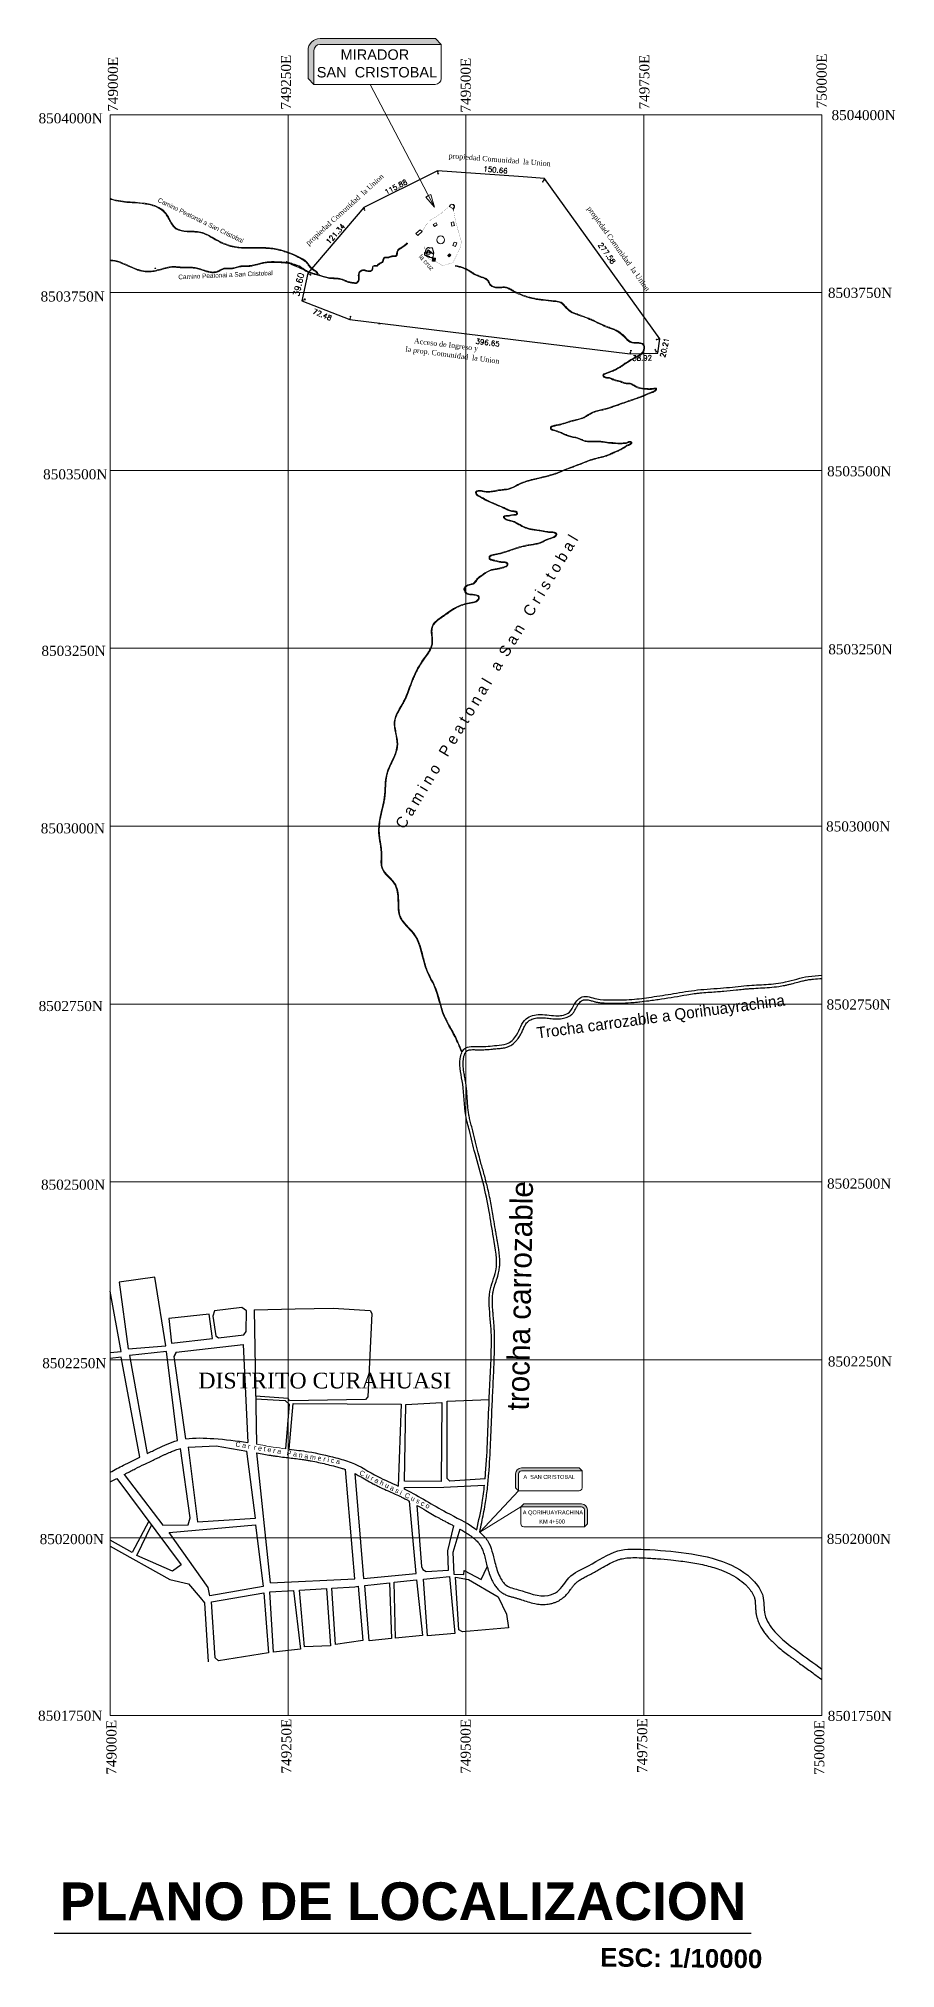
# Model space of a CAD drawing. Header units: metres. Extents: x 706327 to 709352, y 8490049 to 8490642.
# Drawn here: x 708085 to 708205.4, y 8490288.9 to 8490560.1 of the extents above; entities that cross this region are included whole.
import ezdxf
from ezdxf.enums import TextEntityAlignment as Align

# ---------------------------------------------------------------- set-up
doc = ezdxf.new("R2010")
doc.units = ezdxf.units.M
for name, color, linetype, lineweight in [('1-blanco', 7, 'Continuous', 25), ('2D Drafting - General_Pen_No__1', 7, 'Continuous', 13), ('auxiliar', 1, 'Continuous', 9), ('camino', 20, 'Continuous', 18), ('CUADROS', 9, 'Continuous', 20), ('EICers.Inodoros', 190, 'Continuous', 0), ('MUROS-05', 5, 'Continuous', 30), ('PERFIL', 2, 'Continuous', 5), ('TEXTO', 152, 'Continuous', 0), ('Textos', 7, 'Continuous', 25), ('utm', 254, 'Continuous', 0)]:
    doc.layers.add(name, color=color, linetype=linetype, lineweight=lineweight)
for name, color, linetype in [('C-ROAD-MARK', 212, 'Continuous'), ('C-SSWR-PIPE-PATT', 7, 'Continuous'), ('C-TOPO', 7, 'Continuous'), ('C-TOPO-MINR', 8, 'Continuous'), ('C-TOPO-MINR-N', 11, 'Continuous')]:
    doc.layers.add(name, color=color, linetype=linetype)
doc.styles.add('ARIAL', font='arial.ttf')
doc.styles.add('L120', font='times.ttf', dxfattribs={"height": 3})
doc.styles.add('ROMANS', font='romans.shx', dxfattribs={"height": 0.75})
doc.styles.get("Standard").update_dxf_attribs({"font": 'simplex.shx'})

msp = doc.modelspace()

# ---------------------------------------------------------------- texts
at = {"layer": '1-blanco', "linetype": 'Continuous', "lineweight": 9, "style": 'L120'}
for s, height, rotation, p in [('749250E', 1.41439, 90, (708120.9102, 8490557.831, 5839.497)), ('749750E', 1.41439, 90, (708171.2509, 8490557.8431, 5839.497)), ('750000E', 1.41439, 90, (708196.1471, 8490558.0035, 5839.497)), ('749000E', 1.41439, 90, (708096.6019, 8490557.5159, 5839.497)), ('749500E', 1.41439, 90, (708146.1513, 8490557.4082, 5839.497)), ('   propiedad Comunidad  la Union ', 0.729295, 355.444636, (708157.1798, 8490541.9045, 1459.8742)), ('   propiedad Comunidad  la Union ', 0.729295, 42.224394, (708133.9317, 8490540.6452, 1459.8742)), ('   propiedad Comunidad  la Union ', 0.729295, 305.509387, (708170.3629, 8490524.1589, 1459.8742)), ('   la prop. Comunidad  la Union ', 0.729295, 352.538399, (708149.9652, 8490514.1455, 1459.8742)), ('Acceso de Ingreso y', 0.729295, 353.162079, (708146.6988, 8490515.9785, 1459.8742))]:
    msp.add_text(s, height=height, rotation=rotation, dxfattribs=at).set_placement(p, align=Align.BOTTOM_RIGHT)
for s, p in [('8504000N', (708085.0194, 8490547.7669, 5839.497)), ('8504000N', (708196.4138, 8490548.2168, 5839.497)), ('8503750N', (708195.9068, 8490523.2314, 5839.497)), ('8503750N', (708085.3011, 8490522.7202, 5839.497)), ('8503500N', (708085.6633, 8490497.7279, 5839.497)), ('8503500N', (708195.7962, 8490498.1541, 5839.497)), ('8503250N', (708085.4254, 8490472.9172, 5839.497)), ('8503250N', (708195.9552, 8490473.1342, 5839.497)), ('8503000N', (708085.3276, 8490447.9672, 5839.497)), ('8503000N', (708195.6472, 8490448.241, 5839.497)), ('8502750N', (708085.0288, 8490422.9924, 5839.497)), ('8502750N', (708195.7135, 8490423.2084, 5839.497)), ('8502500N', (708085.3606, 8490397.8855, 5839.497)), ('8502500N', (708195.7788, 8490398.0376, 5839.497)), ('8502250N', (708085.5355, 8490372.7991, 5839.497)), ('8502250N', (708195.8987, 8490373.0395, 5839.497)), ('8502000N', (708085.1741, 8490348.0698, 5839.497)), ('8502000N', (708195.7484, 8490348.0968, 5839.497)), ('8501750N', (708084.948, 8490323.2501, 5839.497)), ('8501750N', (708195.8749, 8490323.2197, 5839.497))]:
    msp.add_text(s, height=1.41439, dxfattribs=at).set_placement(p, align=Align.BOTTOM_LEFT)
msp.add_text('DISTRITO CURAHUASI', height=2.209986, dxfattribs=at).set_placement((708125.2276, 8490371.4785, 5839.497), align=Align.MIDDLE)
for s, p in [('749000E', (708096.3841, 8490316.0834, 5839.497)), ('749250E', (708120.9703, 8490316.2469, 5839.497)), ('749500E', (708146.1452, 8490316.2187, 5839.497)), ('749750E', (708170.9438, 8490316.3233, 5839.497)), ('750000E', (708195.823, 8490316.0502, 5839.497))]:
    msp.add_text(s, height=1.41439, rotation=90, dxfattribs=at).set_placement(p, align=Align.BOTTOM_LEFT)
at = {"layer": '1-blanco', "linetype": 'Continuous', "lineweight": 9, "insert": (708154.9013, 8490421.1268, 5839.497), "char_height": 1.59119, "attachment_point": 1, "rotation": 7.585526, "style": 'L120'}
msp.add_mtext_dynamic_manual_height_columns('{\\fBerlin Sans FB|b0|i0|c0|p34;Trocha carrozable a Qorihuayrachina}', width=95.33752, gutter_width=3.75, heights=[0], dxfattribs=at)
at = {"layer": '1-blanco', "linetype": 'Continuous', "lineweight": 9, "attachment_point": 8}
for s, insert, char_height, rotation in [('{\\fArial|b1|i0|c0|p34;PLANO DE LOCALIZACION}', (708136.214, 8490295.5733), 5.308416, 0.014456), ('{\\fArial|b1|i0|c0|p34;ESC: 1/10000}', (708175.2882, 8490288.9398), 2.595226, 359.393468)]:
    msp.add_mtext(s, dxfattribs=dict(at, insert=insert, char_height=char_height, rotation=rotation))
at = {"layer": '2D Drafting - General_Pen_No__1', "attachment_point": 5}
for s, insert, char_height, rotation in [('\\A1;150.66', (708149.21, 8490541.6411, 5839.497), 0.72, 354.949448), ('\\A1;115.88', (708135.2228, 8490539.2454, 5839.497), 0.72, 27.114183), ('\\A1;121.34', (708126.7338, 8490532.6533, 5839.497), 0.72, 48.100963), ('\\A1;277.58', (708164.8538, 8490529.9147, 5839.497), 0.72, 305.528946), ('\\A1;39.60', (708121.5547, 8490525.5351, 5839.497), 0.864, 77.092513), ('\\A1;72.48', (708124.8792, 8490521.2946, 5839.497), 0.72, 337.619156), ('\\A1;396.65', (708148.1105, 8490517.3691, 5839.497), 0.72, 352.872399), ('\\A1;20.21', (708172.9647, 8490516.6503, 5839.497), 0.72, 77.092513), ('\\A1;38.92', (708169.8208, 8490515.2042, 5839.497), 0.72, 1.518691)]:
    msp.add_mtext(s, dxfattribs=dict(at, insert=insert, char_height=char_height, rotation=rotation))
at = {"layer": 'auxiliar', "char_height": 0.15, "attachment_point": 5}
for s, insert, rotation in [('\\A1;V-2', (708141.13, 8490541.2466, 5839.497), 279.779958), ('\\A1;V-3', (708155.9228, 8490540.0869, 5839.497), 63.457938), ('\\A1;V-1', (708130.7826, 8490536.0988, 5839.497), 283.478035), ('\\A1;V-9', (708123.0995, 8490526.9712, 5839.497), 333.494323), ('\\A1;V-8', (708122.3065, 8490523.3845, 5839.497), 21.323663), ('\\A1;V-7', (708128.8254, 8490520.8846, 5839.497), 73.25162), ('\\A1;V-4', (708171.9725, 8490517.8267, 5839.497), 9.678909), ('\\A1;V-6', (708168.1988, 8490516.1023, 5839.497), 75.517888), ('\\A1;V-5', (708171.7327, 8490516.219, 5839.497), 304.69181)]:
    msp.add_mtext(s, dxfattribs=dict(at, insert=insert, rotation=rotation))
at = {"layer": 'PERFIL', "insert": (708138.8558, 8490529.8303, 5839.497), "char_height": 0.65, "attachment_point": 1, "rotation": 312.110875, "style": 'ROMANS'}
msp.add_mtext_dynamic_manual_height_columns('{\\fBerlin Sans FB|b0|i0|c0|p34;la cruz}', width=37.874526, gutter_width=3.75, heights=[0], dxfattribs=at)
at = {"layer": 'Textos', "linetype": 'Continuous', "style": 'ARIAL'}
for s, height, p in [('MIRADOR ', 1.4625, (708132.5538, 8490557.845, 5839.497)), ('SAN  CRISTOBAL', 1.4625, (708132.5538, 8490555.3667, 5839.497)), ('A  SAN CRISTOBAL ', 0.5625, (708156.8618, 8490357.9381, 5839.497)), ('A QORIHUAYRACHINA', 0.5625, (708157.2771, 8490352.8823, 5839.497)), ('KM 4+500', 0.5625, (708157.1564, 8490351.673, 5839.497))]:
    msp.add_text(s, height=height, dxfattribs=at).set_placement(p, align=Align.MIDDLE)
at = {"layer": 'utm', "attachment_point": 1, "style": 'ROMANS'}
for s, width, insert, char_height, rotation in [('{\\fBerlin Sans FB|b0|i0|c0|p34;Camino Peatonal a San Cristobal}', 69.403309, (708101.9828, 8490537.7515, 6146.897), 0.65, 333.956896), ('{\\fBerlin Sans FB|b0|i0|c0|p34;Camino Peatonal a San Cristobal}', 69.403309, (708104.6406, 8490526.9077, 6146.897), 0.65, 2.562367), ('{\\fBerlin Sans FB|b0|i0|c0|p34;C a m i n o   P e a t o n a l   a  S a n   C r i s t o b a l}', 70.927155, (708135.0446, 8490449.6941, 5839.497), 1.56, 59.013808), ('{\\fBerlin Sans FB|b0|i0|c0|p34;trocha carrozable }', 95.33752, (708150.7642, 8490367.3183, 5839.497), 3.12, 88.915306), ('{\\fBerlin Sans FB|b0|i0|c0|p34;C a r  r e t e r a   P a n a m e r i c a  }', 171.135125, (708112.7541, 8490362.9276, 5839.497), 0.7, 350.356932), ('{\\fBerlin Sans FB|b0|i0|c0|p34;  C u r a h u a s i  C u s c o}', 171.135125, (708129.8497, 8490359.1703, 5839.497), 0.7, 333.524695)]:
    msp.add_mtext_dynamic_manual_height_columns(s, width=width, gutter_width=3.75, heights=[0], dxfattribs=dict(at, insert=insert, char_height=char_height, rotation=rotation))

# ---------------------------------------------------------------- hatches: boundary and pattern name
at = {"layer": '1-blanco', "linetype": 'Continuous', "lineweight": 9}
h = msp.add_hatch(color=256, dxfattribs=at)
edge = h.paths.add_edge_path()
edge.add_line((708122.8788, 8490554.4881), (708123.7026, 8490553.6609))
edge.add_line((708123.7026, 8490553.6609), (708123.7026, 8490558.4262))
edge.add_arc((708124.5463, 8490558.4262), 0.8438, 450, 540, ccw=False)
edge.add_line((708124.5463, 8490559.27), (708141.5869, 8490559.27))
edge.add_line((708141.5869, 8490559.27), (708140.7666, 8490560.0937))
edge.add_line((708140.7666, 8490560.0937), (708124.5663, 8490560.0937))
edge.add_arc((708124.5663, 8490558.4062), 1.6875, 450, 540)
edge.add_line((708122.8788, 8490558.4062), (708122.8788, 8490554.4881))
at = {"layer": 'C-TOPO'}
h = msp.add_hatch(dxfattribs=at)
h.set_pattern_fill('ANSI31', color=256, scale=0.015, angle=15)
h.set_pattern_definition([(60, (633195.06371, 7640149.400577), (-0.0412444598552, 0.0238125), [])])
h.paths.add_polyline_path([(708140.769, 8490529.2281), (708140.3695, 8490529.2254), (708140.3486, 8490528.9326), (708140.3676, 8490528.9334), (708140.4198, 8490528.9371), (708140.4804, 8490528.9434), (708140.5461, 8490528.953), (708140.6133, 8490528.9666), (708140.676, 8490528.9792), (708140.7312, 8490528.9882), (708140.7521, 8490528.9923)])
h.paths.add_polyline_path([(708140.7521, 8490528.9923), (708140.7312, 8490528.9882), (708140.676, 8490528.9792), (708140.6133, 8490528.9666), (708140.5461, 8490528.953), (708140.4804, 8490528.9434), (708140.4198, 8490528.9371), (708140.3676, 8490528.9334), (708140.3486, 8490528.9326), (708140.3396, 8490528.8063), (708140.739, 8490528.809)])
h = msp.add_hatch(dxfattribs=at)
h.set_pattern_fill('ANSI31', color=256, scale=0.015, angle=45)
h.set_pattern_definition([(90, (633195.06371, 7640149.400577), (-0.047625, 0), [])])
h.paths.add_polyline_path([(708142.9527, 8490529.6343), (708142.7534, 8490529.8366), (708142.5232, 8490529.6166), (708142.7225, 8490529.4143)])
at = {"layer": 'CUADROS'}
h = msp.add_hatch(color=256, dxfattribs=at)
edge = h.paths.add_edge_path()
edge.add_line((708152.0244, 8490356.3943), (708152.4363, 8490355.9807))
edge.add_line((708152.4363, 8490355.9807), (708152.4363, 8490358.3633))
edge.add_arc((708152.8581, 8490358.3633), 0.4219, 450, 540, ccw=False)
edge.add_line((708152.8581, 8490358.7852), (708161.3784, 8490358.7852))
edge.add_line((708161.3784, 8490358.7852), (708160.9683, 8490359.1971))
edge.add_line((708160.9683, 8490359.1971), (708152.8681, 8490359.1971))
edge.add_arc((708152.8681, 8490358.3533), 0.8438, 450, 540)
edge.add_line((708152.0244, 8490358.3533), (708152.0244, 8490356.3943))
h = msp.add_hatch(color=256, dxfattribs=at)
edge = h.paths.add_edge_path()
edge.add_line((708162.1146, 8490351.3484), (708161.7027, 8490350.9348))
edge.add_line((708161.7027, 8490350.9348), (708161.7027, 8490353.3174))
edge.add_arc((708161.2808, 8490353.3174), 0.4219, 0, 90)
edge.add_line((708161.2808, 8490353.7393), (708152.7605, 8490353.7393))
edge.add_line((708152.7605, 8490353.7393), (708153.1707, 8490354.1512))
edge.add_line((708153.1707, 8490354.1512), (708161.2708, 8490354.1512))
edge.add_arc((708161.2708, 8490353.3074), 0.8438, 0, 90, ccw=False)
edge.add_line((708162.1146, 8490353.3074), (708162.1146, 8490351.3484))

# ---------------------------------------------------------------- linework, layer by layer
at = {"layer": '1-blanco', "linetype": 'Continuous', "lineweight": 9, "elevation": 5839.497}
msp.add_lwpolyline([(708123.7026, 8490553.6609), (708122.8788, 8490554.4881), (708122.8788, 8490558.4062, -0.41421356), (708124.5663, 8490560.0937), (708140.7666, 8490560.0937), (708140.7666, 8490560.0937), (708141.5869, 8490559.27)], format="xyb", dxfattribs=at)
at = {"layer": 'C-ROAD-MARK', "elevation": 5839.497, "flags": 128}
for points in [[(708095.0637, 8490375.4512), (708096.6043, 8490375.5535), (708095.0637, 8490384.0609)], [(708096.3356, 8490385.306), (708097.6055, 8490375.9459), (708102.8856, 8490376.3825), (708101.3771, 8490386.0198), (708096.3356, 8490385.306)], [(708109.7156, 8490381.2709), (708109.5084, 8490380.5541), (708109.9072, 8490377.7655), (708110.3059, 8490377.4945), (708113.8789, 8490377.8931), (708114.1661, 8490378.371), (708114.2547, 8490381.2692), (708113.5916, 8490381.7489), (708109.7156, 8490381.2709)], [(708115.2916, 8490381.442), (708121.0591, 8490381.5582), (708126.398, 8490381.6657), (708131.605, 8490381.3496), (708131.8308, 8490380.9285), (708131.2956, 8490369.202), (708130.9361, 8490368.8224), (708120.2516, 8490368.6238), (708120.0679, 8490368.9765), (708115.5097, 8490369.292)], [(708115.2916, 8490381.442), (708115.6305, 8490362.5583)], [(708103.3222, 8490380.1896), (708103.7195, 8490376.7394), (708109.4755, 8490377.4135), (708108.9996, 8490380.8244), (708103.3222, 8490380.1896)], [(708105.6932, 8490363.2952), (708104.0739, 8490374.8546), (708104.3526, 8490375.4908), (708113.7688, 8490376.5383), (708114.4233, 8490362.773)], [(708099.258, 8490360.7403), (708096.6308, 8490374.7677), (708095.0637, 8490374.5627)], [(708104.5166, 8490363.053), (708102.9778, 8490375.5604), (708097.7905, 8490375.0115), (708100.2897, 8490361.2385)], [(708104.3526, 8490375.4908), (708104.0739, 8490374.8546)], [(708115.5167, 8490368.9013), (708119.6849, 8490368.7017), (708120.238, 8490368.1827), (708119.7009, 8490361.9015)], [(708120.2257, 8490361.8394), (708120.7732, 8490368.2755), (708135.9583, 8490368.1831), (708135.5574, 8490356.6492)], [(708147.7594, 8490357.6859), (708142.7976, 8490357.3303), (708142.4282, 8490357.7317), (708142.4282, 8490368.5679), (708148.3295, 8490368.8251)], [(708106.053, 8490362.132), (708109.95, 8490362.3136), (708114.2803, 8490361.5804)], [(708097.0535, 8490358.2895), (708102.4776, 8490351.1385), (708106.0569, 8490351.194), (708106.3342, 8490352.1919), (708104.9682, 8490361.9317)], [(708106.053, 8490362.132), (708107.3611, 8490351.6495), (708115.4903, 8490352.1484), (708114.2803, 8490361.5804)], [(708117.5883, 8490343.0446), (708115.6744, 8490361.329)], [(708096.006, 8490357.7396), (708105.0472, 8490345.6011), (708103.8388, 8490344.701), (708098.811, 8490346.9083), (708100.9025, 8490351.1657)], [(708117.5883, 8490343.0446), (708129.4441, 8490343.6222), (708128.1346, 8490358.9882)], [(708129.4599, 8490358.4121), (708130.6482, 8490343.6791), (708138.0506, 8490344.3473), (708137.1162, 8490354.5391)], [(708136.4302, 8490356.2415), (708136.4337, 8490356.4707)], [(708136.4337, 8490356.4707), (708141.9337, 8490356.5152), (708147.6747, 8490356.8003)], [(708100.499, 8490351.7074), (708098.1686, 8490347.3286), (708095.0637, 8490349.0497)], [(708138.1774, 8490353.9454), (708138.7938, 8490345.3445), (708139.0189, 8490344.9087), (708139.4755, 8490344.6276), (708142.6197, 8490344.8383), (708142.5361, 8490347.5413), (708143.352, 8490351.0667)], [(708103.3558, 8490350.1271), (708115.4995, 8490351.1936), (708116.565, 8490342.5556), (708109.0842, 8490341.2242), (708108.8253, 8490342.3777), (708103.3558, 8490350.1271)], [(708144.1882, 8490350.6179), (708143.2214, 8490347.3307), (708143.3793, 8490344.2773), (708144.7692, 8490344.2163), (708144.7941, 8490344.7831), (708147.1759, 8490343.5322), (708148.0457, 8490345.307)], [(708095.0637, 8490348.1879), (708103.4773, 8490343.5463), (708106.0977, 8490342.906), (708107.7227, 8490341.0078), (708108.3543, 8490340.2257), (708108.8438, 8490331.9525)], [(708134.9966, 8490343.1432), (708138.1021, 8490343.4953)], [(708138.1021, 8490343.4953), (708138.9739, 8490335.6686), (708135.178, 8490335.28), (708134.9966, 8490343.1432)], [(708139.0803, 8490343.5889), (708142.7463, 8490343.9398)], [(708142.7463, 8490343.9398), (708143.4922, 8490335.9517), (708139.661, 8490335.594), (708139.0803, 8490343.5889)], [(708109.3112, 8490340.3671), (708116.6793, 8490341.6288)], [(708116.6793, 8490341.6288), (708117.3032, 8490333.2394), (708110.2945, 8490332.0815), (708109.82, 8490332.526), (708109.3112, 8490340.3671)], [(708117.4904, 8490341.7677), (708120.8572, 8490341.978)], [(708120.8572, 8490341.978), (708121.8115, 8490333.7432), (708118.0313, 8490333.3051), (708117.4904, 8490341.7677)], [(708121.6722, 8490342.0289), (708125.4898, 8490342.2673)], [(708125.4898, 8490342.2673), (708126.029, 8490334.2073), (708122.3568, 8490334.0407), (708121.6722, 8490342.0289)], [(708126.2216, 8490342.313), (708129.4555, 8490342.515), (708129.9359, 8490342.5694)], [(708129.9359, 8490342.5694), (708130.5974, 8490334.9317), (708126.7151, 8490334.4111), (708126.2216, 8490342.313)], [(708130.854, 8490342.6735), (708134.3316, 8490343.0678)], [(708134.3316, 8490343.0678), (708134.5863, 8490335.2507), (708131.4792, 8490334.9255), (708130.854, 8490342.6735)]]:
    msp.add_lwpolyline(points, dxfattribs=at)
for points in [[(708136.4474, 8490357.3656), (708136.6114, 8490368.1324), (708141.6514, 8490368.3907), (708141.5657, 8490357.2876)], [(708143.5724, 8490343.8317), (708145.3987, 8490343.5135), (708149.6041, 8490341.066), (708150.7425, 8490338.6444), (708151.019, 8490336.7313), (708144.5541, 8490336.1624), (708144.0768, 8490336.4376)]]:
    msp.add_lwpolyline(points, close=True, dxfattribs=at)
at = {"layer": 'C-ROAD-MARK'}
for points, knots in [([(708100.2897, 8490361.2385, 5839.497), (708100.7675, 8490361.4675, 5839.497), (708102.1551, 8490362.1266, 5839.497), (708103.5583, 8490362.7868, 5839.497), (708104.5166, 8490363.053, 5839.497)], [598.35098514, 598.35098514, 598.35098514, 598.35098514, 614.22976383, 644.29361169, 644.29361169, 644.29361169, 644.29361169]), ([(708105.6932, 8490363.2952, 5839.497), (708106.9798, 8490363.4765, 5839.497), (708109.9619, 8490363.35, 5839.497), (708112.8414, 8490363.034, 5839.497), (708114.4233, 8490362.773, 5839.497)], [656.40361771, 656.40361771, 656.40361771, 656.40361771, 695.57545004, 743.75688719, 743.75688719, 743.75688719, 743.75688719]), ([(708095.0637, 8490358.5992, 5839.497), (708095.6992, 8490358.9345, 5839.497), (708097.0884, 8490359.6696, 5839.497), (708098.4915, 8490360.3671, 5839.497), (708099.258, 8490360.7403, 5839.497)], [539.73674271, 539.73674271, 539.73674271, 539.73674271, 561.28465314, 586.89127182, 586.89127182, 586.89127182, 586.89127182]), ([(708097.0535, 8490358.2895, 5839.497), (708097.1311, 8490358.3299, 5839.497), (708097.2086, 8490358.3702, 5839.497), (708097.505, 8490358.5236, 5839.497), (708097.7235, 8490358.6357, 5839.497), (708098.162, 8490358.8586, 5839.497), (708098.3818, 8490358.9692, 5839.497), (708099.0427, 8490359.2993, 5839.497), (708099.4855, 8490359.5168, 5839.497), (708100.205, 8490359.8663, 5839.497), (708100.4804, 8490359.999, 5839.497), (708100.9857, 8490360.2414, 5839.497), (708101.2154, 8490360.3511, 5839.497), (708101.6536, 8490360.5597, 5839.497), (708101.8619, 8490360.6586, 5839.497), (708102.1978, 8490360.8177, 5839.497), (708102.3253, 8490360.8782, 5839.497), (708102.5776, 8490360.9972, 5839.497), (708102.7027, 8490361.0559, 5839.497), (708103.0755, 8490361.2284, 5839.497), (708103.3205, 8490361.3386, 5839.497), (708103.7508, 8490361.5202, 5839.497), (708103.9375, 8490361.5949, 5839.497), (708104.3521, 8490361.7484, 5839.497), (708104.5791, 8490361.8237, 5839.497), (708104.8585, 8490361.9028, 5839.497), (708104.9133, 8490361.9176, 5839.497), (708104.9682, 8490361.9317, 5839.497)], [555.95803791, 555.95803791, 555.95803791, 555.95803791, 558.61046707, 558.61046707, 566.09354039, 566.09354039, 573.5766137, 573.5766137, 588.54276034, 588.54276034, 597.77386879, 597.77386879, 605.43150829, 605.43150829, 612.34201517, 612.34201517, 616.54651426, 616.54651426, 620.75101334, 620.75101334, 629.16001151, 629.16001151, 635.71988446, 635.71988446, 643.87897507, 643.87897507, 645.877176, 645.877176, 645.877176, 645.877176]), ([(708115.6744, 8490361.329, 5839.497), (708115.9989, 8490361.2677, 5839.497), (708116.3268, 8490361.2052, 5839.497), (708116.9647, 8490361.088, 5839.497), (708117.274, 8490361.0331, 5839.497), (708117.7513, 8490360.9549, 5839.497), (708117.917, 8490360.9291, 5839.497), (708118.2467, 8490360.8802, 5839.497), (708118.4111, 8490360.857, 5839.497), (708118.9027, 8490360.7903, 5839.497), (708119.2284, 8490360.7497, 5839.497), (708120.1982, 8490360.6331, 5839.497), (708120.8352, 8490360.5621, 5839.497), (708121.7284, 8490360.4472, 5839.497), (708121.9948, 8490360.4109, 5839.497), (708122.4335, 8490360.3457, 5839.497), (708122.607, 8490360.3184, 5839.497), (708122.9526, 8490360.2606, 5839.497), (708123.1255, 8490360.2299, 5839.497), (708123.6447, 8490360.133, 5839.497), (708123.9914, 8490360.062, 5839.497), (708125.0344, 8490359.8337, 5839.497), (708125.7333, 8490359.661, 5839.497), (708126.5445, 8490359.4518, 5839.497), (708126.6505, 8490359.4243, 5839.497), (708126.8601, 8490359.3692, 5839.497), (708126.9639, 8490359.3416, 5839.497), (708127.2721, 8490359.2576, 5839.497), (708127.4733, 8490359.2004, 5839.497), (708127.8241, 8490359.0928, 5839.497), (708127.9757, 8490359.0436, 5839.497), (708128.1346, 8490358.9882, 5839.497)], [758.76931645, 758.76931645, 758.76931645, 758.76931645, 768.71825133, 768.71825133, 777.90241973, 777.90241973, 782.73050465, 782.73050465, 787.55858956, 787.55858956, 797.21475938, 797.21475938, 816.52709903, 816.52709903, 824.83292093, 824.83292093, 830.33442471, 830.33442471, 835.83592849, 835.83592849, 846.83893604, 846.83893604, 868.84495115, 868.84495115, 872.16338374, 872.16338374, 875.48181634, 875.48181634, 882.11868152, 882.11868152, 887.36166774, 887.36166774, 887.36166774, 887.36166774]), ([(708120.2257, 8490361.8394, 5839.497), (708121.1331, 8490361.733, 5839.497), (708123.3448, 8490361.4782, 5839.497), (708126.2343, 8490360.7848, 5839.497), (708129.6158, 8490359.8753, 5839.497), (708132.3247, 8490358.0533, 5839.497), (708134.6047, 8490357.0823, 5839.497), (708135.5574, 8490356.6492, 5839.497)], [802.62956422, 802.62956422, 802.62956422, 802.62956422, 829.80176601, 869.40541305, 891.74755226, 934.29448326, 966.01565509, 966.01565509, 966.01565509, 966.01565509]), ([(708095.0637, 8490357.243, 5839.497), (708095.3172, 8490357.3761, 5839.497), (708095.5697, 8490357.5094, 5839.497), (708095.883, 8490357.6748, 5839.497), (708095.9445, 8490357.7072, 5839.497), (708096.006, 8490357.7396, 5839.497)], [533.43227245, 533.43227245, 533.43227245, 533.43227245, 541.971308, 541.971308, 544.05861025, 544.05861025, 544.05861025, 544.05861025]), ([(708129.4599, 8490358.4121, 5839.497), (708129.6745, 8490358.3022, 5839.497), (708129.8869, 8490358.1877, 5839.497), (708130.4093, 8490357.8974, 5839.497), (708130.722, 8490357.7166, 5839.497), (708131.3639, 8490357.3494, 5839.497), (708131.6931, 8490357.1628, 5839.497), (708132.1206, 8490356.9351, 5839.497), (708132.208, 8490356.8893, 5839.497), (708132.3823, 8490356.7996, 5839.497), (708132.4694, 8490356.7554, 5839.497), (708132.7307, 8490356.625, 5839.497), (708132.9046, 8490356.5406, 5839.497), (708133.4249, 8490356.2937, 5839.497), (708133.7698, 8490356.1371, 5839.497), (708134.3829, 8490355.8616, 5839.497), (708134.6528, 8490355.7413, 5839.497), (708135.2092, 8490355.4899, 5839.497), (708135.4952, 8490355.3587, 5839.497), (708135.93, 8490355.151, 5839.497), (708136.0824, 8490355.0765, 5839.497), (708136.3872, 8490354.9235, 5839.497), (708136.5395, 8490354.8454, 5839.497), (708136.8332, 8490354.6914, 5839.497), (708136.9747, 8490354.6158, 5839.497), (708137.1162, 8490354.5391, 5839.497)], [903.69042709, 903.69042709, 903.69042709, 903.69042709, 911.33870427, 911.33870427, 922.2808437, 922.2808437, 933.22298313, 933.22298313, 936.00000533, 936.00000533, 938.77702754, 938.77702754, 944.33107195, 944.33107195, 955.43916078, 955.43916078, 964.3256185, 964.3256185, 974.02444822, 974.02444822, 979.37655902, 979.37655902, 984.72866981, 984.72866981, 989.7119706, 989.7119706, 989.7119706, 989.7119706]), ([(708136.4302, 8490356.2415, 5839.497), (708136.4778, 8490356.2184, 5839.497), (708138.4938, 8490355.2359, 5839.497), (708141.6715, 8490353.1454, 5839.497), (708145.1476, 8490351.5599, 5839.497), (708146.4889, 8490350.5805, 5839.497), (708146.5748, 8490350.5158, 5839.497)], [975.62277671, 975.62277671, 975.62277671, 975.62277671, 976.99950007, 1042.97345253, 1088.93307607, 1091.97504045, 1091.97504045, 1091.97504045, 1091.97504045]), ([(708146.5748, 8490350.5158, 5839.497), (708146.8583, 8490351.785, 5839.497), (708147.3225, 8490353.8635, 5839.497), (708147.5895, 8490355.9755, 5839.497), (708147.6747, 8490356.8003, 5839.497)], [0, 0, 0, 0, 38.98228461, 63.8410712, 63.8410712, 63.8410712, 63.8410712]), ([(708138.1774, 8490353.9454, 5839.497), (708138.5957, 8490353.7054, 5839.497), (708139.0156, 8490353.4591, 5839.497), (708140.0571, 8490352.8497, 5839.497), (708140.683, 8490352.4847, 5839.497), (708141.4747, 8490352.0487, 5839.497), (708141.6259, 8490351.9665, 5839.497), (708141.9295, 8490351.8043, 5839.497), (708142.0808, 8490351.7248, 5839.497), (708142.5321, 8490351.4897, 5839.497), (708142.8297, 8490351.3374, 5839.497), (708143.1989, 8490351.1464, 5839.497), (708143.275, 8490351.1068, 5839.497), (708143.352, 8490351.0667, 5839.497)], [1002.15657379, 1002.15657379, 1002.15657379, 1002.15657379, 1016.84133457, 1016.84133457, 1038.24977774, 1038.24977774, 1043.26125372, 1043.26125372, 1048.27272971, 1048.27272971, 1058.29568168, 1058.29568168, 1060.91519921, 1060.91519921, 1060.91519921, 1060.91519921])]:
    msp.add_open_spline(points, degree=3, knots=knots, dxfattribs=at)
at = {"layer": 'C-SSWR-PIPE-PATT', "elevation": 5839.497, "flags": 128}
for points in [[(708152.4569, 8490540.7023), (708141.0678, 8490541.5308), (708130.7017, 8490536.3507), (708130.7017, 8490536.3507), (708122.8426, 8490527.1056)], [(708122.8426, 8490527.1056), (708122.8426, 8490527.1056), (708122.8426, 8490527.1056), (708122.8426, 8490527.1056), (708122.8426, 8490527.1056), (708122.8426, 8490527.1056), (708121.9876, 8490523.239), (708121.9876, 8490523.239), (708128.7403, 8490520.6056), (708128.7403, 8490520.6056), (708128.7403, 8490520.6056), (708128.7403, 8490520.6056), (708128.7403, 8490520.6056), (708128.7403, 8490520.6056), (708128.7403, 8490520.6056), (708168.1141, 8490515.8056), (708172.0056, 8490515.8887), (708172.2847, 8490517.8903), (708172.2847, 8490517.8903), (708172.2847, 8490517.8903), (708172.2847, 8490517.8903), (708156.0938, 8490540.4378), (708153.1123, 8490540.6546)], [(708153.1123, 8490540.6546), (708152.4569, 8490540.7023)]]:
    msp.add_lwpolyline(points, dxfattribs=at)
at = {"layer": 'C-TOPO-MINR', "color": 136, "linetype": 'Continuous', "lineweight": 0, "elevation": 5839.497}
for points in [[(708140.9827, 8490541.4568), (708140.9827, 8490541.4569)], [(708132.7961, 8490520.0127), (708133.0096, 8490519.9574)]]:
    msp.add_lwpolyline(points, dxfattribs=at)
for points in [[(708139.3551, 8490530.1277), (708139.3501, 8490530.1177), (708139.3395, 8490530.0995), (708139.323, 8490530.0764), (708139.3005, 8490530.0507), (708139.274, 8490530.0215), (708139.2519, 8490529.9882), (708139.2372, 8490529.9434), (708139.2345, 8490529.892), (708139.2411, 8490529.8312), (708139.2539, 8490529.7684), (708139.2697, 8490529.7107), (708139.2854, 8490529.6655), (708139.298, 8490529.64), (708139.3185, 8490529.6222), (708139.3421, 8490529.6135), (708139.3713, 8490529.6024), (708139.4024, 8490529.5865), (708139.4618, 8490529.556), (708139.5405, 8490529.5163), (708139.6296, 8490529.4726), (708139.7204, 8490529.4302), (708139.804, 8490529.3945), (708139.8714, 8490529.3708), (708139.9362, 8490529.3553), (708139.9979, 8490529.345), (708140.0548, 8490529.3389), (708140.1054, 8490529.3358), (708140.1482, 8490529.3348), (708140.1815, 8490529.3347), (708140.2174, 8490529.3351), (708140.2456, 8490529.337), (708140.2734, 8490529.3413), (708140.3082, 8490529.349), (708140.3454, 8490529.3561), (708140.3763, 8490529.3618), (708140.403, 8490529.3721), (708140.4275, 8490529.3929), (708140.4425, 8490529.4278), (708140.4593, 8490529.4929), (708140.4765, 8490529.5772), (708140.493, 8490529.6693), (708140.5072, 8490529.7583), (708140.518, 8490529.8328), (708140.5239, 8490529.8818), (708140.5284, 8490529.9301), (708140.5304, 8490529.9681), (708140.529, 8490530.0061), (708140.5231, 8490530.0538), (708140.5134, 8490530.097), (708140.4959, 8490530.1577), (708140.4733, 8490530.2294), (708140.4487, 8490530.3052), (708140.4249, 8490530.3784), (708140.4048, 8490530.4423), (708140.3912, 8490530.49), (708140.384, 8490530.5403), (708140.3835, 8490530.586), (708140.3828, 8490530.6264), (708140.3772, 8490530.6546), (708140.3678, 8490530.6731), (708140.3581, 8490530.6841), (708140.3521, 8490530.6892), (708140.3459, 8490530.6929), (708140.3291, 8490530.6979), (708140.2941, 8490530.7004), (708140.2341, 8490530.6963), (708140.1476, 8490530.684), (708140.061, 8490530.6699), (708139.9881, 8490530.6604), (708139.9428, 8490530.662), (708139.9108, 8490530.6838), (708139.8895, 8490530.7138), (708139.8688, 8490530.7415), (708139.839, 8490530.756), (708139.8043, 8490530.7497), (708139.7555, 8490530.7285), (708139.6997, 8490530.6979), (708139.6441, 8490530.6635), (708139.596, 8490530.6306), (708139.5624, 8490530.6048), (708139.5326, 8490530.5775), (708139.5114, 8490530.5532), (708139.4936, 8490530.526), (708139.474, 8490530.4903), (708139.4578, 8490530.4501), (708139.4392, 8490530.3908), (708139.419, 8490530.3207), (708139.3977, 8490530.248), (708139.3762, 8490530.181), (708139.3551, 8490530.1277)], [(708101.3783, 8490527.7809), (708101.3822, 8490527.7812), (708101.3942, 8490527.783), (708101.4189, 8490527.7874), (708101.4534, 8490527.7942), (708101.4753, 8490527.7989), (708101.4691, 8490527.8041), (708101.481, 8490527.8075), (708101.5028, 8490527.8143), (708101.5138, 8490527.8212), (708101.4887, 8490527.8226), (708101.4345, 8490527.8198), (708101.3803, 8490527.8159), (708101.3554, 8490527.8139), (708101.3478, 8490527.815), (708101.3406, 8490527.8156), (708101.3333, 8490527.8153), (708101.3347, 8490527.802), (708101.3441, 8490527.784), (708101.3592, 8490527.7793), (708101.3783, 8490527.7809)], [(708122.1694, 8490527.6666), (708122.1719, 8490527.6713), (708122.1729, 8490527.683), (708122.1656, 8490527.705), (708122.1418, 8490527.7414), (708122.0954, 8490527.7944), (708122.0379, 8490527.851), (708121.9771, 8490527.9062), (708121.921, 8490527.9549), (708121.8776, 8490527.9921), (708121.8258, 8490528.0323), (708121.7722, 8490528.0682), (708121.7243, 8490528.0972), (708121.6952, 8490528.1138), (708121.6814, 8490528.1217), (708121.677, 8490528.1243), (708121.6763, 8490528.1249), (708121.6764, 8490528.1257), (708121.6776, 8490528.1284), (708121.6805, 8490528.1335), (708121.6824, 8490528.138), (708121.6733, 8490528.1346), (708121.6594, 8490528.1306), (708121.627, 8490528.1412), (708121.5397, 8490528.1709), (708121.4076, 8490528.2162), (708121.2405, 8490528.2734), (708121.0484, 8490528.3393), (708120.8413, 8490528.4102), (708120.6291, 8490528.4827), (708120.4218, 8490528.5533), (708120.2293, 8490528.6186), (708120.0615, 8490528.675), (708119.9285, 8490528.7191), (708119.8537, 8490528.7431), (708119.8194, 8490528.7534), (708119.8082, 8490528.7562), (708119.8063, 8490528.7563), (708119.8036, 8490528.7544), (708119.799, 8490528.7493), (708119.794, 8490528.7389), (708119.7914, 8490528.7224), (708119.7956, 8490528.7029), (708119.8269, 8490528.6861), (708119.9119, 8490528.6451), (708120.0423, 8490528.5838), (708120.21, 8490528.5059), (708120.4067, 8490528.4154), (708120.6243, 8490528.3161), (708120.8546, 8490528.2119), (708121.0893, 8490528.1067), (708121.3203, 8490528.0044), (708121.5395, 8490527.9087), (708121.7385, 8490527.8237), (708121.9091, 8490527.7531), (708122.0433, 8490527.7008), (708122.1189, 8490527.6747), (708122.1543, 8490527.6657), (708122.1667, 8490527.6651), (708122.1694, 8490527.6666)], [(708121.2141, 8490528.091), (708121.2164, 8490528.0951), (708121.2179, 8490528.1052), (708121.2133, 8490528.1239), (708121.1957, 8490528.1546), (708121.1587, 8490528.1992), (708121.1096, 8490528.2471), (708121.053, 8490528.2943), (708120.9936, 8490528.3369), (708120.9323, 8490528.3671), (708120.8273, 8490528.4084), (708120.6904, 8490528.4575), (708120.5333, 8490528.5109), (708120.3678, 8490528.5652), (708120.2056, 8490528.6171), (708120.0585, 8490528.663), (708119.9382, 8490528.6997), (708119.8691, 8490528.7201), (708119.8372, 8490528.7289), (708119.8267, 8490528.7314), (708119.825, 8490528.7315), (708119.8228, 8490528.7298), (708119.8193, 8490528.7245), (708119.8166, 8490528.7139), (708119.8188, 8490528.7001), (708119.8518, 8490528.6829), (708119.9399, 8490528.6404), (708120.0711, 8490528.5785), (708120.2332, 8490528.5031), (708120.4141, 8490528.42), (708120.6016, 8490528.3352), (708120.7836, 8490528.2545), (708120.948, 8490528.1839), (708121.0827, 8490528.1291), (708121.1608, 8490528.1008), (708121.198, 8490528.0905), (708121.2113, 8490528.0895), (708121.2141, 8490528.091)], [(708120.2588, 8490528.5154), (708120.2598, 8490528.518), (708120.2585, 8490528.5252), (708120.2494, 8490528.5395), (708120.2276, 8490528.562), (708120.1929, 8490528.5889), (708120.1548, 8490528.6057), (708120.0868, 8490528.6299), (708120.0053, 8490528.6567), (708119.9268, 8490528.6815), (708119.877, 8490528.6969), (708119.8528, 8490528.7042), (708119.8449, 8490528.7065), (708119.8438, 8490528.7067), (708119.8433, 8490528.7057), (708119.8422, 8490528.7009), (708119.8419, 8490528.6974), (708119.8647, 8490528.6864), (708119.9233, 8490528.6589), (708120.0036, 8490528.6217), (708120.0913, 8490528.5819), (708120.1726, 8490528.5462), (708120.2233, 8490528.5254), (708120.2483, 8490528.5167), (708120.2571, 8490528.5149), (708120.2588, 8490528.5154)], [(708140.0435, 8490529.9286), (708140.0423, 8490529.9354), (708140.0394, 8490529.9484), (708140.0338, 8490529.9665), (708140.0221, 8490529.9886), (708139.9978, 8490530.0129), (708139.9726, 8490530.0278), (708139.9313, 8490530.0466), (708139.8791, 8490530.0647), (708139.8208, 8490530.0775), (708139.7732, 8490530.0808), (708139.7386, 8490530.0776), (708139.7167, 8490530.0723), (708139.7062, 8490530.0686), (708139.6959, 8490530.0641), (708139.6749, 8490530.0527), (708139.6435, 8490530.0306), (708139.6032, 8490529.994), (708139.5591, 8490529.9415), (708139.5263, 8490529.8876), (708139.5115, 8490529.8478), (708139.5087, 8490529.8222), (708139.5113, 8490529.8079), (708139.5141, 8490529.8018), (708139.5179, 8490529.7972), (708139.5315, 8490529.7899), (708139.5645, 8490529.7834), (708139.6273, 8490529.7819), (708139.7248, 8490529.789), (708139.8292, 8490529.8026), (708139.9252, 8490529.8192), (708139.9858, 8490529.8321), (708140.0166, 8490529.8405), (708140.0283, 8490529.845), (708140.0312, 8490529.8469), (708140.0351, 8490529.8509), (708140.0411, 8490529.8597), (708140.0463, 8490529.8743), (708140.0477, 8490529.8966), (708140.0435, 8490529.9286)]]:
    msp.add_lwpolyline(points, close=True, dxfattribs=at)
at = {"layer": 'C-TOPO-MINR-N', "lineweight": 5}
for p, q in [((708095.0637, 8490324.4006, 5839.497), (708095.0637, 8490549.4006, 5839.497)), ((708095.0637, 8490549.4006, 5839.497), (708195.0637, 8490549.4006, 5839.497)), ((708120.0637, 8490324.4006, 5839.497), (708120.0637, 8490549.4006, 5839.497)), ((708145.0637, 8490324.4006, 5839.497), (708145.0637, 8490549.4006, 5839.497)), ((708170.0637, 8490324.4006, 5839.497), (708170.0637, 8490549.4006, 5839.497)), ((708195.0637, 8490324.4006, 5839.497), (708195.0637, 8490549.4006, 5839.497)), ((708095.0637, 8490524.4006, 5839.497), (708195.0637, 8490524.4006, 5839.497)), ((708095.0637, 8490499.4006, 5839.497), (708195.0637, 8490499.4006, 5839.497)), ((708095.0637, 8490474.4006, 5839.497), (708195.0637, 8490474.4006, 5839.497)), ((708095.0637, 8490449.4006, 5839.497), (708195.0637, 8490449.4006, 5839.497)), ((708095.0637, 8490399.4006, 5839.497), (708195.0637, 8490399.4006, 5839.497)), ((708095.0637, 8490374.4006, 5839.497), (708195.0637, 8490374.4006, 5839.497)), ((708095.0637, 8490349.4006, 5839.497), (708195.0637, 8490349.4006, 5839.497)), ((708095.0637, 8490324.4006, 5839.497), (708195.0637, 8490324.4006, 5839.497))]:
    msp.add_line(p, q, dxfattribs=at)
at = {"layer": 'camino', "lineweight": 40, "const_width": 0.02, "flags": 128}
for points, elevation in [([(708142.7249, 8490536.5184), (708142.1562, 8490536.0414), (708141.5638, 8490535.5114), (708140.1348, 8490534.6248), (708139.4787, 8490533.9279), (708138.8964, 8490532.9596)], 5839.497), ([(708139.3006, 8490530.99), (708139.2247, 8490529.6774), (708140.3396, 8490528.8063), (708140.739, 8490528.809), (708141.816, 8490528.1643), (708143.2284, 8490528.6125), (708143.8183, 8490529.8038), (708144.1982, 8490530.5741), (708144.4477, 8490531.5142), (708144.0084, 8490532.9843), (708143.5914, 8490534.4509), (708143.2888, 8490536.1492)], 6151.5672)]:
    msp.add_lwpolyline(points, dxfattribs=dict(at, elevation=elevation))
at = {"layer": 'camino', "lineweight": 20, "elevation": 5839.497, "flags": 128}
for points in [[(708142.7249, 8490536.5184), (708143.2888, 8490536.1492)], [(708142.7259, 8490536.5198), (708142.8861, 8490536.7369), (708143.0811, 8490536.8347), (708143.2982, 8490536.7698), (708143.4363, 8490536.5968), (708143.4372, 8490536.3838), (708143.2888, 8490536.1492)], [(708142.7501, 8490536.502), (708142.906, 8490536.7133), (708143.0839, 8490536.8026), (708143.2806, 8490536.7438), (708143.4064, 8490536.5863), (708143.4071, 8490536.3924), (708143.2639, 8490536.1655), (708143.3107, 8490535.9507)], [(708140.3719, 8490529.8344), (708140.3991, 8490529.8767), (708139.7305, 8490530.4132), (708139.3834, 8490529.8649), (708139.4271, 8490529.8396), (708139.7428, 8490530.3392), (708140.3719, 8490529.8344)]]:
    msp.add_lwpolyline(points, dxfattribs=at)
for points in [[(708138.8964, 8490532.9596), (708138.29, 8490532.4413), (708138.0368, 8490532.6783), (708138.6433, 8490533.1967)], [(708141.0375, 8490533.9315), (708140.643, 8490533.6755), (708140.4636, 8490533.9597), (708140.8581, 8490534.2157)], [(708142.9798, 8490534.2441), (708143.3336, 8490534.328), (708143.4283, 8490533.8248), (708143.0745, 8490533.7408)], [(708143.4176, 8490531.4893), (708143.7609, 8490531.3697), (708143.57, 8490530.8946), (708143.2267, 8490531.0141)], [(708139.5234, 8490529.6601), (708139.9811, 8490529.4641), (708139.957, 8490529.4072), (708139.4993, 8490529.6032)], [(708140.739, 8490528.809), (708140.739, 8490528.809), (708140.3396, 8490528.8063), (708140.3695, 8490529.2254), (708140.769, 8490529.2281), (708140.769, 8490529.2281)], [(708142.7225, 8490529.4143), (708142.5232, 8490529.6166), (708142.7534, 8490529.8366), (708142.9527, 8490529.6343)]]:
    msp.add_lwpolyline(points, close=True, dxfattribs=at)
at = {"layer": 'camino', "color": 4, "elevation": 5839.497, "flags": 128}
msp.add_lwpolyline([(708168.1911, 8490514.8383), (708169.1754, 8490515.3649), (708169.6126, 8490515.6442), (708169.7631, 8490515.7783), (708169.8305, 8490515.8422)], dxfattribs=at)
at = {"layer": 'camino', "lineweight": 20}
msp.add_circle((708141.5019, 8490531.8028, 5839.497), 0.5491, dxfattribs=at)
at = {"layer": 'camino'}
msp.add_open_spline([(708115.6305, 8490362.5583, 5839.497), (708116.4195, 8490362.4106, 5839.497), (708117.7688, 8490362.1444, 5839.497), (708119.1319, 8490361.9699, 5839.497), (708119.7009, 8490361.9015, 5839.497)], degree=3, knots=[756.08039381, 756.08039381, 756.08039381, 756.08039381, 780.09636451, 797.27536718, 797.27536718, 797.27536718, 797.27536718], dxfattribs=at)
at = {"layer": 'CUADROS', "color": 7, "elevation": 5839.497}
for points in [[(708141.5869, 8490559.27), (708141.5869, 8490559.27), (708141.5869, 8490554.5046, -0.41421356), (708140.7432, 8490553.6609), (708140.7432, 8490553.6609), (708123.7026, 8490553.6609), (708123.7026, 8490558.4262, -0.41421356), (708124.5463, 8490559.27)], [(708161.3784, 8490358.7852), (708161.3784, 8490358.7852), (708161.3784, 8490356.4026, -0.41421356), (708160.9566, 8490355.9807), (708160.9566, 8490355.9807), (708152.4363, 8490355.9807), (708152.4363, 8490358.3633, -0.41421356), (708152.8581, 8490358.7852)], [(708152.7605, 8490353.7393), (708152.7605, 8490353.7393), (708152.7605, 8490351.3567, 0.41421356), (708153.1824, 8490350.9348), (708153.1824, 8490350.9348), (708161.7027, 8490350.9348), (708161.7027, 8490353.3174, 0.41421356), (708161.2808, 8490353.7393)]]:
    msp.add_lwpolyline(points, format="xyb", close=True, dxfattribs=at)
at = {"layer": 'CUADROS', "color": 7, "elevation": 5839.497, "flags": 128}
for points in [[(708131.5917, 8490553.6609), (708131.5917, 8490553.6609), (708131.5917, 8490553.6609), (708140.6587, 8490536.4018)], [(708140.6587, 8490536.4018), (708139.4234, 8490537.8295), (708139.8037, 8490538.0293), (708140.1253, 8490538.1983), (708140.6587, 8490536.4018)], [(708152.4363, 8490355.9807), (708152.4363, 8490355.9807), (708152.4363, 8490355.9807), (708147.0009, 8490350.1749)], [(708152.7605, 8490353.7393), (708147.0009, 8490350.1749), (708147.0805, 8490350.2125), (708147.0009, 8490350.1749)]]:
    msp.add_lwpolyline(points, dxfattribs=at)
at = {"layer": 'CUADROS', "color": 7, "elevation": 5839.497}
for points in [[(708152.4363, 8490355.9807), (708152.0244, 8490356.3943), (708152.0244, 8490358.3533, -0.41421356), (708152.8681, 8490359.1971), (708160.9683, 8490359.1971), (708160.9683, 8490359.1971), (708161.3784, 8490358.7852)], [(708161.7027, 8490350.9348), (708162.1146, 8490351.3484), (708162.1146, 8490353.3074, 0.41421356), (708161.2708, 8490354.1512), (708153.1707, 8490354.1512), (708153.1707, 8490354.1512), (708152.7605, 8490353.7393)]]:
    msp.add_lwpolyline(points, format="xyb", dxfattribs=at)
at = {"layer": 'EICers.Inodoros', "linetype": 'Continuous', "lineweight": 5}
for points, knots in [([(708095.0637, 8490537.6515, 5839.497), (708095.1646, 8490537.6126, 5839.497), (708096.0383, 8490537.3012, 5839.497), (708098.7207, 8490537.0396, 5839.497), (708102.8129, 8490536.9161, 5839.497), (708104.1007, 8490532.6001, 5839.497), (708107.577, 8490533.3857, 5839.497), (708109.845, 8490531.8891, 5839.497), (708112.754, 8490530.4501, 5839.497), (708115.9406, 8490530.9007, 5839.497), (708119.1571, 8490530.4792, 5839.497), (708121.0726, 8490529.6942, 5839.497), (708122.7024, 8490528.8707, 5839.497), (708123.3099, 8490527.7698, 5839.497), (708124.1034, 8490527.407, 5839.497), (708124.36, 8490526.9934, 5839.497), (708124.4363, 8490526.8699, 5839.497)], [1031.23366459, 1031.23366459, 1031.23366459, 1031.23366459, 1034.57514284, 1059.92277921, 1112.81126255, 1137.28053563, 1173.36337143, 1196.24058471, 1218.48546251, 1268.93600933, 1288.50538076, 1315.26430157, 1331.23622037, 1341.41044425, 1351.60900375, 1355.87587252, 1355.87587252, 1355.87587252, 1355.87587252]), ([(708095.0637, 8490537.5445, 5839.497), (708095.1432, 8490537.5144, 5839.497), (708095.2233, 8490537.4859, 5839.497), (708095.6864, 8490537.3325, 5839.497), (708096.0806, 8490537.2475, 5839.497), (708096.8914, 8490537.1245, 5839.497), (708097.3083, 8490537.0865, 5839.497), (708098.3359, 8490537.0089, 5839.497), (708098.9607, 8490536.9748, 5839.497), (708100.1769, 8490536.8341, 5839.497), (708100.7679, 8490536.7274, 5839.497), (708101.6527, 8490536.4137, 5839.497), (708101.9801, 8490536.2516, 5839.497), (708102.3881, 8490535.9522, 5839.497), (708102.5011, 8490535.8558, 5839.497), (708102.6869, 8490535.6692, 5839.497), (708102.7628, 8490535.5831, 5839.497), (708102.9766, 8490535.3066, 5839.497), (708103.1026, 8490535.0949, 5839.497), (708103.3455, 8490534.6553, 5839.497), (708103.4623, 8490534.4277, 5839.497), (708103.7143, 8490533.9953, 5839.497), (708103.8495, 8490533.7904, 5839.497), (708104.0802, 8490533.5411, 5839.497), (708104.1554, 8490533.4712, 5839.497), (708104.3173, 8490533.348, 5839.497), (708104.4033, 8490533.2949, 5839.497), (708104.7253, 8490533.1306, 5839.497), (708104.9835, 8490533.0604, 5839.497), (708105.528, 8490532.9721, 5839.497), (708105.8147, 8490532.954, 5839.497), (708106.3964, 8490532.93, 5839.497), (708106.6914, 8490532.9242, 5839.497), (708107.2679, 8490532.8874, 5839.497), (708107.5491, 8490532.8564, 5839.497), (708108.0751, 8490532.734, 5839.497), (708108.3242, 8490532.6422, 5839.497), (708108.8091, 8490532.4212, 5839.497), (708109.0447, 8490532.2919, 5839.497), (708109.4653, 8490532.05, 5839.497), (708109.6503, 8490531.9397, 5839.497), (708110.3585, 8490531.5339, 5839.497), (708110.8982, 8490531.2581, 5839.497), (708111.6255, 8490530.9951, 5839.497), (708111.7944, 8490530.9413, 5839.497), (708112.1353, 8490530.8493, 5839.497), (708112.3071, 8490530.811, 5839.497), (708112.8259, 8490530.7153, 5839.497), (708113.1762, 8490530.6772, 5839.497), (708114.2841, 8490530.6076, 5839.497), (708115.0511, 8490530.6327, 5839.497), (708116.1149, 8490530.6385, 5839.497), (708116.4159, 8490530.6368, 5839.497), (708117.0316, 8490530.6151, 5839.497), (708117.3463, 8490530.5933, 5839.497), (708117.9699, 8490530.5228, 5839.497), (708118.2786, 8490530.4744, 5839.497), (708118.8066, 8490530.3643, 5839.497), (708119.0277, 8490530.3091, 5839.497), (708119.4659, 8490530.1827, 5839.497), (708119.683, 8490530.1117, 5839.497), (708120.3305, 8490529.879, 5839.497), (708120.757, 8490529.6978, 5839.497), (708121.2912, 8490529.4519, 5839.497), (708121.3988, 8490529.4016, 5839.497), (708121.6122, 8490529.2992, 5839.497), (708121.7177, 8490529.2467, 5839.497), (708122.0269, 8490529.082, 5839.497), (708122.2228, 8490528.9623, 5839.497), (708122.4659, 8490528.7687, 5839.497), (708122.5311, 8490528.7113, 5839.497), (708122.6389, 8490528.6042, 5839.497), (708122.6828, 8490528.5561, 5839.497), (708122.7681, 8490528.4543, 5839.497), (708122.8095, 8490528.4009, 5839.497), (708122.933, 8490528.2367, 5839.497), (708123.0144, 8490528.1216, 5839.497), (708123.1474, 8490527.9571, 5839.497), (708123.1927, 8490527.9046, 5839.497), (708123.273, 8490527.8207, 5839.497), (708123.3065, 8490527.7882, 5839.497), (708123.3761, 8490527.7262, 5839.497), (708123.4119, 8490527.6968, 5839.497), (708123.5209, 8490527.6122, 5839.497), (708123.5957, 8490527.5604, 5839.497), (708123.7818, 8490527.4327, 5839.497), (708123.8914, 8490527.3584, 5839.497), (708124.0341, 8490527.2373, 5839.497), (708124.0775, 8490527.1962, 5839.497), (708124.1795, 8490527.0823, 5839.497), (708124.2353, 8490527.0013, 5839.497), (708124.2887, 8490526.9152, 5839.497)], [1031.62420414, 1031.62420414, 1031.62420414, 1031.62420414, 1034.21021305, 1034.21021305, 1046.45855696, 1046.45855696, 1058.70690086, 1058.70690086, 1075.81541141, 1075.81541141, 1092.92392195, 1092.92392195, 1104.39079331, 1104.39079331, 1109.1589837, 1109.1589837, 1112.78115044, 1112.78115044, 1120.02548393, 1120.02548393, 1127.26981742, 1127.26981742, 1134.51415091, 1134.51415091, 1137.67669294, 1137.67669294, 1140.83923496, 1140.83923496, 1148.9973966, 1148.9973966, 1157.15555824, 1157.15555824, 1165.31371988, 1165.31371988, 1173.47188152, 1173.47188152, 1181.63004316, 1181.63004316, 1189.7882048, 1189.7882048, 1196.19881428, 1196.19881428, 1213.91808328, 1213.91808328, 1219.19454555, 1219.19454555, 1224.47100782, 1224.47100782, 1235.02393236, 1235.02393236, 1257.60508205, 1257.60508205, 1266.54522892, 1266.54522892, 1276.0084646, 1276.0084646, 1285.47170028, 1285.47170028, 1292.43388384, 1292.43388384, 1299.3960674, 1299.3960674, 1313.32043452, 1313.32043452, 1316.81974786, 1316.81974786, 1320.31906121, 1320.31906121, 1327.3176879, 1327.3176879, 1330.05910503, 1330.05910503, 1332.13405572, 1332.13405572, 1334.20900642, 1334.20900642, 1338.35890781, 1338.35890781, 1340.3557555, 1340.3557555, 1341.6762606, 1341.6762606, 1342.99676569, 1342.99676569, 1345.63777589, 1345.63777589, 1349.66705982, 1349.66705982, 1351.62165297, 1351.62165297, 1354.73901959, 1354.73901959, 1354.73901959, 1354.73901959]), ([(708124.4363, 8490526.8699, 5839.497), (708124.4614, 8490526.8621, 5839.497), (708124.4864, 8490526.8543, 5839.497), (708124.7185, 8490526.7821, 5839.497), (708124.9242, 8490526.7176, 5839.497), (708125.2546, 8490526.6253, 5839.497), (708125.3792, 8490526.5931, 5839.497), (708125.6333, 8490526.5361, 5839.497), (708125.7629, 8490526.5116, 5839.497), (708125.98, 8490526.481, 5839.497), (708126.067, 8490526.4726, 5839.497), (708126.2421, 8490526.4588, 5839.497), (708126.3308, 8490526.4553, 5839.497), (708126.5985, 8490526.4473, 5839.497), (708126.7794, 8490526.4454, 5839.497), (708127.0442, 8490526.4229, 5839.497), (708127.1287, 8490526.4127, 5839.497), (708127.3806, 8490526.3677, 5839.497), (708127.5436, 8490526.3181, 5839.497), (708127.8633, 8490526.2033, 5839.497), (708128.0203, 8490526.1383, 5839.497), (708128.2849, 8490526.0342, 5839.497), (708128.3928, 8490525.9934, 5839.497), (708128.5797, 8490525.9322, 5839.497), (708128.6584, 8490525.9094, 5839.497), (708128.8176, 8490525.871, 5839.497), (708128.8981, 8490525.855, 5839.497), (708129.1416, 8490525.815, 5839.497), (708129.3068, 8490525.7991, 5839.497), (708129.5687, 8490525.7837, 5839.497), (708129.664, 8490525.7801, 5839.497), (708129.7445, 8490525.8346, 5839.497), (708129.8043, 8490525.9106, 5839.497), (708130.0193, 8490526.1838, 5839.497), (708129.8622, 8490526.7911, 5839.497), (708130.1218, 8490527.5442, 5839.497), (708130.8806, 8490527.6352, 5839.497), (708131.3654, 8490527.3658, 5839.497), (708131.9846, 8490527.5947, 5839.497), (708131.8792, 8490528.1062, 5839.497), (708132.2192, 8490528.2338, 5839.497), (708132.6174, 8490528.1291, 5839.497), (708132.8263, 8490528.5479, 5839.497), (708133.1695, 8490528.629, 5839.497), (708133.4463, 8490528.8825, 5839.497), (708133.4091, 8490529.4938, 5839.497), (708134.1335, 8490529.2906, 5839.497), (708134.5766, 8490529.6347, 5839.497), (708135.3957, 8490529.4369, 5839.497), (708135.2529, 8490530.3875, 5839.497), (708136.0928, 8490530.7619, 5839.497), (708136.5504, 8490531.1493, 5839.497), (708136.8122, 8490531.371, 5839.497)], [551.27195983, 551.27195983, 551.27195983, 551.27195983, 552.05092309, 552.05092309, 558.49473727, 558.49473727, 562.39048486, 562.39048486, 566.41725299, 566.41725299, 569.091744, 569.091744, 571.76623501, 571.76623501, 577.11521704, 577.11521704, 579.62897904, 579.62897904, 584.65650305, 584.65650305, 589.68402707, 589.68402707, 593.15923528, 593.15923528, 595.68001974, 595.68001974, 598.20080419, 598.20080419, 603.24237309, 603.24237309, 606.0992864, 606.0992864, 606.0992864, 608.91048765, 616.20912091, 623.49096983, 629.54535944, 636.13741858, 640.20249999, 645.20791609, 647.88233274, 651.93053133, 656.61891924, 659.18471545, 662.25161358, 667.32745603, 672.61835737, 678.68645101, 684.62143849, 691.00355937, 698.84632669, 709.33980731, 709.33980731, 709.33980731, 709.33980731]), ([(708129.8231, 8490525.7728, 5839.497), (708129.839, 8490525.7931, 5839.497), (708129.8553, 8490525.8138, 5839.497), (708129.9039, 8490525.8776, 5839.497), (708129.9359, 8490525.9224, 5839.497), (708129.9767, 8490525.9956, 5839.497), (708129.9891, 8490526.0211, 5839.497), (708130.01, 8490526.0731, 5839.497), (708130.0184, 8490526.0994, 5839.497), (708130.0388, 8490526.1784, 5839.497), (708130.0458, 8490526.2313, 5839.497), (708130.0524, 8490526.3364, 5839.497), (708130.0519, 8490526.3885, 5839.497), (708130.0469, 8490526.5353, 5839.497), (708130.0394, 8490526.629, 5839.497), (708130.0392, 8490526.7714, 5839.497), (708130.0416, 8490526.8218, 5839.497), (708130.0535, 8490526.9223, 5839.497), (708130.0627, 8490526.972, 5839.497), (708130.0964, 8490527.0997, 5839.497), (708130.1268, 8490527.174, 5839.497), (708130.1912, 8490527.2775, 5839.497), (708130.2199, 8490527.3133, 5839.497), (708130.2821, 8490527.372, 5839.497), (708130.315, 8490527.3953, 5839.497), (708130.3901, 8490527.4345, 5839.497), (708130.4318, 8490527.4501, 5839.497), (708130.5721, 8490527.4861, 5839.497), (708130.6806, 8490527.4911, 5839.497), (708130.8261, 8490527.4738, 5839.497), (708130.8678, 8490527.4656, 5839.497), (708130.9526, 8490527.4449, 5839.497), (708130.9954, 8490527.4325, 5839.497), (708131.1119, 8490527.3987, 5839.497), (708131.1875, 8490527.3763, 5839.497), (708131.3216, 8490527.3532, 5839.497), (708131.3764, 8490527.3475, 5839.497), (708131.4972, 8490527.3488, 5839.497), (708131.5645, 8490527.3572, 5839.497), (708131.6845, 8490527.3902, 5839.497), (708131.7376, 8490527.4115, 5839.497), (708131.8226, 8490527.4646, 5839.497), (708131.8565, 8490527.4926, 5839.497), (708131.9007, 8490527.5467, 5839.497), (708131.9148, 8490527.5683, 5839.497), (708131.9342, 8490527.6085, 5839.497), (708131.9407, 8490527.6259, 5839.497), (708131.9507, 8490527.6602, 5839.497), (708131.9543, 8490527.6773, 5839.497), (708131.9648, 8490527.7445, 5839.497), (708131.9645, 8490527.7931, 5839.497), (708131.9611, 8490527.8848, 5839.497), (708131.9579, 8490527.9279, 5839.497), (708131.957, 8490527.9921, 5839.497), (708131.9582, 8490528.0159, 5839.497), (708131.9633, 8490528.0467, 5839.497), (708131.9663, 8490528.0563, 5839.497), (708131.9709, 8490528.0662, 5839.497), (708131.9725, 8490528.0687, 5839.497), (708131.9752, 8490528.0721, 5839.497), (708131.9764, 8490528.0733, 5839.497), (708131.9808, 8490528.077, 5839.497), (708131.9839, 8490528.0792, 5839.497), (708131.9986, 8490528.0876, 5839.497), (708132.0163, 8490528.0943, 5839.497), (708132.0607, 8490528.1042, 5839.497), (708132.0872, 8490528.1075, 5839.497), (708132.1432, 8490528.1104, 5839.497), (708132.1722, 8490528.1102, 5839.497), (708132.2308, 8490528.1075, 5839.497), (708132.2607, 8490528.1051, 5839.497), (708132.3358, 8490528.0991, 5839.497), (708132.3815, 8490528.0954, 5839.497), (708132.467, 8490528.0965, 5839.497), (708132.5065, 8490528.0999, 5839.497), (708132.5648, 8490528.1148, 5839.497), (708132.5831, 8490528.1208, 5839.497), (708132.627, 8490528.1399, 5839.497), (708132.6508, 8490528.1541, 5839.497), (708132.694, 8490528.1851, 5839.497), (708132.7137, 8490528.2021, 5839.497), (708132.7747, 8490528.2601, 5839.497), (708132.811, 8490528.3037, 5839.497), (708132.881, 8490528.3824, 5839.497), (708132.9146, 8490528.4173, 5839.497), (708132.9585, 8490528.4504, 5839.497), (708132.9694, 8490528.4575, 5839.497), (708132.9941, 8490528.4713, 5839.497), (708133.0077, 8490528.4779, 5839.497), (708133.0541, 8490528.4983, 5839.497), (708133.0912, 8490528.5115, 5839.497), (708133.152, 8490528.5365, 5839.497), (708133.1736, 8490528.5461, 5839.497), (708133.217, 8490528.5686, 5839.497), (708133.2382, 8490528.5811, 5839.497), (708133.2995, 8490528.6227, 5839.497), (708133.3376, 8490528.6557, 5839.497), (708133.399, 8490528.7262, 5839.497), (708133.4236, 8490528.7621, 5839.497), (708133.4544, 8490528.822, 5839.497), (708133.4637, 8490528.8435, 5839.497), (708133.4794, 8490528.8861, 5839.497), (708133.4861, 8490528.9074, 5839.497), (708133.5038, 8490528.9709, 5839.497), (708133.5125, 8490529.0126, 5839.497), (708133.5284, 8490529.0909, 5839.497), (708133.5357, 8490529.1276, 5839.497), (708133.5518, 8490529.1906, 5839.497), (708133.5608, 8490529.2168, 5839.497), (708133.5746, 8490529.2439, 5839.497), (708133.5791, 8490529.2509, 5839.497), (708133.5864, 8490529.2599, 5839.497), (708133.5891, 8490529.2625, 5839.497), (708133.5947, 8490529.2671, 5839.497), (708133.5981, 8490529.2693, 5839.497), (708133.6128, 8490529.2768, 5839.497), (708133.6288, 8490529.282, 5839.497), (708133.6721, 8490529.2884, 5839.497), (708133.699, 8490529.2897, 5839.497), (708133.7593, 8490529.2891, 5839.497), (708133.7927, 8490529.2873, 5839.497), (708133.8822, 8490529.2817, 5839.497), (708133.9408, 8490529.2773, 5839.497), (708134.0273, 8490529.2778, 5839.497), (708134.0547, 8490529.2791, 5839.497), (708134.1081, 8490529.2845, 5839.497), (708134.1338, 8490529.2886, 5839.497), (708134.2085, 8490529.3038, 5839.497), (708134.2546, 8490529.3179, 5839.497), (708134.3639, 8490529.3559, 5839.497), (708134.4237, 8490529.3811, 5839.497), (708134.5204, 8490529.4151, 5839.497), (708134.5581, 8490529.4267, 5839.497), (708134.6286, 8490529.4418, 5839.497), (708134.6606, 8490529.4461, 5839.497), (708134.7324, 8490529.4504, 5839.497), (708134.7712, 8490529.4505, 5839.497), (708134.868, 8490529.4489, 5839.497), (708134.9272, 8490529.4464, 5839.497), (708135.0335, 8490529.4476, 5839.497), (708135.0808, 8490529.45, 5839.497), (708135.1613, 8490529.4646, 5839.497), (708135.195, 8490529.4738, 5839.497), (708135.2468, 8490529.4982, 5839.497), (708135.2657, 8490529.5094, 5839.497), (708135.2988, 8490529.5354, 5839.497), (708135.313, 8490529.5494, 5839.497), (708135.3373, 8490529.579, 5839.497), (708135.3477, 8490529.5946, 5839.497), (708135.3782, 8490529.6496, 5839.497), (708135.3916, 8490529.6907, 5839.497), (708135.4113, 8490529.7741, 5839.497), (708135.4176, 8490529.8168, 5839.497), (708135.4279, 8490529.9024, 5839.497), (708135.4319, 8490529.9453, 5839.497), (708135.4414, 8490530.0331, 5839.497), (708135.4471, 8490530.0776, 5839.497), (708135.4608, 8490530.1458, 5839.497), (708135.4674, 8490530.1715, 5839.497), (708135.4935, 8490530.2469, 5839.497), (708135.5204, 8490530.2918, 5839.497), (708135.5904, 8490530.3754, 5839.497), (708135.6338, 8490530.4139, 5839.497), (708135.7332, 8490530.4868, 5839.497), (708135.7891, 8490530.5211, 5839.497), (708135.9009, 8490530.586, 5839.497), (708135.9564, 8490530.6166, 5839.497), (708136.0812, 8490530.6894, 5839.497), (708136.1484, 8490530.7318, 5839.497), (708136.2781, 8490530.8187, 5839.497), (708136.3407, 8490530.8634, 5839.497), (708136.5237, 8490531.0001, 5839.497), (708136.639, 8490531.0945, 5839.497), (708136.7939, 8490531.2244, 5839.497), (708136.8354, 8490531.2596, 5839.497), (708136.8769, 8490531.2947, 5839.497)], [606.0992864, 606.0992864, 606.0992864, 606.0992864, 606.84949716, 606.84949716, 608.34991867, 608.34991867, 609.08696556, 609.08696556, 609.82401245, 609.82401245, 611.29810623, 611.29810623, 612.77220002, 612.77220002, 615.48305402, 615.48305402, 617.01457919, 617.01457919, 618.54610436, 618.54610436, 621.11137639, 621.11137639, 622.75815124, 622.75815124, 624.29852444, 624.29852444, 625.83889765, 625.83889765, 629.16513848, 629.16513848, 630.55219178, 630.55219178, 631.93924507, 631.93924507, 634.22068845, 634.22068845, 635.67383349, 635.67383349, 637.27470665, 637.27470665, 638.58682689, 638.58682689, 639.56676125, 639.56676125, 640.11677337, 640.11677337, 640.50516498, 640.50516498, 640.89355659, 640.89355659, 642.05053084, 642.05053084, 643.20750509, 643.20750509, 644.06719601, 644.06719601, 644.70441864, 644.70441864, 645.0989488, 645.0989488, 645.42085885, 645.42085885, 645.7427689, 645.7427689, 646.59368934, 646.59368934, 647.44460978, 647.44460978, 648.29553021, 648.29553021, 649.14645065, 649.14645065, 650.40539148, 650.40539148, 651.42962427, 651.42962427, 651.89545084, 651.89545084, 652.56358637, 652.56358637, 653.23172191, 653.23172191, 654.78255768, 654.78255768, 656.33339345, 656.33339345, 656.88330844, 656.88330844, 657.43322343, 657.43322343, 658.62662322, 658.62662322, 659.24229349, 659.24229349, 659.85796375, 659.85796375, 661.08930428, 661.08930428, 662.1140926, 662.1140926, 662.65081431, 662.65081431, 663.18753602, 663.18753602, 664.26097945, 664.26097945, 665.33442287, 665.33442287, 666.40786629, 666.40786629, 666.95506725, 666.95506725, 667.37343374, 667.37343374, 667.79180023, 667.79180023, 668.7442975, 668.7442975, 669.69679477, 669.69679477, 670.64929204, 670.64929204, 672.12216682, 672.12216682, 672.78381957, 672.78381957, 673.44547232, 673.44547232, 674.76877781, 674.76877781, 676.76311915, 676.76311915, 678.07977348, 678.07977348, 679.17327468, 679.17327468, 680.26677587, 680.26677587, 681.81407521, 681.81407521, 683.06735421, 683.06735421, 683.97632421, 683.97632421, 684.5132758, 684.5132758, 684.98348983, 684.98348983, 685.45370386, 685.45370386, 686.59510559, 686.59510559, 687.73650732, 687.73650732, 688.87790905, 688.87790905, 690.13962935, 690.13962935, 691.00547051, 691.00547051, 692.98309452, 692.98309452, 694.96071854, 694.96071854, 696.93834256, 696.93834256, 698.72378302, 698.72378302, 700.9626188, 700.9626188, 703.20145458, 703.20145458, 707.67912613, 707.67912613, 709.33980731, 709.33980731, 709.33980731, 709.33980731]), ([(708095.0637, 8490528.9852, 5839.497), (708095.075, 8490528.9848, 5839.497), (708095.0864, 8490528.9843, 5839.497), (708095.2166, 8490528.9781, 5839.497), (708095.3352, 8490528.9688, 5839.497), (708095.5702, 8490528.9389, 5839.497), (708095.6864, 8490528.9186, 5839.497), (708096.0316, 8490528.8442, 5839.497), (708096.2572, 8490528.7766, 5839.497), (708097.0163, 8490528.5069, 5839.497), (708097.5356, 8490528.2502, 5839.497), (708098.3548, 8490527.886, 5839.497), (708098.6513, 8490527.7623, 5839.497), (708099.1255, 8490527.6042, 5839.497), (708099.2998, 8490527.5542, 5839.497), (708099.8476, 8490527.4316, 5839.497), (708100.2303, 8490527.3938, 5839.497), (708100.7584, 8490527.4097, 5839.497), (708100.9054, 8490527.4216, 5839.497), (708101.3433, 8490527.4799, 5839.497), (708101.632, 8490527.5504, 5839.497), (708102.2085, 8490527.7108, 5839.497), (708102.4962, 8490527.8006, 5839.497), (708102.9224, 8490527.9133, 5839.497), (708103.0595, 8490527.9465, 5839.497), (708103.331, 8490528.0012, 5839.497), (708103.4655, 8490528.023, 5839.497), (708103.6955, 8490528.0476, 5839.497), (708103.7908, 8490528.0541, 5839.497), (708103.9818, 8490528.0584, 5839.497), (708104.0773, 8490528.0565, 5839.497), (708104.3638, 8490528.0433, 5839.497), (708104.5547, 8490528.0246, 5839.497), (708104.8461, 8490528, 5839.497), (708104.9468, 8490527.9922, 5839.497), (708105.2518, 8490527.976, 5839.497), (708105.4576, 8490527.975, 5839.497), (708105.8575, 8490527.9763, 5839.497), (708106.0514, 8490527.9784, 5839.497), (708106.3865, 8490527.9726, 5839.497), (708106.528, 8490527.9672, 5839.497), (708106.7864, 8490527.9469, 5839.497), (708106.9034, 8490527.9336, 5839.497), (708107.1466, 8490527.8941, 5839.497), (708107.2723, 8490527.8661, 5839.497), (708107.5206, 8490527.8003, 5839.497), (708107.6436, 8490527.7625, 5839.497), (708108.0107, 8490527.6427, 5839.497), (708108.2532, 8490527.5543, 5839.497), (708108.6442, 8490527.4332, 5839.497), (708108.7909, 8490527.3925, 5839.497), (708109.0584, 8490527.3346, 5839.497), (708109.179, 8490527.3143, 5839.497), (708109.4216, 8490527.2896, 5839.497), (708109.5431, 8490527.2852, 5839.497), (708109.75, 8490527.2965, 5839.497), (708109.8363, 8490527.307, 5839.497), (708109.9923, 8490527.3392, 5839.497), (708110.0626, 8490527.3589, 5839.497), (708110.2677, 8490527.435, 5839.497), (708110.4005, 8490527.5102, 5839.497), (708110.6705, 8490527.6614, 5839.497), (708110.8076, 8490527.7374, 5839.497), (708111.0044, 8490527.8028, 5839.497), (708111.0552, 8490527.816, 5839.497), (708111.1577, 8490527.8345, 5839.497), (708111.2094, 8490527.8403, 5839.497), (708111.3649, 8490527.8499, 5839.497), (708111.4694, 8490527.8463, 5839.497), (708111.6655, 8490527.8352, 5839.497), (708111.7572, 8490527.8281, 5839.497), (708111.9301, 8490527.8205, 5839.497), (708112.0113, 8490527.8195, 5839.497), (708112.1705, 8490527.8296, 5839.497), (708112.2496, 8490527.8404, 5839.497), (708112.5378, 8490527.8942, 5839.497), (708112.7457, 8490527.9614, 5839.497), (708113.0486, 8490528.0488, 5839.497), (708113.1404, 8490528.0739, 5839.497), (708113.3019, 8490528.1104, 5839.497), (708113.3709, 8490528.1236, 5839.497), (708113.5103, 8490528.1433, 5839.497), (708113.5802, 8490528.1498, 5839.497), (708113.7896, 8490528.1627, 5839.497), (708113.9293, 8490528.1626, 5839.497), (708114.1793, 8490528.1623, 5839.497), (708114.2901, 8490528.1622, 5839.497), (708114.5412, 8490528.1717, 5839.497), (708114.6818, 8490528.185, 5839.497), (708114.9624, 8490528.2243, 5839.497), (708115.1022, 8490528.2502, 5839.497), (708115.3934, 8490528.3134, 5839.497), (708115.5446, 8490528.3516, 5839.497), (708115.9237, 8490528.4543, 5839.497), (708116.1512, 8490528.5235, 5839.497), (708116.4813, 8490528.6054, 5839.497), (708116.581, 8490528.6276, 5839.497), (708116.7816, 8490528.665, 5839.497), (708116.8824, 8490528.6804, 5839.497), (708117.1858, 8490528.7186, 5839.497), (708117.3895, 8490528.7329, 5839.497), (708117.82, 8490528.7471, 5839.497), (708118.047, 8490528.7454, 5839.497), (708118.4239, 8490528.7349, 5839.497), (708118.5737, 8490528.7289, 5839.497), (708118.8734, 8490528.7148, 5839.497), (708119.0232, 8490528.7065, 5839.497), (708119.4718, 8490528.6744, 5839.497), (708119.7697, 8490528.6437, 5839.497), (708120.2933, 8490528.5583, 5839.497), (708120.5204, 8490528.5105, 5839.497), (708120.9058, 8490528.4036, 5839.497), (708121.0659, 8490528.3513, 5839.497), (708121.3806, 8490528.2293, 5839.497), (708121.5351, 8490528.1596, 5839.497), (708121.7613, 8490528.0396, 5839.497), (708121.8366, 8490527.9961, 5839.497), (708121.984, 8490527.9054, 5839.497), (708122.0562, 8490527.8583, 5839.497), (708122.2709, 8490527.7163, 5839.497), (708122.4114, 8490527.6209, 5839.497), (708122.6242, 8490527.4955, 5839.497), (708122.6939, 8490527.4576, 5839.497), (708122.8366, 8490527.3874, 5839.497), (708122.9094, 8490527.3549, 5839.497), (708123.1315, 8490527.2639, 5839.497), (708123.2844, 8490527.2115, 5839.497), (708123.5868, 8490527.1175, 5839.497), (708123.736, 8490527.0753, 5839.497), (708123.9903, 8490527.0031, 5839.497), (708124.0952, 8490526.9732, 5839.497), (708124.2294, 8490526.9332, 5839.497), (708124.2591, 8490526.9242, 5839.497), (708124.2887, 8490526.9152, 5839.497)], [248.28071499, 248.28071499, 248.28071499, 248.28071499, 248.6166236, 248.6166236, 252.14768033, 252.14768033, 255.67873706, 255.67873706, 262.74085051, 262.74085051, 279.75703128, 279.75703128, 289.33617441, 289.33617441, 294.815996, 294.815996, 306.33043377, 306.33043377, 310.7855263, 310.7855263, 319.69571137, 319.69571137, 328.60589644, 328.60589644, 332.80811092, 332.80811092, 336.88782227, 336.88782227, 339.74030116, 339.74030116, 342.59278004, 342.59278004, 348.29773781, 348.29773781, 351.32047899, 351.32047899, 357.45399666, 357.45399666, 363.21316789, 363.21316789, 367.44111446, 367.44111446, 370.97205087, 370.97205087, 374.82563373, 374.82563373, 378.67921659, 378.67921659, 386.38638231, 386.38638231, 390.96081916, 390.96081916, 394.61925299, 394.61925299, 398.27768683, 398.27768683, 400.95374477, 400.95374477, 403.2310526, 403.2310526, 407.78566826, 407.78566826, 412.34028392, 412.34028392, 413.86533437, 413.86533437, 415.39038483, 415.39038483, 418.44048574, 418.44048574, 421.14159371, 421.14159371, 423.60957184, 423.60957184, 426.07754996, 426.07754996, 432.61603535, 432.61603535, 435.43261128, 435.43261128, 437.50127001, 437.50127001, 439.56992875, 439.56992875, 443.70724622, 443.70724622, 447.03418515, 447.03418515, 451.3362029, 451.3362029, 455.63822065, 455.63822065, 460.32656397, 460.32656397, 467.42472685, 467.42472685, 470.46261351, 470.46261351, 473.50050017, 473.50050017, 479.57627348, 479.57627348, 486.29462601, 486.29462601, 490.73546317, 490.73546317, 495.17630032, 495.17630032, 504.05797464, 504.05797464, 510.9690308, 510.9690308, 515.95925419, 515.95925419, 520.94947757, 520.94947757, 523.5062529, 523.5062529, 526.06302822, 526.06302822, 531.17657888, 531.17657888, 533.62903261, 533.62903261, 536.08148633, 536.08148633, 540.98639379, 540.98639379, 545.60710891, 545.60710891, 548.829016, 548.829016, 549.74667392, 549.74667392, 549.74667392, 549.74667392]), ([(708095.0637, 8490528.8851, 5839.497), (708095.1619, 8490528.881, 5839.497), (708095.2593, 8490528.8745, 5839.497), (708095.6084, 8490528.838, 5839.497), (708095.8551, 8490528.7858, 5839.497), (708096.3423, 8490528.6453, 5839.497), (708096.5826, 8490528.5571, 5839.497), (708097.4166, 8490528.2154, 5839.497), (708098.003, 8490527.9115, 5839.497), (708098.8108, 8490527.6017, 5839.497), (708099.0123, 8490527.533, 5839.497), (708099.389, 8490527.4291, 5839.497), (708099.5635, 8490527.3906, 5839.497), (708099.9162, 8490527.3341, 5839.497), (708100.0943, 8490527.3158, 5839.497), (708100.4662, 8490527.2992, 5839.497), (708100.6601, 8490527.3027, 5839.497), (708100.9862, 8490527.3301, 5839.497), (708101.119, 8490527.3476, 5839.497), (708101.3825, 8490527.3939, 5839.497), (708101.5132, 8490527.4224, 5839.497), (708101.9029, 8490527.5179, 5839.497), (708102.1597, 8490527.595, 5839.497), (708102.5789, 8490527.717, 5839.497), (708102.7421, 8490527.7635, 5839.497), (708103.1677, 8490527.8712, 5839.497), (708103.4299, 8490527.9239, 5839.497), (708103.7892, 8490527.9538, 5839.497), (708103.8847, 8490527.9575, 5839.497), (708104.0771, 8490527.9567, 5839.497), (708104.1739, 8490527.9527, 5839.497), (708104.4326, 8490527.9364, 5839.497), (708104.5955, 8490527.9206, 5839.497), (708104.8591, 8490527.8986, 5839.497), (708104.959, 8490527.8911, 5839.497), (708105.1595, 8490527.881, 5839.497), (708105.2598, 8490527.8783, 5839.497), (708105.5604, 8490527.874, 5839.497), (708105.7604, 8490527.8765, 5839.497), (708106.2179, 8490527.8773, 5839.497), (708106.4744, 8490527.8741, 5839.497), (708106.834, 8490527.8409, 5839.497), (708106.9412, 8490527.8273, 5839.497), (708107.1532, 8490527.7899, 5839.497), (708107.2587, 8490527.7661, 5839.497), (708107.5731, 8490527.6833, 5839.497), (708107.7815, 8490527.6131, 5839.497), (708108.2013, 8490527.4697, 5839.497), (708108.4128, 8490527.3964, 5839.497), (708108.7876, 8490527.2905, 5839.497), (708108.9486, 8490527.2521, 5839.497), (708109.2783, 8490527.1993, 5839.497), (708109.4469, 8490527.1848, 5839.497), (708109.7812, 8490527.1944, 5839.497), (708109.947, 8490527.2186, 5839.497), (708110.1633, 8490527.2883, 5839.497), (708110.22, 8490527.3108, 5839.497), (708110.3305, 8490527.3611, 5839.497), (708110.3845, 8490527.3888, 5839.497), (708110.5967, 8490527.503, 5839.497), (708110.7493, 8490527.5974, 5839.497), (708110.9679, 8490527.6869, 5839.497), (708111.0315, 8490527.7076, 5839.497), (708111.1611, 8490527.7351, 5839.497), (708111.2279, 8490527.7422, 5839.497), (708111.365, 8490527.7482, 5839.497), (708111.4351, 8490527.7469, 5839.497), (708111.6455, 8490527.7375, 5839.497), (708111.7888, 8490527.7239, 5839.497), (708111.9892, 8490527.7205, 5839.497), (708112.0467, 8490527.7214, 5839.497), (708112.1605, 8490527.729, 5839.497), (708112.2169, 8490527.7355, 5839.497), (708112.3845, 8490527.7614, 5839.497), (708112.4944, 8490527.787, 5839.497), (708112.8199, 8490527.8742, 5839.497), (708113.0322, 8490527.9462, 5839.497), (708113.3208, 8490528.0124, 5839.497), (708113.3963, 8490528.0268, 5839.497), (708113.5486, 8490528.047, 5839.497), (708113.6256, 8490528.0531, 5839.497), (708113.9267, 8490528.0676, 5839.497), (708114.1553, 8490528.058, 5839.497), (708114.4825, 8490528.069, 5839.497), (708114.5805, 8490528.076, 5839.497), (708114.7751, 8490528.0964, 5839.497), (708114.8719, 8490528.1099, 5839.497), (708115.2008, 8490528.1647, 5839.497), (708115.4308, 8490528.2185, 5839.497), (708115.8122, 8490528.3198, 5839.497), (708115.9648, 8490528.3642, 5839.497), (708116.2688, 8490528.4491, 5839.497), (708116.4203, 8490528.4896, 5839.497), (708116.7253, 8490528.5553, 5839.497), (708116.8789, 8490528.5802, 5839.497), (708117.189, 8490528.617, 5839.497), (708117.3453, 8490528.6289, 5839.497), (708117.8166, 8490528.6502, 5839.497), (708118.1345, 8490528.6449, 5839.497), (708118.6237, 8490528.6269, 5839.497), (708118.7948, 8490528.619, 5839.497), (708119.1358, 8490528.599, 5839.497), (708119.3058, 8490528.5865, 5839.497), (708119.8129, 8490528.5375, 5839.497), (708120.1472, 8490528.4892, 5839.497), (708120.6208, 8490528.3799, 5839.497), (708120.7658, 8490528.3407, 5839.497), (708121.1874, 8490528.2063, 5839.497), (708121.459, 8490528.0933, 5839.497), (708121.8093, 8490527.8968, 5839.497), (708121.9022, 8490527.8389, 5839.497), (708122.0866, 8490527.7189, 5839.497), (708122.1781, 8490527.6571, 5839.497), (708122.3592, 8490527.5386, 5839.497), (708122.4488, 8490527.4816, 5839.497), (708122.6145, 8490527.3866, 5839.497), (708122.6898, 8490527.3472, 5839.497), (708122.8431, 8490527.2746, 5839.497), (708122.921, 8490527.2413, 5839.497), (708123.1579, 8490527.148, 5839.497), (708123.3197, 8490527.0947, 5839.497), (708123.6226, 8490527.0031, 5839.497), (708123.7633, 8490526.9637, 5839.497), (708124.0104, 8490526.8934, 5839.497), (708124.1168, 8490526.8627, 5839.497), (708124.3289, 8490526.7987, 5839.497), (708124.4347, 8490526.7657, 5839.497), (708124.7519, 8490526.667, 5839.497), (708124.9633, 8490526.6013, 5839.497), (708125.2992, 8490526.5104, 5839.497), (708125.4227, 8490526.4798, 5839.497), (708125.663, 8490526.4287, 5839.497), (708125.7798, 8490526.4077, 5839.497), (708125.9801, 8490526.3804, 5839.497), (708126.0629, 8490526.3716, 5839.497), (708126.2545, 8490526.3576, 5839.497), (708126.3624, 8490526.3541, 5839.497), (708126.578, 8490526.3483, 5839.497), (708126.6854, 8490526.3461, 5839.497), (708126.8885, 8490526.3362, 5839.497), (708126.9844, 8490526.3291, 5839.497), (708127.1451, 8490526.3085, 5839.497), (708127.2104, 8490526.2975, 5839.497), (708127.3403, 8490526.2692, 5839.497), (708127.4048, 8490526.2521, 5839.497), (708127.5977, 8490526.1945, 5839.497), (708127.7251, 8490526.1475, 5839.497), (708128.0075, 8490526.0373, 5839.497), (708128.1624, 8490525.9728, 5839.497), (708128.3982, 8490525.8864, 5839.497), (708128.4775, 8490525.8594, 5839.497), (708128.6374, 8490525.8116, 5839.497), (708128.7184, 8490525.791, 5839.497), (708128.8812, 8490525.7563, 5839.497), (708128.9632, 8490525.7421, 5839.497), (708129.0983, 8490525.7229, 5839.497), (708129.1511, 8490525.7164, 5839.497), (708129.2461, 8490525.7064, 5839.497), (708129.2882, 8490525.7025, 5839.497), (708129.3663, 8490525.6961, 5839.497), (708129.4022, 8490525.6936, 5839.497), (708129.4608, 8490525.6899, 5839.497), (708129.4832, 8490525.6884, 5839.497), (708129.5307, 8490525.6864, 5839.497), (708129.5555, 8490525.6858, 5839.497), (708129.6177, 8490525.6881, 5839.497), (708129.6561, 8490525.6924, 5839.497), (708129.7308, 8490525.7134, 5839.497), (708129.7668, 8490525.729, 5839.497), (708129.8006, 8490525.7518, 5839.497)], [248.32200025, 248.32200025, 248.32200025, 248.32200025, 251.28367586, 251.28367586, 259.03270208, 259.03270208, 266.78172831, 266.78172831, 286.08650856, 286.08650856, 292.39774874, 292.39774874, 297.68297352, 297.68297352, 302.96819829, 302.96819829, 308.68663374, 308.68663374, 312.64202198, 312.64202198, 316.59741022, 316.59741022, 324.50818669, 324.50818669, 329.57770821, 329.57770821, 337.73670028, 337.73670028, 340.6860212, 340.6860212, 343.63534211, 343.63534211, 348.52573487, 348.52573487, 351.48867698, 351.48867698, 354.4516191, 354.4516191, 360.37750334, 360.37750334, 368.10514477, 368.10514477, 371.42668584, 371.42668584, 374.7482269, 374.7482269, 381.39130902, 381.39130902, 388.03439114, 388.03439114, 392.89410894, 392.89410894, 397.75382673, 397.75382673, 402.61354453, 402.61354453, 404.38064178, 404.38064178, 406.14773903, 406.14773903, 411.42167991, 411.42167991, 413.55731701, 413.55731701, 415.6929541, 415.6929541, 417.8285912, 417.8285912, 422.00585614, 422.00585614, 423.67171404, 423.67171404, 425.33757194, 425.33757194, 428.66928773, 428.66928773, 435.32459246, 435.32459246, 437.68648779, 437.68648779, 440.04838312, 440.04838312, 446.846956, 446.846956, 449.75587274, 449.75587274, 452.66478949, 452.66478949, 459.67759899, 459.67759899, 464.41423521, 464.41423521, 469.15087143, 469.15087143, 473.88750765, 473.88750765, 478.62414387, 478.62414387, 488.09741632, 488.09741632, 493.18202476, 493.18202476, 498.26663321, 498.26663321, 508.43585009, 508.43585009, 512.98809363, 512.98809363, 521.82582702, 521.82582702, 525.12722827, 525.12722827, 528.42862952, 528.42862952, 531.5937903, 531.5937903, 534.13023807, 534.13023807, 536.66668584, 536.66668584, 541.73958138, 541.73958138, 546.07131286, 546.07131286, 549.36563256, 549.36563256, 552.65995227, 552.65995227, 559.24859168, 559.24859168, 563.05112389, 563.05112389, 566.60079542, 566.60079542, 569.08306355, 569.08306355, 572.29345274, 572.29345274, 575.50384194, 575.50384194, 578.42363429, 578.42363429, 580.47141436, 580.47141436, 582.51919442, 582.51919442, 586.61475455, 586.61475455, 591.58474373, 591.58474373, 594.06679487, 594.06679487, 596.54884602, 596.54884602, 599.03089716, 599.03089716, 600.61688507, 600.61688507, 601.87558625, 601.87558625, 602.9458181, 602.9458181, 603.61772597, 603.61772597, 604.28963384, 604.28963384, 605.24134249, 605.24134249, 606.0992864, 606.0992864, 606.0992864, 606.0992864]), ([(708144.4637, 8490417.5473, 5839.497), (708144.154, 8490418.3205, 5839.497), (708143.4261, 8490420.1287, 5839.497), (708141.5339, 8490422.965, 5839.497), (708141.0698, 8490426.3663, 5839.497), (708138.8713, 8490429.8645, 5839.497), (708138.7932, 8490433.8433, 5839.497), (708135.4653, 8490436.2139, 5839.497), (708135.562, 8490438.9185, 5839.497), (708135.3495, 8490441.5775, 5839.497), (708132.8983, 8490443.0147, 5839.497), (708133.3113, 8490445.8397, 5839.497), (708132.6247, 8490448.1936, 5839.497), (708132.961, 8490450.9648, 5839.497), (708133.8054, 8490453.6429, 5839.497), (708133.5073, 8490457.208, 5839.497), (708136.1111, 8490460.4319, 5839.497), (708134.3634, 8490464.1649, 5839.497), (708136.5922, 8490467.0184, 5839.497), (708137.4329, 8490470.1476, 5839.497), (708138.8734, 8490472.7488, 5839.497), (708140.7066, 8490474.8908, 5839.497), (708139.7156, 8490477.6319, 5839.497), (708142.1278, 8490479.0983, 5839.497), (708143.8614, 8490480.4886, 5839.497), (708145.6189, 8490480.8067, 5839.497), (708146.6583, 8490481.0303, 5839.497), (708146.9389, 8490481.679, 5839.497), (708146.2396, 8490481.9232, 5839.497), (708145.6643, 8490481.8672, 5839.497), (708145.0092, 8490482.0566, 5839.497), (708144.8994, 8490482.43, 5839.497), (708144.6707, 8490482.7003, 5839.497), (708145.055, 8490483.2427, 5839.497), (708145.5758, 8490483.4212, 5839.497), (708146.2513, 8490483.5337, 5839.497), (708146.5736, 8490484.239, 5839.497), (708147.254, 8490484.6487, 5839.497), (708147.9086, 8490485.14, 5839.497), (708148.6953, 8490485.5549, 5839.497), (708149.634, 8490485.5931, 5839.497), (708150.2376, 8490485.8195, 5839.497), (708150.8473, 8490485.9758, 5839.497), (708150.853, 8490486.4583, 5839.497), (708150.1073, 8490486.4406, 5839.497), (708149.6848, 8490486.527, 5839.497), (708149.0347, 8490486.7075, 5839.497), (708148.291, 8490486.8148, 5839.497), (708148.2947, 8490487.4488, 5839.497), (708149.0313, 8490487.618, 5839.497), (708149.7764, 8490487.7489, 5839.497), (708151.1011, 8490488.1585, 5839.497), (708152.5087, 8490488.6859, 5839.497), (708154.157, 8490489.0147, 5839.497), (708155.4736, 8490489.1789, 5839.497), (708156.5002, 8490489.8412, 5839.497), (708157.551, 8490490.04, 5839.497), (708157.7811, 8490490.4989, 5839.497), (708157.2186, 8490490.7049, 5839.497), (708156.6417, 8490490.628, 5839.497), (708155.5358, 8490490.8998, 5839.497), (708154.3698, 8490491.0023, 5839.497), (708152.8865, 8490491.4356, 5839.497), (708151.7197, 8490492.3273, 5839.497), (708150.6363, 8490492.3553, 5839.497), (708150.1747, 8490492.9999, 5839.497), (708150.5812, 8490493.0674, 5839.497), (708151.0936, 8490493.0227, 5839.497), (708151.4031, 8490493.2626, 5839.497), (708152.2418, 8490493.1944, 5839.497), (708152.1398, 8490493.5964, 5839.497), (708151.6632, 8490493.5859, 5839.497), (708150.9904, 8490493.7633, 5839.497), (708149.9201, 8490494.3284, 5839.497), (708148.7396, 8490494.7532, 5839.497), (708147.7028, 8490495.2595, 5839.497), (708147.0168, 8490495.6884, 5839.497), (708146.4087, 8490495.9273, 5839.497), (708146.4194, 8490496.5018, 5839.497), (708147.0354, 8490496.6633, 5839.497), (708147.7129, 8490496.4089, 5839.497), (708148.8441, 8490496.4768, 5839.497), (708149.9244, 8490496.7277, 5839.497), (708150.9972, 8490496.7587, 5839.497), (708151.8885, 8490497.164, 5839.497), (708152.6777, 8490497.6123, 5839.497), (708153.5195, 8490497.9156, 5839.497), (708154.431, 8490498.1835, 5839.497), (708155.4859, 8490498.3979, 5839.497), (708156.5366, 8490498.6646, 5839.497), (708157.904, 8490499.0589, 5839.497), (708159.314, 8490499.6975, 5839.497), (708161.0647, 8490500.3098, 5839.497), (708162.8723, 8490501.1025, 5839.497), (708164.698, 8490501.4011, 5839.497), (708166.0645, 8490502.0889, 5839.497), (708167.1737, 8490502.5592, 5839.497), (708167.6335, 8490502.9438, 5839.497), (708168.4128, 8490503.2654, 5839.497), (708168.0028, 8490503.4299, 5839.497), (708167.7699, 8490503.1957, 5839.497), (708167.2706, 8490503.1978, 5839.497), (708166.5613, 8490503.0583, 5839.497), (708165.9492, 8490503.2123, 5839.497), (708164.9282, 8490503.2035, 5839.497), (708164.0063, 8490503.496, 5839.497), (708162.8897, 8490503.3865, 5839.497), (708162.3936, 8490503.4185, 5839.497), (708161.6817, 8490503.4079, 5839.497), (708160.8115, 8490503.9858, 5839.497), (708159.4267, 8490504.099, 5839.497), (708158.3251, 8490504.7369, 5839.497), (708157.5152, 8490504.9416, 5839.497), (708156.8632, 8490505.1662, 5839.497), (708156.9762, 8490505.6941, 5839.497), (708157.3293, 8490505.693, 5839.497), (708157.7413, 8490505.8039, 5839.497), (708158.3844, 8490505.9016, 5839.497), (708159.148, 8490506.1653, 5839.497), (708160.2716, 8490506.5194, 5839.497), (708161.581, 8490506.7295, 5839.497), (708162.8287, 8490507.7391, 5839.497), (708164.3605, 8490507.9523, 5839.497), (708166.1433, 8490508.5771, 5839.497), (708168.024, 8490509.2338, 5839.497), (708169.8496, 8490509.8468, 5839.497), (708171.0042, 8490510.3829, 5839.497), (708171.6225, 8490510.5973, 5839.497), (708171.7951, 8490510.8999, 5839.497), (708171.3695, 8490510.8036, 5839.497), (708170.9381, 8490510.7853, 5839.497), (708169.96, 8490510.8012, 5839.497), (708168.9956, 8490511.0027, 5839.497), (708168.2108, 8490511.6487, 5839.497), (708167.3984, 8490511.5162, 5839.497), (708166.6666, 8490511.9309, 5839.497), (708165.8879, 8490511.992, 5839.497), (708165.1802, 8490512.4404, 5839.497), (708164.5251, 8490512.3279, 5839.497), (708164.1431, 8490512.8974, 5839.497), (708164.6912, 8490513.0844, 5839.497), (708165.0259, 8490513.2011, 5839.497), (708165.1716, 8490513.2542, 5839.497), (708165.8294, 8490513.5184, 5839.497), (708166.3254, 8490513.7531, 5839.497), (708167.3179, 8490514.3981, 5839.497), (708168.4353, 8490515.1423, 5839.497), (708169.5303, 8490515.6083, 5839.497), (708170.1149, 8490516.3115, 5839.497), (708170.019, 8490517.206, 5839.497), (708169.0571, 8490517.295, 5839.497), (708168.0983, 8490517.2632, 5839.497), (708167.2232, 8490518.3077, 5839.497), (708166.2032, 8490519.089, 5839.497), (708164.6474, 8490519.5648, 5839.497), (708163.0977, 8490520.3656, 5839.497), (708161.2336, 8490521.1309, 5839.497), (708159.3984, 8490521.6547, 5839.497), (708158.5522, 8490523.0946, 5839.497), (708157.1917, 8490523.1233, 5839.497), (708155.9618, 8490523.3249, 5839.497), (708154.5924, 8490523.4641, 5839.497), (708153.133, 8490523.8862, 5839.497), (708151.8436, 8490524.4434, 5839.497), (708150.6486, 8490525.2274, 5839.497), (708149.5294, 8490524.9424, 5839.497), (708148.4216, 8490525.2284, 5839.497), (708148.1324, 8490526.2464, 5839.497), (708147.0405, 8490526.555, 5839.497), (708145.8678, 8490527.0971, 5839.497), (708145.0136, 8490527.7981, 5839.497), (708143.897, 8490528.0339, 5839.497), (708143.5254, 8490528.1175, 5839.497)], [0, 0, 0, 0, 24.30424697, 58.00859341, 101.15841187, 124.02955954, 180.85621823, 209.81395064, 234.10511791, 257.56261209, 286.58544476, 304.56944939, 336.74415648, 360.06771309, 386.80217019, 420.71949185, 463.95808693, 496.18350257, 527.74104225, 563.13560856, 593.73902294, 617.4146868, 642.39123949, 664.7174559, 691.357548, 710.09234601, 717.91461035, 721.77119261, 726.90132826, 734.71591607, 742.04369271, 742.9656953, 746.29806627, 751.51129281, 758.90332283, 763.31107241, 770.96892989, 779.72138505, 786.9132976, 795.61074786, 806.07413338, 813.82763669, 818.18171387, 820.34020981, 824.80247747, 831.07285836, 840.0056835, 846.19101506, 849.32037469, 855.55186193, 864.93675207, 873.7201815, 896.44060609, 910.23157243, 924.08008583, 935.84142022, 946.70426296, 949.87981457, 953.12809818, 961.94372882, 971.83691405, 985.28055879, 997.61294114, 1017.80608093, 1026.60903377, 1030.61577902, 1034.37293181, 1035.02156637, 1045.9964133, 1050.37269557, 1052.12993926, 1055.43384166, 1061.56482233, 1073.88958686, 1091.94285082, 1098.99800433, 1108.51711791, 1116.0205447, 1118.23368963, 1121.58387278, 1130.87427832, 1143.95648993, 1153.48723763, 1164.5349603, 1175.6250656, 1182.38031783, 1191.79364593, 1202.34512716, 1210.87913346, 1224.06436026, 1234.87018258, 1253.51328615, 1270.38713982, 1290.49570863, 1312.66874201, 1324.69928444, 1337.25550629, 1345.67468868, 1349.71390795, 1351.67605714, 1354.6050456, 1359.09897351, 1366.07722061, 1376.66926768, 1377.32126304, 1396.7054486, 1404.76085902, 1410.74743136, 1411.61787877, 1426.06901248, 1439.88117257, 1452.77455254, 1463.25534259, 1467.26938651, 1469.59396715, 1476.16703532, 1476.60281916, 1483.14865952, 1493.696141, 1501.20004664, 1518.44908534, 1532.63299594, 1547.73157175, 1563.80312913, 1589.42073489, 1607.35253346, 1621.86240524, 1626.81156217, 1627.88219794, 1629.84042455, 1635.09245927, 1644.67404725, 1656.97574713, 1664.669022, 1673.53742164, 1679.59921093, 1689.28625571, 1696.41810529, 1703.91345817, 1707.17751507, 1712.2763181, 1716.75381696, 1716.75381696, 1716.75381696, 1721.69112395, 1734.89191378, 1750.7928108, 1762.55098632, 1769.91152746, 1777.2405496, 1783.71408603, 1795.44597782, 1805.15067568, 1822.15153956, 1833.83700604, 1853.48659608, 1874.3120183, 1894.8233402, 1908.46534083, 1919.2728704, 1932.80246517, 1946.64665472, 1960.28456538, 1978.05972477, 1989.44676689, 2000.63836282, 2011.70212815, 2019.22827148, 2029.14960047, 2043.03667539, 2057.43230872, 2066.6061769, 2066.6061769, 2066.6061769, 2066.6061769]), ([(708169.8305, 8490515.8422, 5839.497), (708169.8587, 8490515.8728, 5839.497), (708169.8858, 8490515.9047, 5839.497), (708169.9588, 8490515.9992, 5839.497), (708170.0013, 8490516.0654, 5839.497), (708170.0672, 8490516.1984, 5839.497), (708170.0925, 8490516.2638, 5839.497), (708170.1394, 8490516.4393, 5839.497), (708170.1519, 8490516.5535, 5839.497), (708170.142, 8490516.7784, 5839.497), (708170.1199, 8490516.8893, 5839.497), (708170.0553, 8490517.0325, 5839.497), (708170.0308, 8490517.0743, 5839.497), (708169.9773, 8490517.1427, 5839.497), (708169.9498, 8490517.1708, 5839.497), (708169.8901, 8490517.2189, 5839.497), (708169.858, 8490517.2393, 5839.497), (708169.7494, 8490517.2952, 5839.497), (708169.6678, 8490517.3185, 5839.497), (708169.5008, 8490517.3495, 5839.497), (708169.4151, 8490517.3572, 5839.497), (708169.247, 8490517.3676, 5839.497), (708169.165, 8490517.3706, 5839.497), (708169.0042, 8490517.3768, 5839.497), (708168.9255, 8490517.3797, 5839.497), (708168.6963, 8490517.3924, 5839.497), (708168.5525, 8490517.4062, 5839.497), (708168.3524, 8490517.4515, 5839.497), (708168.2872, 8490517.4712, 5839.497), (708168.178, 8490517.5158, 5839.497), (708168.1327, 8490517.5385, 5839.497), (708168.0436, 8490517.5922, 5839.497), (708167.9997, 8490517.623, 5839.497), (708167.8302, 8490517.7558, 5839.497), (708167.7087, 8490517.8818, 5839.497), (708167.5219, 8490518.0781, 5839.497), (708167.4584, 8490518.1449, 5839.497), (708167.3287, 8490518.2744, 5839.497), (708167.2629, 8490518.3373, 5839.497), (708167.0618, 8490518.5205, 5839.497), (708166.9233, 8490518.6351, 5839.497), (708166.644, 8490518.8416, 5839.497), (708166.5036, 8490518.9344, 5839.497), (708166.2555, 8490519.0783, 5839.497), (708166.1501, 8490519.1337, 5839.497), (708165.8131, 8490519.2922, 5839.497), (708165.5758, 8490519.3781, 5839.497), (708165.2235, 8490519.5037, 5839.497), (708165.1072, 8490519.5448, 5839.497), (708164.8474, 8490519.6423, 5839.497), (708164.7041, 8490519.7004, 5839.497), (708164.4192, 8490519.8226, 5839.497), (708164.2777, 8490519.8865, 5839.497), (708163.8547, 8490520.0828, 5839.497), (708163.5746, 8490520.2198, 5839.497), (708163.078, 8490520.4535, 5839.497), (708162.8627, 8490520.5513, 5839.497), (708162.4286, 8490520.7395, 5839.497), (708162.2099, 8490520.83, 5839.497), (708161.8395, 8490520.9754, 5839.497), (708161.6894, 8490521.0323, 5839.497), (708161.4235, 8490521.1291, 5839.497), (708161.3083, 8490521.1699, 5839.497), (708161.0765, 8490521.2493, 5839.497), (708160.9604, 8490521.2881, 5839.497), (708160.6145, 8490521.4065, 5839.497), (708160.3873, 8490521.4884, 5839.497), (708160.0653, 8490521.6346, 5839.497), (708159.9612, 8490521.6871, 5839.497), (708159.7676, 8490521.7992, 5839.497), (708159.6776, 8490521.8582, 5839.497), (708159.5316, 8490521.9687, 5839.497), (708159.4735, 8490522.0174, 5839.497), (708159.3062, 8490522.1737, 5839.497), (708159.2011, 8490522.2948, 5839.497), (708158.9886, 8490522.5419, 5839.497), (708158.8812, 8490522.6678, 5839.497), (708158.7002, 8490522.8401, 5839.497), (708158.6345, 8490522.8959, 5839.497), (708158.5178, 8490522.9782, 5839.497), (708158.4695, 8490523.0081, 5839.497), (708158.3035, 8490523.0943, 5839.497), (708158.1799, 8490523.1336, 5839.497), (708157.9264, 8490523.1883, 5839.497), (708157.7963, 8490523.2039, 5839.497), (708157.5627, 8490523.2247, 5839.497), (708157.459, 8490523.2315, 5839.497), (708157.263, 8490523.2465, 5839.497), (708157.17, 8490523.255, 5839.497), (708156.985, 8490523.2745, 5839.497), (708156.8932, 8490523.2853, 5839.497), (708156.6193, 8490523.3199, 5839.497), (708156.4384, 8490523.3458, 5839.497), (708156.1361, 8490523.3883, 5839.497), (708156.0148, 8490523.405, 5839.497), (708155.7714, 8490523.4365, 5839.497), (708155.6495, 8490523.4515, 5839.497), (708155.284, 8490523.4973, 5839.497), (708155.0406, 8490523.5291, 5839.497), (708154.6492, 8490523.596, 5839.497), (708154.4996, 8490523.6257, 5839.497), (708154.2019, 8490523.6943, 5839.497), (708154.0539, 8490523.7327, 5839.497), (708153.6975, 8490523.8344, 5839.497), (708153.4902, 8490523.9012, 5839.497), (708152.8737, 8490524.1178, 5839.497), (708152.4743, 8490524.2831, 5839.497), (708151.9705, 8490524.5378, 5839.497), (708151.8612, 8490524.5959, 5839.497), (708151.6741, 8490524.7007, 5839.497), (708151.596, 8490524.7463, 5839.497), (708151.4378, 8490524.838, 5839.497), (708151.3579, 8490524.8839, 5839.497), (708151.1833, 8490524.9777, 5839.497), (708151.0882, 8490525.0248, 5839.497), (708150.9148, 8490525.0961, 5839.497), (708150.8374, 8490525.1231, 5839.497), (708150.6986, 8490525.1593, 5839.497), (708150.6375, 8490525.1711, 5839.497), (708150.5156, 8490525.1862, 5839.497), (708150.4547, 8490525.1898, 5839.497), (708150.2118, 8490525.1934, 5839.497), (708150.0309, 8490525.1724, 5839.497), (708149.7541, 8490525.1496, 5839.497), (708149.6583, 8490525.1434, 5839.497), (708149.4881, 8490525.1422, 5839.497), (708149.4135, 8490525.1452, 5839.497), (708149.2648, 8490525.1595, 5839.497), (708149.1911, 8490525.1708, 5839.497), (708148.9768, 8490525.2183, 5839.497), (708148.8433, 8490525.2683, 5839.497), (708148.6828, 8490525.3689, 5839.497), (708148.6382, 8490525.4032, 5839.497), (708148.5658, 8490525.4725, 5839.497), (708148.5369, 8490525.5059, 5839.497), (708148.4827, 8490525.581, 5839.497), (708148.4574, 8490525.6223, 5839.497), (708148.3894, 8490525.7434, 5839.497), (708148.3487, 8490525.8284, 5839.497), (708148.2738, 8490525.9666, 5839.497), (708148.2428, 8490526.0199, 5839.497), (708148.186, 8490526.1009, 5839.497), (708148.1633, 8490526.1301, 5839.497), (708148.1144, 8490526.1851, 5839.497), (708148.0884, 8490526.2108, 5839.497), (708148.0069, 8490526.2828, 5839.497), (708147.9478, 8490526.3242, 5839.497), (708147.7572, 8490526.4368, 5839.497), (708147.6162, 8490526.4923, 5839.497), (708147.3987, 8490526.5699, 5839.497), (708147.3224, 8490526.5956, 5839.497), (708147.1265, 8490526.664, 5839.497), (708147.008, 8490526.7086, 5839.497), (708146.7763, 8490526.8027, 5839.497), (708146.6632, 8490526.8521, 5839.497), (708146.4198, 8490526.9665, 5839.497), (708146.291, 8490527.0325, 5839.497), (708146.0903, 8490527.145, 5839.497), (708146.0154, 8490527.1894, 5839.497), (708145.8689, 8490527.2811, 5839.497), (708145.7968, 8490527.3284, 5839.497), (708145.5423, 8490527.4956, 5839.497), (708145.3553, 8490527.6193, 5839.497), (708145.053, 8490527.7732, 5839.497), (708144.9687, 8490527.8124, 5839.497), (708144.8073, 8490527.8791, 5839.497), (708144.732, 8490527.9073, 5839.497), (708144.5742, 8490527.9603, 5839.497), (708144.4919, 8490527.9852, 5839.497), (708144.2394, 8490528.0562, 5839.497), (708144.0633, 8490528.0985, 5839.497), (708143.7734, 8490528.1647, 5839.497), (708143.6574, 8490528.1903, 5839.497), (708143.5474, 8490528.2151, 5839.497)], [733.81510035, 733.81510035, 733.81510035, 733.81510035, 734.97288978, 734.97288978, 737.10438472, 737.10438472, 738.93615418, 738.93615418, 741.74013248, 741.74013248, 744.54411079, 744.54411079, 745.79249895, 745.79249895, 746.79222741, 746.79222741, 747.79195586, 747.79195586, 750.03673937, 750.03673937, 752.28152288, 752.28152288, 754.52630639, 754.52630639, 756.7710899, 756.7710899, 761.26065692, 761.26065692, 763.59219198, 763.59219198, 765.38247397, 765.38247397, 767.17275596, 767.17275596, 772.39294101, 772.39294101, 775.0121103, 775.0121103, 777.63127958, 777.63127958, 782.86961815, 782.86961815, 787.83138317, 787.83138317, 791.34871703, 791.34871703, 798.81649486, 798.81649486, 802.51355861, 802.51355861, 807.1939755, 807.1939755, 811.87439239, 811.87439239, 821.23522617, 821.23522617, 828.33060493, 828.33060493, 835.42598369, 835.42598369, 840.20223174, 840.20223174, 843.80456731, 843.80456731, 847.40690289, 847.40690289, 854.61157403, 854.61157403, 858.20849338, 858.20849338, 861.57391274, 861.57391274, 863.94383922, 863.94383922, 868.68369218, 868.68369218, 873.42354514, 873.42354514, 875.92092985, 875.92092985, 877.56214666, 877.56214666, 881.28470338, 881.28470338, 885.0072601, 885.0072601, 887.98469987, 887.98469987, 890.7623674, 890.7623674, 893.54003493, 893.54003493, 899.09536999, 899.09536999, 902.78615191, 902.78615191, 906.47693383, 906.47693383, 913.85849767, 913.85849767, 918.48395392, 918.48395392, 923.10941016, 923.10941016, 929.69952207, 929.69952207, 942.97570609, 942.97570609, 946.67273611, 946.67273611, 949.31864945, 949.31864945, 951.96456279, 951.96456279, 955.01659907, 955.01659907, 957.39554773, 957.39554773, 959.18848343, 959.18848343, 960.98141913, 960.98141913, 966.35514792, 966.35514792, 969.20297409, 969.20297409, 971.40526454, 971.40526454, 973.60755499, 973.60755499, 978.01213589, 978.01213589, 979.92759392, 979.92759392, 981.48509105, 981.48509105, 983.04258819, 983.04258819, 985.79992908, 985.79992908, 987.54072122, 987.54072122, 988.55658213, 988.55658213, 989.57244305, 989.57244305, 991.60416488, 991.60416488, 995.82044016, 995.82044016, 998.09275629, 998.09275629, 1001.78646945, 1001.78646945, 1005.4801826, 1005.4801826, 1009.96387652, 1009.96387652, 1012.77169698, 1012.77169698, 1015.57951744, 1015.57951744, 1022.57285819, 1022.57285819, 1025.07976647, 1025.07976647, 1027.0637828, 1027.0637828, 1029.04779913, 1029.04779913, 1033.0158318, 1033.0158318, 1035.7398403, 1035.7398403, 1035.7398403, 1035.7398403]), ([(708150.415, 8490492.9013, 5839.497), (708150.416, 8490492.9027, 5839.497), (708150.4205, 8490492.9074, 5839.497), (708150.4385, 8490492.9186, 5839.497), (708150.4517, 8490492.9248, 5839.497), (708150.4837, 8490492.9361, 5839.497), (708150.5026, 8490492.9412, 5839.497), (708150.5668, 8490492.9541, 5839.497), (708150.6174, 8490492.9582, 5839.497), (708150.677, 8490492.9577, 5839.497), (708150.6909, 8490492.957, 5839.497), (708150.7174, 8490492.9553, 5839.497), (708150.7294, 8490492.9544, 5839.497), (708150.78, 8490492.9514, 5839.497), (708150.8168, 8490492.951, 5839.497), (708150.8877, 8490492.9535, 5839.497), (708150.922, 8490492.9563, 5839.497), (708151.0219, 8490492.9685, 5839.497), (708151.0845, 8490492.9815, 5839.497), (708151.2379, 8490493.0185, 5839.497), (708151.3265, 8490493.0446, 5839.497), (708151.5177, 8490493.088, 5839.497), (708151.6204, 8490493.1056, 5839.497), (708151.7647, 8490493.1127, 5839.497), (708151.7877, 8490493.1134, 5839.497), (708151.8361, 8490493.1143, 5839.497), (708151.8612, 8490493.1146, 5839.497), (708151.929, 8490493.1161, 5839.497), (708151.9721, 8490493.1177, 5839.497), (708152.0497, 8490493.1264, 5839.497), (708152.0843, 8490493.1324, 5839.497), (708152.1432, 8490493.1515, 5839.497), (708152.1677, 8490493.1621, 5839.497), (708152.2107, 8490493.1908, 5839.497), (708152.2294, 8490493.2075, 5839.497), (708152.2603, 8490493.2487, 5839.497), (708152.2721, 8490493.2731, 5839.497), (708152.2841, 8490493.3188, 5839.497), (708152.2863, 8490493.3388, 5839.497), (708152.2868, 8490493.3776, 5839.497), (708152.285, 8490493.3966, 5839.497), (708152.2756, 8490493.4497, 5839.497), (708152.2646, 8490493.4832, 5839.497), (708152.2397, 8490493.5317, 5839.497), (708152.2296, 8490493.5479, 5839.497), (708152.1986, 8490493.5879, 5839.497), (708152.1758, 8490493.6087, 5839.497), (708152.1275, 8490493.6412, 5839.497), (708152.102, 8490493.6532, 5839.497), (708152.0513, 8490493.6713, 5839.497), (708152.0259, 8490493.6775, 5839.497), (708151.947, 8490493.6918, 5839.497), (708151.8944, 8490493.6942, 5839.497), (708151.8145, 8490493.6982, 5839.497), (708151.7855, 8490493.6998, 5839.497), (708151.7282, 8490493.7044, 5839.497), (708151.7003, 8490493.7073, 5839.497), (708151.6186, 8490493.7175, 5839.497), (708151.5666, 8490493.7264, 5839.497), (708151.4156, 8490493.7583, 5839.497), (708151.3212, 8490493.7865, 5839.497), (708151.0448, 8490493.8821, 5839.497), (708150.8644, 8490493.9603, 5839.497), (708150.5014, 8490494.1284, 5839.497), (708150.3186, 8490494.2183, 5839.497), (708149.7187, 8490494.4933, 5839.497), (708149.2944, 8490494.6561, 5839.497), (708148.7048, 8490494.9012, 5839.497), (708148.5327, 8490494.9751, 5839.497), (708148.1936, 8490495.1317, 5839.497), (708148.0265, 8490495.2143, 5839.497), (708147.7732, 8490495.3507, 5839.497), (708147.6848, 8490495.4008, 5839.497), (708147.5069, 8490495.5026, 5839.497), (708147.4176, 8490495.5542, 5839.497), (708147.2706, 8490495.6367, 5839.497), (708147.2136, 8490495.6681, 5839.497), (708147.1039, 8490495.7266, 5839.497), (708147.0512, 8490495.7537, 5839.497), (708146.9389, 8490495.809, 5839.497), (708146.8805, 8490495.8361, 5839.497), (708146.7734, 8490495.8914, 5839.497), (708146.7244, 8490495.9199, 5839.497), (708146.6417, 8490495.9823, 5839.497), (708146.608, 8490496.0159, 5839.497), (708146.5605, 8490496.0873, 5839.497), (708146.5439, 8490496.1236, 5839.497), (708146.527, 8490496.1934, 5839.497), (708146.5227, 8490496.222, 5839.497), (708146.5201, 8490496.2788, 5839.497), (708146.5218, 8490496.3069, 5839.497), (708146.5291, 8490496.3426, 5839.497), (708146.5325, 8490496.3536, 5839.497), (708146.5407, 8490496.3735, 5839.497), (708146.5454, 8490496.3813, 5839.497), (708146.5582, 8490496.3971, 5839.497), (708146.5661, 8490496.4048, 5839.497), (708146.595, 8490496.4266, 5839.497), (708146.6214, 8490496.4399, 5839.497), (708146.6844, 8490496.4615, 5839.497), (708146.7206, 8490496.4699, 5839.497), (708146.7841, 8490496.4808, 5839.497), (708146.8108, 8490496.4844, 5839.497), (708146.8621, 8490496.4899, 5839.497), (708146.8872, 8490496.4919, 5839.497), (708146.9606, 8490496.4955, 5839.497), (708147.0075, 8490496.4951, 5839.497), (708147.1442, 8490496.4873, 5839.497), (708147.2304, 8490496.4734, 5839.497), (708147.4044, 8490496.4392, 5839.497), (708147.4922, 8490496.4189, 5839.497), (708147.6372, 8490496.3927, 5839.497), (708147.6907, 8490496.3847, 5839.497), (708147.7989, 8490496.3719, 5839.497), (708147.8539, 8490496.367, 5839.497), (708148.0209, 8490496.3566, 5839.497), (708148.1351, 8490496.3551, 5839.497), (708148.4813, 8490496.3643, 5839.497), (708148.7172, 8490496.3886, 5839.497), (708149.078, 8490496.4439, 5839.497), (708149.2067, 8490496.4677, 5839.497), (708149.4606, 8490496.5155, 5839.497), (708149.5858, 8490496.5395, 5839.497), (708149.7944, 8490496.5743, 5839.497), (708149.8777, 8490496.5867, 5839.497), (708150.0465, 8490496.6075, 5839.497), (708150.1319, 8490496.6163, 5839.497), (708150.3903, 8490496.6417, 5839.497), (708150.5653, 8490496.6575, 5839.497), (708150.8273, 8490496.6971, 5839.497), (708150.9143, 8490496.713, 5839.497), (708151.1742, 8490496.7731, 5839.497), (708151.3426, 8490496.8291, 5839.497), (708151.652, 8490496.9536, 5839.497), (708151.794, 8490497.0199, 5839.497), (708152.0526, 8490497.1501, 5839.497), (708152.1697, 8490497.2134, 5839.497), (708152.401, 8490497.3376, 5839.497), (708152.5155, 8490497.3986, 5839.497), (708152.7877, 8490497.53, 5839.497), (708152.9488, 8490497.5967, 5839.497), (708153.2778, 8490497.7199, 5839.497), (708153.4456, 8490497.7764, 5839.497), (708153.7823, 8490497.8848, 5839.497), (708153.9512, 8490497.936, 5839.497), (708154.2798, 8490498.0283, 5839.497), (708154.4392, 8490498.0696, 5839.497), (708154.7603, 8490498.1455, 5839.497), (708154.9223, 8490498.1805, 5839.497), (708155.2211, 8490498.2452, 5839.497), (708155.3578, 8490498.275, 5839.497), (708155.6303, 8490498.3375, 5839.497), (708155.7663, 8490498.37, 5839.497), (708156.1733, 8490498.4705, 5839.497), (708156.4433, 8490498.5415, 5839.497), (708156.9824, 8490498.6899, 5839.497), (708157.2517, 8490498.7679, 5839.497), (708157.6706, 8490498.9058, 5839.497), (708157.8217, 8490498.9596, 5839.497), (708158.1211, 8490499.0723, 5839.497), (708158.2695, 8490499.1313, 5839.497), (708158.7126, 8490499.3116, 5839.497), (708159.0051, 8490499.4364, 5839.497), (708159.4841, 8490499.6301, 5839.497), (708159.6704, 8490499.7022, 5839.497), (708160.0451, 8490499.8436, 5839.497), (708160.2332, 8490499.9131, 5839.497), (708160.5905, 8490500.0461, 5839.497), (708160.7595, 8490500.1094, 5839.497), (708161.2032, 8490500.2809, 5839.497), (708161.4755, 8490500.3925, 5839.497), (708162.0201, 8490500.6092, 5839.497), (708162.2925, 8490500.7143, 5839.497), (708162.7107, 8490500.8559, 5839.497), (708162.8537, 8490500.9007, 5839.497), (708163.1436, 8490500.9832, 5839.497), (708163.2901, 8490501.0213, 5839.497), (708163.7324, 8490501.1321, 5839.497), (708164.0305, 8490501.2009, 5839.497), (708164.4861, 8490501.3238, 5839.497), (708164.6461, 8490501.3704, 5839.497), (708164.9097, 8490501.458, 5839.497), (708165.0146, 8490501.4959, 5839.497), (708165.2212, 8490501.5776, 5839.497), (708165.323, 8490501.621, 5839.497), (708165.627, 8490501.7562, 5839.497), (708165.8277, 8490501.853, 5839.497), (708166.1198, 8490501.9893, 5839.497), (708166.207, 8490502.0292, 5839.497), (708166.383, 8490502.1091, 5839.497), (708166.4716, 8490502.1491, 5839.497), (708166.7344, 8490502.2697, 5839.497), (708166.9057, 8490502.3507, 5839.497), (708167.1184, 8490502.4643, 5839.497), (708167.1732, 8490502.495, 5839.497), (708167.2723, 8490502.5542, 5839.497), (708167.3165, 8490502.5823, 5839.497), (708167.4025, 8490502.6386, 5839.497), (708167.4446, 8490502.6667, 5839.497), (708167.5936, 8490502.7641, 5839.497), (708167.7088, 8490502.8359, 5839.497), (708167.9029, 8490502.933, 5839.497), (708167.9342, 8490502.9481, 5839.497), (708168.0007, 8490502.9794, 5839.497), (708168.0363, 8490502.9957, 5839.497), (708168.1089, 8490503.0301, 5839.497), (708168.1458, 8490503.0482, 5839.497), (708168.215, 8490503.0862, 5839.497), (708168.2472, 8490503.1057, 5839.497), (708168.291, 8490503.1404, 5839.497), (708168.305, 8490503.153, 5839.497), (708168.3291, 8490503.181, 5839.497), (708168.3395, 8490503.1956, 5839.497), (708168.3543, 8490503.2281, 5839.497), (708168.3593, 8490503.2447, 5839.497), (708168.3626, 8490503.2811, 5839.497), (708168.3606, 8490503.3008, 5839.497), (708168.3492, 8490503.3368, 5839.497), (708168.3399, 8490503.353, 5839.497), (708168.3196, 8490503.3791, 5839.497), (708168.3089, 8490503.3893, 5839.497), (708168.2869, 8490503.4072, 5839.497), (708168.2755, 8490503.4148, 5839.497), (708168.2389, 8490503.4363, 5839.497), (708168.2122, 8490503.4477, 5839.497), (708168.1561, 8490503.4659, 5839.497), (708168.1267, 8490503.4725, 5839.497), (708168.0749, 8490503.4782, 5839.497), (708168.0527, 8490503.4787, 5839.497), (708168.0106, 8490503.4754, 5839.497), (708167.9904, 8490503.4719, 5839.497), (708167.9331, 8490503.4568, 5839.497), (708167.9, 8490503.4413, 5839.497), (708167.8422, 8490503.4092, 5839.497), (708167.8174, 8490503.3926, 5839.497), (708167.7819, 8490503.3701, 5839.497), (708167.7696, 8490503.3625, 5839.497), (708167.7491, 8490503.3512, 5839.497), (708167.7406, 8490503.347, 5839.497), (708167.7225, 8490503.3389, 5839.497), (708167.7131, 8490503.3351, 5839.497), (708167.6843, 8490503.3248, 5839.497), (708167.6639, 8490503.3191, 5839.497), (708167.5799, 8490503.3005, 5839.497), (708167.5081, 8490503.2953, 5839.497), (708167.3982, 8490503.2887, 5839.497), (708167.3638, 8490503.2867, 5839.497), (708167.2952, 8490503.2813, 5839.497), (708167.2614, 8490503.2781, 5839.497), (708167.1608, 8490503.2676, 5839.497), (708167.0952, 8490503.2594, 5839.497), (708166.9396, 8490503.2407, 5839.497), (708166.8507, 8490503.2306, 5839.497), (708166.7081, 8490503.2223, 5839.497), (708166.6539, 8490503.2212, 5839.497), (708166.5434, 8490503.2238, 5839.497), (708166.4874, 8490503.2272, 5839.497), (708166.3175, 8490503.2418, 5839.497), (708166.2016, 8490503.2571, 5839.497), (708166.0132, 8490503.2804, 5839.497), (708165.942, 8490503.2889, 5839.497), (708165.8167, 8490503.3005, 5839.497), (708165.7628, 8490503.3044, 5839.497), (708165.6811, 8490503.308, 5839.497), (708165.6535, 8490503.3088, 5839.497), (708165.6023, 8490503.3093, 5839.497), (708165.5794, 8490503.3091, 5839.497), (708165.5358, 8490503.3091, 5839.497), (708165.5142, 8490503.3093, 5839.497), (708165.4708, 8490503.3103, 5839.497), (708165.4491, 8490503.3109, 5839.497), (708165.3839, 8490503.3136, 5839.497), (708165.3404, 8490503.3162, 5839.497), (708165.2096, 8490503.3261, 5839.497), (708165.1222, 8490503.3355, 5839.497), (708164.859, 8490503.3692, 5839.497), (708164.6823, 8490503.399, 5839.497), (708164.3854, 8490503.4474, 5839.497), (708164.266, 8490503.4664, 5839.497), (708164.0426, 8490503.4964, 5839.497), (708163.9388, 8490503.5081, 5839.497), (708163.7601, 8490503.5218, 5839.497), (708163.6853, 8490503.5256, 5839.497), (708163.5356, 8490503.5281, 5839.497), (708163.4612, 8490503.527, 5839.497), (708163.2393, 8490503.5204, 5839.497), (708163.0933, 8490503.5114, 5839.497), (708162.8783, 8490503.505, 5839.497), (708162.808, 8490503.5043, 5839.497), (708162.6661, 8490503.506, 5839.497), (708162.5946, 8490503.5081, 5839.497), (708162.471, 8490503.5118, 5839.497), (708162.4193, 8490503.5133, 5839.497), (708162.3278, 8490503.5151, 5839.497), (708162.2881, 8490503.5157, 5839.497), (708162.2225, 8490503.5157, 5839.497), (708162.1966, 8490503.5154, 5839.497), (708162.148, 8490503.5153, 5839.497), (708162.1252, 8490503.5157, 5839.497), (708162.0791, 8490503.518, 5839.497), (708162.0562, 8490503.5199, 5839.497), (708161.9874, 8490503.5273, 5839.497), (708161.9417, 8490503.5347, 5839.497), (708161.8047, 8490503.5635, 5839.497), (708161.7134, 8490503.5914, 5839.497), (708161.4534, 8490503.686, 5839.497), (708161.2837, 8490503.7658, 5839.497), (708161.0297, 8490503.8766, 5839.497), (708160.9495, 8490503.9104, 5839.497), (708160.8067, 8490503.9641, 5839.497), (708160.7448, 8490503.9851, 5839.497), (708160.6211, 8490504.0229, 5839.497), (708160.5592, 8490504.0399, 5839.497), (708160.3734, 8490504.0869, 5839.497), (708160.2497, 8490504.1129, 5839.497), (708160.0116, 8490504.1618, 5839.497), (708159.8971, 8490504.1848, 5839.497), (708159.6791, 8490504.2349, 5839.497), (708159.5753, 8490504.2616, 5839.497), (708159.3535, 8490504.3316, 5839.497), (708159.2347, 8490504.3781, 5839.497), (708158.9979, 8490504.4802, 5839.497), (708158.8801, 8490504.5358, 5839.497), (708158.6666, 8490504.6365, 5839.497), (708158.5709, 8490504.6817, 5839.497), (708158.3889, 8490504.7627, 5839.497), (708158.3024, 8490504.7989, 5839.497), (708158.1294, 8490504.8641, 5839.497), (708158.0428, 8490504.8937, 5839.497), (708157.8908, 8490504.9429, 5839.497), (708157.8258, 8490504.963, 5839.497), (708157.6272, 8490505.0236, 5839.497), (708157.4897, 8490505.0643, 5839.497), (708157.2924, 8490505.1271, 5839.497), (708157.2401, 8490505.1435, 5839.497), (708157.1461, 8490505.1782, 5839.497), (708157.1042, 8490505.1973, 5839.497), (708157.057, 8490505.2285, 5839.497), (708157.0438, 8490505.2399, 5839.497), (708157.0252, 8490505.2614, 5839.497), (708157.0196, 8490505.2711, 5839.497), (708157.0141, 8490505.2874, 5839.497), (708157.0127, 8490505.2935, 5839.497), (708157.0108, 8490505.3084, 5839.497), (708157.0104, 8490505.317, 5839.497), (708157.0114, 8490505.3526, 5839.497), (708157.0181, 8490505.3846, 5839.497), (708157.0344, 8490505.4278, 5839.497), (708157.0408, 8490505.4414, 5839.497), (708157.0545, 8490505.4651, 5839.497), (708157.0619, 8490505.4757, 5839.497), (708157.0873, 8490505.5063, 5839.497), (708157.1078, 8490505.5232, 5839.497), (708157.1572, 8490505.5528, 5839.497), (708157.1862, 8490505.5653, 5839.497), (708157.2517, 8490505.5866, 5839.497), (708157.2879, 8490505.5953, 5839.497), (708157.3555, 8490505.6093, 5839.497), (708157.3859, 8490505.6148, 5839.497), (708157.4461, 8490505.6261, 5839.497), (708157.4759, 8490505.6318, 5839.497), (708157.5192, 8490505.6414, 5839.497), (708157.533, 8490505.6447, 5839.497), (708157.5594, 8490505.6514, 5839.497), (708157.5717, 8490505.6547, 5839.497), (708157.5955, 8490505.6608, 5839.497), (708157.6076, 8490505.6639, 5839.497), (708157.6442, 8490505.6729, 5839.497), (708157.6694, 8490505.6787, 5839.497), (708157.7463, 8490505.6957, 5839.497), (708157.7997, 8490505.7066, 5839.497), (708157.9638, 8490505.7387, 5839.497), (708158.0783, 8490505.7595, 5839.497), (708158.2615, 8490505.7977, 5839.497), (708158.3306, 8490505.8136, 5839.497), (708158.4658, 8490505.8472, 5839.497), (708158.5322, 8490505.865, 5839.497), (708158.7286, 8490505.9205, 5839.497), (708158.8556, 8490505.9604, 5839.497), (708159.1197, 8490506.046, 5839.497), (708159.2564, 8490506.0919, 5839.497), (708159.5315, 8490506.1806, 5839.497), (708159.6696, 8490506.2236, 5839.497), (708159.912, 8490506.2935, 5839.497), (708160.0156, 8490506.3215, 5839.497), (708160.2253, 8490506.3743, 5839.497), (708160.3311, 8490506.3994, 5839.497), (708160.6498, 8490506.4752, 5839.497), (708160.8638, 8490506.526, 5839.497), (708161.1917, 8490506.6237, 5839.497), (708161.3077, 8490506.6622, 5839.497), (708161.5019, 8490506.7373, 5839.497), (708161.5809, 8490506.771, 5839.497), (708161.8143, 8490506.8826, 5839.497), (708161.9624, 8490506.9697, 5839.497), (708162.252, 8490507.1482, 5839.497), (708162.3936, 8490507.2397, 5839.497), (708162.6321, 8490507.3803, 5839.497), (708162.7286, 8490507.4335, 5839.497), (708162.8959, 8490507.5137, 5839.497), (708162.9661, 8490507.5436, 5839.497), (708163.1101, 8490507.5981, 5839.497), (708163.1836, 8490507.6227, 5839.497), (708163.4076, 8490507.6905, 5839.497), (708163.5617, 8490507.7276, 5839.497), (708163.8508, 8490507.7916, 5839.497), (708163.9852, 8490507.8191, 5839.497), (708164.2281, 8490507.8718, 5839.497), (708164.3367, 8490507.8966, 5839.497), (708164.5519, 8490507.9509, 5839.497), (708164.6585, 8490507.98, 5839.497), (708164.9764, 8490508.0722, 5839.497), (708165.1854, 8490508.1398, 5839.497), (708165.6037, 8490508.2814, 5839.497), (708165.8129, 8490508.3552, 5839.497), (708166.2318, 8490508.5017, 5839.497), (708166.4413, 8490508.5749, 5839.497), (708167.0701, 8490508.7942, 5839.497), (708167.4895, 8490508.9398, 5839.497), (708168.1144, 8490509.1546, 5839.497), (708168.3199, 8490509.2247, 5839.497), (708168.7313, 8490509.365, 5839.497), (708168.9371, 8490509.4355, 5839.497), (708169.3159, 8490509.5699, 5839.497), (708169.4891, 8490509.633, 5839.497), (708169.7919, 8490509.7486, 5839.497), (708169.9218, 8490509.7998, 5839.497), (708170.1806, 8490509.9063, 5839.497), (708170.3094, 8490509.9611, 5839.497), (708170.6936, 8490510.1259, 5839.497), (708170.9468, 8490510.236, 5839.497), (708171.2323, 8490510.3483, 5839.497), (708171.2684, 8490510.3623, 5839.497), (708171.3299, 8490510.3856, 5839.497), (708171.3555, 8490510.3951, 5839.497), (708171.4083, 8490510.4153, 5839.497), (708171.4352, 8490510.426, 5839.497), (708171.517, 8490510.4616, 5839.497), (708171.5729, 8490510.4903, 5839.497), (708171.6813, 8490510.5688, 5839.497), (708171.7334, 8490510.6187, 5839.497), (708171.7877, 8490510.6935, 5839.497), (708171.7958, 8490510.7052, 5839.497), (708171.8116, 8490510.7302, 5839.497), (708171.8192, 8490510.7433, 5839.497), (708171.8332, 8490510.7716, 5839.497), (708171.8397, 8490510.7865, 5839.497), (708171.8465, 8490510.8145, 5839.497), (708171.8483, 8490510.8245, 5839.497), (708171.8491, 8490510.845, 5839.497), (708171.8487, 8490510.8546, 5839.497), (708171.8441, 8490510.8793, 5839.497), (708171.8385, 8490510.8944, 5839.497), (708171.8222, 8490510.9205, 5839.497), (708171.8118, 8490510.9315, 5839.497), (708171.7907, 8490510.9478, 5839.497), (708171.7801, 8490510.9533, 5839.497), (708171.7605, 8490510.9613, 5839.497), (708171.7515, 8490510.9638, 5839.497), (708171.7252, 8490510.9693, 5839.497), (708171.7097, 8490510.9699, 5839.497), (708171.6801, 8490510.9695, 5839.497), (708171.6659, 8490510.9683, 5839.497), (708171.6376, 8490510.9649, 5839.497), (708171.6236, 8490510.9628, 5839.497), (708171.5867, 8490510.9564, 5839.497), (708171.564, 8490510.9518, 5839.497), (708171.5184, 8490510.9427, 5839.497), (708171.4957, 8490510.9384, 5839.497), (708171.4518, 8490510.9304, 5839.497), (708171.4309, 8490510.9269, 5839.497), (708171.3706, 8490510.9173, 5839.497), (708171.3338, 8490510.9123, 5839.497), (708171.23, 8490510.9006, 5839.497), (708171.1698, 8490510.897, 5839.497), (708171.0736, 8490510.8938, 5839.497), (708171.0381, 8490510.8932, 5839.497), (708170.9644, 8490510.8922, 5839.497), (708170.9265, 8490510.8918, 5839.497), (708170.8103, 8490510.8915, 5839.497), (708170.7293, 8490510.8921, 5839.497), (708170.4804, 8490510.8974, 5839.497), (708170.3064, 8490510.9055, 5839.497), (708169.9377, 8490510.9376, 5839.497), (708169.7458, 8490510.9635, 5839.497), (708169.3791, 8490511.0471, 5839.497), (708169.2042, 8490511.1046, 5839.497), (708168.9947, 8490511.2065, 5839.497), (708168.9516, 8490511.2294, 5839.497), (708168.8656, 8490511.2792, 5839.497), (708168.8224, 8490511.306, 5839.497), (708168.6916, 8490511.3891, 5839.497), (708168.6026, 8490511.4479, 5839.497), (708168.4553, 8490511.5299, 5839.497), (708168.4005, 8490511.5574, 5839.497), (708168.3089, 8490511.5949, 5839.497), (708168.2736, 8490511.6075, 5839.497), (708168.1678, 8490511.6386, 5839.497), (708168.0975, 8490511.651, 5839.497), (708167.891, 8490511.6751, 5839.497), (708167.7556, 8490511.6752, 5839.497), (708167.5714, 8490511.6852, 5839.497), (708167.517, 8490511.6894, 5839.497), (708167.4269, 8490511.7015, 5839.497), (708167.3902, 8490511.7079, 5839.497), (708167.2835, 8490511.733, 5839.497), (708167.2124, 8490511.7585, 5839.497), (708167.0669, 8490511.8181, 5839.497), (708166.9927, 8490511.8521, 5839.497), (708166.8775, 8490511.9005, 5839.497), (708166.8388, 8490511.9161, 5839.497), (708166.7197, 8490511.9594, 5839.497), (708166.6397, 8490511.9824, 5839.497), (708166.3957, 8490512.044, 5839.497), (708166.2329, 8490512.0734, 5839.497), (708166.0171, 8490512.1295, 5839.497), (708165.9571, 8490512.1471, 5839.497), (708165.8613, 8490512.1808, 5839.497), (708165.8246, 8490512.1953, 5839.497), (708165.75, 8490512.2271, 5839.497), (708165.7124, 8490512.2441, 5839.497), (708165.5983, 8490512.2968, 5839.497), (708165.5205, 8490512.334, 5839.497), (708165.3702, 8490512.3949, 5839.497), (708165.2988, 8490512.4197, 5839.497), (708165.1917, 8490512.4448, 5839.497), (708165.1592, 8490512.4508, 5839.497), (708165.0953, 8490512.46, 5839.497), (708165.0636, 8490512.4635, 5839.497), (708164.97, 8490512.4721, 5839.497), (708164.9093, 8490512.4756, 5839.497), (708164.794, 8490512.4866, 5839.497), (708164.7394, 8490512.4941, 5839.497), (708164.6389, 8490512.5193, 5839.497), (708164.5942, 8490512.5394, 5839.497), (708164.5302, 8490512.5746, 5839.497), (708164.5107, 8490512.5887, 5839.497), (708164.4723, 8490512.622, 5839.497), (708164.4536, 8490512.6413, 5839.497), (708164.4179, 8490512.6849, 5839.497), (708164.4017, 8490512.7094, 5839.497), (708164.3795, 8490512.7541, 5839.497), (708164.3737, 8490512.7741, 5839.497), (708164.3719, 8490512.7917, 5839.497), (708164.3719, 8490512.7954, 5839.497), (708164.3725, 8490512.8011, 5839.497), (708164.373, 8490512.8037, 5839.497), (708164.3757, 8490512.8117, 5839.497), (708164.3787, 8490512.8179, 5839.497), (708164.3912, 8490512.8337, 5839.497), (708164.4005, 8490512.8431, 5839.497), (708164.4258, 8490512.8629, 5839.497), (708164.4416, 8490512.8733, 5839.497), (708164.4997, 8490512.9062, 5839.497), (708164.5513, 8490512.9282, 5839.497), (708164.6627, 8490512.97, 5839.497), (708164.7228, 8490512.9902, 5839.497), (708164.838, 8490513.03, 5839.497), (708164.8938, 8490513.0494, 5839.497), (708165.0379, 8490513.0998, 5839.497), (708165.1235, 8490513.1303, 5839.497), (708165.2058, 8490513.1603, 5839.497), (708165.2848, 8490513.1919, 5839.497), (708165.3538, 8490513.2197, 5839.497), (708165.5424, 8490513.2962, 5839.497), (708165.6437, 8490513.3379, 5839.497), (708165.8635, 8490513.4301, 5839.497), (708165.9519, 8490513.4693, 5839.497), (708166.0641, 8490513.5224, 5839.497), (708166.0996, 8490513.5403, 5839.497), (708166.1655, 8490513.5746, 5839.497), (708166.197, 8490513.5914, 5839.497), (708166.2607, 8490513.6259, 5839.497), (708166.2927, 8490513.6435, 5839.497), (708166.3887, 8490513.6974, 5839.497), (708166.4529, 8490513.7347, 5839.497), (708166.6462, 8490513.8496, 5839.497), (708166.7756, 8490513.9303, 5839.497), (708167.0389, 8490514.0986, 5839.497), (708167.1727, 8490514.1863, 5839.497), (708167.6032, 8490514.4693, 5839.497), (708167.8937, 8490514.6613, 5839.497), (708168.1911, 8490514.8383, 5839.497)], [0, 0, 0, 0, 0.64132093, 0.64132093, 1.28264186, 1.28264186, 1.92396279, 1.92396279, 3.31832441, 3.31832441, 3.78565444, 3.78565444, 4.1443922, 4.1443922, 5.21338244, 5.21338244, 6.28237269, 6.28237269, 8.42035319, 8.42035319, 11.6669431, 11.6669431, 14.91353301, 14.91353301, 15.50593783, 15.50593783, 16.09834265, 16.09834265, 17.08215061, 17.08215061, 17.89207423, 17.89207423, 18.47608167, 18.47608167, 18.96180166, 18.96180166, 19.44752164, 19.44752164, 19.82332838, 19.82332838, 20.19913511, 20.19913511, 20.88338153, 20.88338153, 21.24119742, 21.24119742, 21.81393967, 21.81393967, 22.38668191, 22.38668191, 22.95942416, 22.95942416, 24.18974713, 24.18974713, 24.99176195, 24.99176195, 25.79377676, 25.79377676, 27.39780639, 27.39780639, 30.60586565, 30.60586565, 36.74238592, 36.74238592, 42.87890619, 42.87890619, 56.43403821, 56.43403821, 62.09034849, 62.09034849, 67.74665877, 67.74665877, 70.81548466, 70.81548466, 73.88431055, 73.88431055, 75.80002103, 75.80002103, 77.53059936, 77.53059936, 79.44420369, 79.44420369, 81.35780803, 81.35780803, 83.27141236, 83.27141236, 84.86476647, 84.86476647, 85.76364913, 85.76364913, 86.66253178, 86.66253178, 87.14391184, 87.14391184, 87.70400168, 87.70400168, 88.26409151, 88.26409151, 89.33794189, 89.33794189, 90.41179227, 90.41179227, 91.16976595, 91.16976595, 91.92773964, 91.92773964, 93.44368701, 93.44368701, 96.47558174, 96.47558174, 99.50747648, 99.50747648, 101.18849905, 101.18849905, 102.86952162, 102.86952162, 106.23156676, 106.23156676, 112.95565703, 112.95565703, 116.82536714, 116.82536714, 120.69507725, 120.69507725, 123.29123063, 123.29123063, 125.88738402, 125.88738402, 131.0796908, 131.0796908, 133.66184311, 133.66184311, 138.82614774, 138.82614774, 143.40323969, 143.40323969, 147.34647113, 147.34647113, 151.28970256, 151.28970256, 156.62046701, 156.62046701, 161.95123145, 161.95123145, 167.28199589, 167.28199589, 172.27214566, 172.27214566, 177.26229543, 177.26229543, 181.4393566, 181.4393566, 185.61641777, 185.61641777, 193.97054011, 193.97054011, 202.32466245, 202.32466245, 207.09078283, 207.09078283, 211.8569032, 211.8569032, 221.38914395, 221.38914395, 227.41105738, 227.41105738, 233.43297082, 233.43297082, 238.83727202, 238.83727202, 247.64937276, 247.64937276, 256.4614735, 256.4614735, 261.00834568, 261.00834568, 265.55521786, 265.55521786, 274.64896221, 274.64896221, 279.6169856, 279.6169856, 282.9488213, 282.9488213, 286.28065701, 286.28065701, 292.94432843, 292.94432843, 295.71733237, 295.71733237, 298.49033631, 298.49033631, 304.0363442, 304.0363442, 306.06440133, 306.06440133, 307.88557503, 307.88557503, 309.70674874, 309.70674874, 314.07930348, 314.07930348, 314.87062906, 314.87062906, 315.66195465, 315.66195465, 316.48789356, 316.48789356, 317.31383247, 317.31383247, 317.73481507, 317.73481507, 318.08670868, 318.08670868, 318.36049781, 318.36049781, 318.63428694, 318.63428694, 318.90807606, 318.90807606, 319.18186519, 319.18186519, 319.45565432, 319.45565432, 320.03767572, 320.03767572, 320.61969713, 320.61969713, 321.03349821, 321.03349821, 321.44729928, 321.44729928, 322.28899709, 322.28899709, 323.1306949, 323.1306949, 323.63251922, 323.63251922, 324.02474021, 324.02474021, 324.41696119, 324.41696119, 325.20140316, 325.20140316, 327.47970304, 327.47970304, 328.46909964, 328.46909964, 329.45849624, 329.45849624, 331.43728943, 331.43728943, 334.23561713, 334.23561713, 335.99547905, 335.99547905, 337.75534098, 337.75534098, 341.27506483, 341.27506483, 343.37525357, 343.37525357, 344.93969582, 344.93969582, 345.73316099, 345.73316099, 346.40556293, 346.40556293, 347.07796488, 347.07796488, 347.75036683, 347.75036683, 349.09517073, 349.09517073, 351.78477852, 351.78477852, 357.1639941, 357.1639941, 360.74997697, 360.74997697, 363.82782978, 363.82782978, 366.01653725, 366.01653725, 368.20524473, 368.20524473, 372.58265969, 372.58265969, 374.74812911, 374.74812911, 376.91359852, 376.91359852, 378.45653399, 378.45653399, 379.62621934, 379.62621934, 380.38245512, 380.38245512, 381.13869091, 381.13869091, 381.8949267, 381.8949267, 383.40739828, 383.40739828, 386.43234143, 386.43234143, 391.97656065, 391.97656065, 394.48882504, 394.48882504, 396.35857273, 396.35857273, 398.22832041, 398.22832041, 401.96781578, 401.96781578, 405.4978801, 405.4978801, 408.81069466, 408.81069466, 412.74720369, 412.74720369, 416.68371273, 416.68371273, 419.88103706, 419.88103706, 422.73492119, 422.73492119, 425.58880531, 425.58880531, 427.67653142, 427.67653142, 431.85198363, 431.85198363, 433.26984308, 433.26984308, 434.68770252, 434.68770252, 435.49925631, 435.49925631, 436.31081009, 436.31081009, 436.71042532, 436.71042532, 437.11004054, 437.11004054, 438.24112281, 438.24112281, 438.81263737, 438.81263737, 439.38415194, 439.38415194, 440.63182565, 440.63182565, 441.87949936, 441.87949936, 443.12717307, 443.12717307, 444.07495196, 444.07495196, 444.96453982, 444.96453982, 445.36548495, 445.36548495, 445.76643009, 445.76643009, 446.16737523, 446.16737523, 446.9692655, 446.9692655, 448.57304604, 448.57304604, 451.78060713, 451.78060713, 453.75648743, 453.75648743, 455.73236773, 455.73236773, 459.68412833, 459.68412833, 464.05454624, 464.05454624, 468.42496415, 468.42496415, 471.67386433, 471.67386433, 474.92276451, 474.92276451, 481.42056488, 481.42056488, 485.02090072, 485.02090072, 487.53775784, 487.53775784, 492.5714721, 492.5714721, 497.60518635, 497.60518635, 501.00308996, 501.00308996, 503.41106241, 503.41106241, 505.81903487, 505.81903487, 510.63497978, 510.63497978, 514.71204819, 514.71204819, 517.98757752, 517.98757752, 521.26310686, 521.26310686, 527.81416553, 527.81416553, 534.4706281, 534.4706281, 541.12709068, 541.12709068, 554.44001583, 554.44001583, 560.97306396, 560.97306396, 567.5061121, 567.5061121, 573.01015699, 573.01015699, 577.14544537, 577.14544537, 581.28073375, 581.28073375, 589.5513105, 589.5513105, 590.75059019, 590.75059019, 591.60149529, 591.60149529, 592.4524004, 592.4524004, 594.1542106, 594.1542106, 595.85602081, 595.85602081, 596.15812665, 596.15812665, 596.46023249, 596.46023249, 596.76233834, 596.76233834, 596.90535395, 596.90535395, 597.00833888, 597.00833888, 597.14494556, 597.14494556, 597.28155225, 597.28155225, 597.41815893, 597.41815893, 597.55476561, 597.55476561, 597.84440658, 597.84440658, 598.13404755, 598.13404755, 598.42368851, 598.42368851, 598.90049929, 598.90049929, 599.44855476, 599.44855476, 599.99661023, 599.99661023, 601.09272117, 601.09272117, 603.28494305, 603.28494305, 604.534524, 604.534524, 605.78410494, 605.78410494, 608.28326683, 608.28326683, 613.2815906, 613.2815906, 619.08386346, 619.08386346, 624.88613632, 624.88613632, 626.42716838, 626.42716838, 627.96820044, 627.96820044, 631.05026456, 631.05026456, 632.78552163, 632.78552163, 633.82738579, 633.82738579, 635.83068495, 635.83068495, 639.739128, 639.739128, 641.43592811, 641.43592811, 642.65436513, 642.65436513, 645.09123918, 645.09123918, 647.52811322, 647.52811322, 648.72606466, 648.72606466, 651.12196753, 651.12196753, 656.06124784, 656.06124784, 658.02435503, 658.02435503, 659.28473875, 659.28473875, 660.54512248, 660.54512248, 663.06588994, 663.06588994, 665.18386263, 665.18386263, 666.0748056, 666.0748056, 666.96574856, 666.96574856, 668.74763449, 668.74763449, 670.52952041, 670.52952041, 672.31140634, 672.31140634, 673.16405204, 673.16405204, 674.01669774, 674.01669774, 675.0006809, 675.0006809, 675.98466405, 675.98466405, 676.35564106, 676.35564106, 676.72661808, 676.72661808, 677.42395305, 677.42395305, 678.12128802, 678.12128802, 678.818623, 678.818623, 680.3366839, 680.3366839, 681.85474479, 681.85474479, 683.37280569, 683.37280569, 685.88748036, 685.88748036, 685.88748036, 686.45667123, 686.45667123, 687.59505297, 687.59505297, 689.46221056, 689.46221056, 690.65154619, 690.65154619, 691.77183393, 691.77183393, 692.89212168, 692.89212168, 695.13269716, 695.13269716, 699.61384813, 699.61384813, 704.27973556, 704.27973556, 714.81539685, 714.81539685, 714.81539685, 714.81539685]), ([(708144.5159, 8490417.6859, 5839.497), (708144.4223, 8490417.9194, 5839.497), (708144.3287, 8490418.1518, 5839.497), (708144.0736, 8490418.7685, 5839.497), (708143.9089, 8490419.1499, 5839.497), (708143.6555, 8490419.6807, 5839.497), (708143.5782, 8490419.836, 5839.497), (708143.4185, 8490420.1433, 5839.497), (708143.3362, 8490420.2955, 5839.497), (708143.086, 8490420.7493, 5839.497), (708142.9145, 8490421.048, 5839.497), (708142.6311, 8490421.5562, 5839.497), (708142.5168, 8490421.7655, 5839.497), (708142.312, 8490422.1624, 5839.497), (708142.2202, 8490422.3497, 5839.497), (708142.0689, 8490422.6857, 5839.497), (708142.0069, 8490422.8334, 5839.497), (708141.8913, 8490423.1329, 5839.497), (708141.8374, 8490423.2846, 5839.497), (708141.6843, 8490423.7441, 5839.497), (708141.5937, 8490424.0565, 5839.497), (708141.404, 8490424.7416, 5839.497), (708141.306, 8490425.1152, 5839.497), (708141.1407, 8490425.6896, 5839.497), (708141.0795, 8490425.8921, 5839.497), (708140.9541, 8490426.2729, 5839.497), (708140.8908, 8490426.4516, 5839.497), (708140.7711, 8490426.7585, 5839.497), (708140.7172, 8490426.8878, 5839.497), (708140.6024, 8490427.1429, 5839.497), (708140.5419, 8490427.2688, 5839.497), (708140.3551, 8490427.6432, 5839.497), (708140.2236, 8490427.8885, 5839.497), (708140.0069, 8490428.3044, 5839.497), (708139.9199, 8490428.4748, 5839.497), (708139.7767, 8490428.7759, 5839.497), (708139.7183, 8490428.9058, 5839.497), (708139.6097, 8490429.1693, 5839.497), (708139.5592, 8490429.303, 5839.497), (708139.4168, 8490429.7093, 5839.497), (708139.3339, 8490429.9867, 5839.497), (708139.0837, 8490430.901, 5839.497), (708138.9407, 8490431.552, 5839.497), (708138.5695, 8490432.8171, 5839.497), (708138.3411, 8490433.4315, 5839.497), (708137.924, 8490434.1027, 5839.497), (708137.8489, 8490434.2133, 5839.497), (708137.6075, 8490434.537, 5839.497), (708137.425, 8490434.7398, 5839.497), (708137.0504, 8490435.1341, 5839.497), (708136.8581, 8490435.3257, 5839.497), (708136.5302, 8490435.6752, 5839.497), (708136.391, 8490435.8323, 5839.497), (708136.1797, 8490436.1075, 5839.497), (708136.1, 8490436.2232, 5839.497), (708135.9771, 8490436.4333, 5839.497), (708135.9299, 8490436.5262, 5839.497), (708135.8487, 8490436.7179, 5839.497), (708135.8144, 8490436.8168, 5839.497), (708135.7273, 8490437.1223, 5839.497), (708135.6903, 8490437.3373, 5839.497), (708135.6198, 8490437.9975, 5839.497), (708135.6238, 8490438.4649, 5839.497), (708135.6029, 8490439.4044, 5839.497), (708135.5779, 8490439.8759, 5839.497), (708135.4489, 8490440.477, 5839.497), (708135.4075, 8490440.6278, 5839.497), (708135.3089, 8490440.9055, 5839.497), (708135.2537, 8490441.0333, 5839.497), (708135.1428, 8490441.2431, 5839.497), (708135.092, 8490441.3273, 5839.497), (708134.9815, 8490441.4902, 5839.497), (708134.922, 8490441.5691, 5839.497), (708134.7346, 8490441.8003, 5839.497), (708134.5976, 8490441.9467, 5839.497), (708134.2496, 8490442.3043, 5839.497), (708134.0355, 8490442.5115, 5839.497), (708133.6931, 8490442.8974, 5839.497), (708133.5565, 8490443.0745, 5839.497), (708133.4056, 8490443.3467, 5839.497), (708133.3649, 8490443.4349, 5839.497), (708133.2934, 8490443.6372, 5839.497), (708133.2666, 8490443.7544, 5839.497), (708133.2315, 8490443.9995, 5839.497), (708133.2231, 8490444.1271, 5839.497), (708133.215, 8490444.515, 5839.497), (708133.2312, 8490444.7853, 5839.497), (708133.2423, 8490445.1621, 5839.497), (708133.2441, 8490445.2669, 5839.497), (708133.2421, 8490445.4752, 5839.497), (708133.2385, 8490445.5786, 5839.497), (708133.2215, 8490445.8867, 5839.497), (708133.2019, 8490446.0894, 5839.497), (708133.1288, 8490446.6911, 5839.497), (708133.0614, 8490447.0839, 5839.497), (708132.9731, 8490447.681, 5839.497), (708132.9452, 8490447.8874, 5839.497), (708132.9052, 8490448.2816, 5839.497), (708132.892, 8490448.4692, 5839.497), (708132.8823, 8490448.8466, 5839.497), (708132.8852, 8490449.0363, 5839.497), (708132.9141, 8490449.6071, 5839.497), (708132.9604, 8490449.9897, 5839.497), (708133.0595, 8490450.5657, 5839.497), (708133.0983, 8490450.7607, 5839.497), (708133.1836, 8490451.149, 5839.497), (708133.2299, 8490451.3425, 5839.497), (708133.372, 8490451.9226, 5839.497), (708133.4709, 8490452.3089, 5839.497), (708133.6003, 8490452.9255, 5839.497), (708133.6419, 8490453.1528, 5839.497), (708133.7153, 8490453.6834, 5839.497), (708133.7387, 8490453.9868, 5839.497), (708133.7735, 8490454.5928, 5839.497), (708133.7849, 8490454.8956, 5839.497), (708133.8152, 8490455.4115, 5839.497), (708133.831, 8490455.6259, 5839.497), (708133.8753, 8490456.0291, 5839.497), (708133.9024, 8490456.2183, 5839.497), (708133.9699, 8490456.5659, 5839.497), (708134.0079, 8490456.7246, 5839.497), (708134.1013, 8490457.0394, 5839.497), (708134.1562, 8490457.1958, 5839.497), (708134.338, 8490457.6634, 5839.497), (708134.4823, 8490457.9727, 5839.497), (708134.8318, 8490458.7081, 5839.497), (708135.0398, 8490459.1343, 5839.497), (708135.3037, 8490459.853, 5839.497), (708135.3874, 8490460.14, 5839.497), (708135.4564, 8490460.562, 5839.497), (708135.4706, 8490460.6917, 5839.497), (708135.4833, 8490460.9703, 5839.497), (708135.4792, 8490461.1191, 5839.497), (708135.455, 8490461.4166, 5839.497), (708135.4351, 8490461.5656, 5839.497), (708135.3614, 8490462.0123, 5839.497), (708135.2937, 8490462.3096, 5839.497), (708135.17, 8490462.897, 5839.497), (708135.1141, 8490463.187, 5839.497), (708135.074, 8490463.6076, 5839.497), (708135.0678, 8490463.7442, 5839.497), (708135.0739, 8490463.99, 5839.497), (708135.0835, 8490464.0996, 5839.497), (708135.1177, 8490464.3173, 5839.497), (708135.142, 8490464.4254, 5839.497), (708135.233, 8490464.7482, 5839.497), (708135.3181, 8490464.9615, 5839.497), (708135.6208, 8490465.6011, 5839.497), (708135.8857, 8490466.0251, 5839.497), (708136.2287, 8490466.6169, 5839.497), (708136.3186, 8490466.7766, 5839.497), (708136.487, 8490467.0997, 5839.497), (708136.5654, 8490467.2624, 5839.497), (708136.7871, 8490467.7529, 5839.497), (708136.917, 8490468.0829, 5839.497), (708137.1452, 8490468.6957, 5839.497), (708137.2453, 8490468.9786, 5839.497), (708137.4327, 8490469.4969, 5839.497), (708137.5196, 8490469.7329, 5839.497), (708137.6972, 8490470.1835, 5839.497), (708137.7877, 8490470.3983, 5839.497), (708137.9808, 8490470.8233, 5839.497), (708138.0832, 8490471.0336, 5839.497), (708138.4085, 8490471.6578, 5839.497), (708138.6495, 8490472.0653, 5839.497), (708138.9994, 8490472.5898, 5839.497), (708139.0849, 8490472.7135, 5839.497), (708139.3491, 8490473.0825, 5839.497), (708139.5378, 8490473.3275, 5839.497), (708139.8877, 8490473.8326, 5839.497), (708140.049, 8490474.0926, 5839.497), (708140.2156, 8490474.4778, 5839.497), (708140.2561, 8490474.5886, 5839.497), (708140.313, 8490474.7896, 5839.497), (708140.333, 8490474.8785, 5839.497), (708140.3759, 8490475.1511, 5839.497), (708140.3816, 8490475.3373, 5839.497), (708140.3707, 8490475.7114, 5839.497), (708140.354, 8490475.8994, 5839.497), (708140.3143, 8490476.3284, 5839.497), (708140.2912, 8490476.5675, 5839.497), (708140.2896, 8490476.97, 5839.497), (708140.3028, 8490477.1385, 5839.497), (708140.3556, 8490477.3625, 5839.497), (708140.3764, 8490477.4285, 5839.497), (708140.4288, 8490477.5561, 5839.497), (708140.4605, 8490477.6182, 5839.497), (708140.6054, 8490477.8582, 5839.497), (708140.7572, 8490478.0248, 5839.497), (708141.1142, 8490478.341, 5839.497), (708141.3191, 8490478.4906, 5839.497), (708141.6515, 8490478.7203, 5839.497), (708141.774, 8490478.8025, 5839.497), (708141.9994, 8490478.9557, 5839.497), (708142.102, 8490479.0267, 5839.497), (708142.3036, 8490479.1679, 5839.497), (708142.4029, 8490479.2382, 5839.497), (708142.6976, 8490479.4465, 5839.497), (708142.8898, 8490479.5817, 5839.497), (708143.2425, 8490479.816, 5839.497), (708143.403, 8490479.9173, 5839.497), (708143.7076, 8490480.0922, 5839.497), (708143.8512, 8490480.1678, 5839.497), (708144.1101, 8490480.2877, 5839.497), (708144.2241, 8490480.335, 5839.497), (708144.4578, 8490480.4205, 5839.497), (708144.5774, 8490480.459, 5839.497), (708144.9429, 8490480.565, 5839.497), (708145.1959, 8490480.623, 5839.497), (708145.5281, 8490480.693, 5839.497), (708145.6016, 8490480.7081, 5839.497), (708145.7534, 8490480.739, 5839.497), (708145.8317, 8490480.7548, 5839.497), (708145.9676, 8490480.7825, 5839.497), (708146.0249, 8490480.794, 5839.497), (708146.1415, 8490480.8188, 5839.497), (708146.2005, 8490480.8321, 5839.497), (708146.3479, 8490480.8727, 5839.497), (708146.4361, 8490480.9035, 5839.497), (708146.6041, 8490480.9921, 5839.497), (708146.6838, 8490481.0504, 5839.497), (708146.7959, 8490481.1764, 5839.497), (708146.8351, 8490481.2328, 5839.497), (708146.8904, 8490481.3416, 5839.497), (708146.9098, 8490481.3921, 5839.497), (708146.9286, 8490481.4837, 5839.497), (708146.932, 8490481.524, 5839.497), (708146.9253, 8490481.5858, 5839.497), (708146.9209, 8490481.607, 5839.497), (708146.9073, 8490481.648, 5839.497), (708146.8983, 8490481.6673, 5839.497), (708146.8664, 8490481.7213, 5839.497), (708146.8388, 8490481.7516, 5839.497), (708146.7777, 8490481.8031, 5839.497), (708146.744, 8490481.8246, 5839.497), (708146.6734, 8490481.8618, 5839.497), (708146.6364, 8490481.8776, 5839.497), (708146.5438, 8490481.9112, 5839.497), (708146.4874, 8490481.9268, 5839.497), (708146.3255, 8490481.9641, 5839.497), (708146.227, 8490481.9772, 5839.497), (708146.0402, 8490481.9936, 5839.497), (708145.9521, 8490481.9969, 5839.497), (708145.7774, 8490482.0064, 5839.497), (708145.6907, 8490482.0125, 5839.497), (708145.5179, 8490482.0374, 5839.497), (708145.4339, 8490482.0546, 5839.497), (708145.2792, 8490482.1038, 5839.497), (708145.2088, 8490482.1359, 5839.497), (708145.1324, 8490482.1908, 5839.497), (708145.1128, 8490482.2077, 5839.497), (708145.0823, 8490482.2405, 5839.497), (708145.0704, 8490482.2561, 5839.497), (708145.0552, 8490482.2809, 5839.497), (708145.0505, 8490482.2896, 5839.497), (708145.0435, 8490482.3046, 5839.497), (708145.041, 8490482.3108, 5839.497), (708145.0354, 8490482.3251, 5839.497), (708145.0326, 8490482.3331, 5839.497), (708145.0256, 8490482.3528, 5839.497), (708145.0214, 8490482.3649, 5839.497), (708145.0126, 8490482.388, 5839.497), (708145.0082, 8490482.3985, 5839.497), (708144.9993, 8490482.4186, 5839.497), (708144.9947, 8490482.4284, 5839.497), (708144.9806, 8490482.457, 5839.497), (708144.9708, 8490482.4751, 5839.497), (708144.9418, 8490482.527, 5839.497), (708144.9231, 8490482.5587, 5839.497), (708144.894, 8490482.616, 5839.497), (708144.8838, 8490482.6415, 5839.497), (708144.8768, 8490482.6724, 5839.497), (708144.8757, 8490482.6812, 5839.497), (708144.8747, 8490482.7002, 5839.497), (708144.875, 8490482.7101, 5839.497), (708144.8783, 8490482.7412, 5839.497), (708144.8838, 8490482.7637, 5839.497), (708144.9016, 8490482.8111, 5839.497), (708144.9138, 8490482.836, 5839.497), (708144.9633, 8490482.9184, 5839.497), (708145.0126, 8490482.9765, 5839.497), (708145.1104, 8490483.0695, 5839.497), (708145.1567, 8490483.106, 5839.497), (708145.2523, 8490483.1694, 5839.497), (708145.3018, 8490483.1964, 5839.497), (708145.4205, 8490483.2507, 5839.497), (708145.4912, 8490483.2756, 5839.497), (708145.6103, 8490483.3098, 5839.497), (708145.6566, 8490483.3214, 5839.497), (708145.7808, 8490483.3498, 5839.497), (708145.8632, 8490483.3656, 5839.497), (708145.9895, 8490483.4008, 5839.497), (708146.0332, 8490483.4151, 5839.497), (708146.1062, 8490483.446, 5839.497), (708146.1361, 8490483.4607, 5839.497), (708146.1935, 8490483.495, 5839.497), (708146.2204, 8490483.514, 5839.497), (708146.3214, 8490483.5955, 5839.497), (708146.383, 8490483.6685, 5839.497), (708146.4953, 8490483.8187, 5839.497), (708146.5459, 8490483.8963, 5839.497), (708146.6273, 8490484.0108, 5839.497), (708146.6575, 8490484.051, 5839.497), (708146.7204, 8490484.1255, 5839.497), (708146.7539, 8490484.1607, 5839.497), (708146.8593, 8490484.2621, 5839.497), (708146.9364, 8490484.3239, 5839.497), (708147.0832, 8490484.4319, 5839.497), (708147.1515, 8490484.4788, 5839.497), (708147.2652, 8490484.5573, 5839.497), (708147.3103, 8490484.5885, 5839.497), (708147.3998, 8490484.6525, 5839.497), (708147.4439, 8490484.6849, 5839.497), (708147.5748, 8490484.7821, 5839.497), (708147.6605, 8490484.847, 5839.497), (708147.8271, 8490484.9671, 5839.497), (708147.8657, 8490485.0876, 5839.497), (708148.0746, 8490485.1249, 5839.497), (708148.1602, 8490485.1723, 5839.497), (708148.3432, 8490485.2612, 5839.497), (708148.4409, 8490485.3019, 5839.497), (708148.6152, 8490485.3611, 5839.497), (708148.6905, 8490485.3824, 5839.497), (708148.8449, 8490485.418, 5839.497), (708148.9239, 8490485.4325, 5839.497), (708149.163, 8490485.4706, 5839.497), (708149.3255, 8490485.4888, 5839.497), (708149.5543, 8490485.5232, 5839.497), (708149.6239, 8490485.535, 5839.497), (708149.8, 8490485.5715, 5839.497), (708149.9016, 8490485.5996, 5839.497), (708150.1088, 8490485.662, 5839.497), (708150.2145, 8490485.6962, 5839.497), (708150.364, 8490485.7412, 5839.497), (708150.3966, 8490485.7509, 5839.497), (708150.4978, 8490485.78, 5839.497), (708150.574, 8490485.8003, 5839.497), (708150.6926, 8490485.8487, 5839.497), (708150.7363, 8490485.8703, 5839.497), (708150.8105, 8490485.9223, 5839.497), (708150.8421, 8490485.9508, 5839.497), (708150.887, 8490486.01, 5839.497), (708150.9028, 8490486.0376, 5839.497), (708150.9264, 8490486.0969, 5839.497), (708150.9342, 8490486.128, 5839.497), (708150.9432, 8490486.1996, 5839.497), (708150.9423, 8490486.2406, 5839.497), (708150.929, 8490486.3043, 5839.497), (708150.9217, 8490486.3272, 5839.497), (708150.9001, 8490486.373, 5839.497), (708150.8849, 8490486.3958, 5839.497), (708150.85, 8490486.4342, 5839.497), (708150.8304, 8490486.4503, 5839.497), (708150.7891, 8490486.4773, 5839.497), (708150.7675, 8490486.4882, 5839.497), (708150.6961, 8490486.5176, 5839.497), (708150.6442, 8490486.5291, 5839.497), (708150.539, 8490486.5444, 5839.497), (708150.4856, 8490486.548, 5839.497), (708150.3822, 8490486.5521, 5839.497), (708150.3322, 8490486.5526, 5839.497), (708150.2425, 8490486.5546, 5839.497), (708150.202, 8490486.5562, 5839.497), (708150.1269, 8490486.5605, 5839.497), (708150.0927, 8490486.5632, 5839.497), (708149.997, 8490486.5725, 5839.497), (708149.9429, 8490486.5806, 5839.497), (708149.8473, 8490486.5985, 5839.497), (708149.805, 8490486.608, 5839.497), (708149.6686, 8490486.6405, 5839.497), (708149.5673, 8490486.6666, 5839.497), (708149.3462, 8490486.7217, 5839.497), (708149.2262, 8490486.7508, 5839.497), (708149.0479, 8490486.7891, 5839.497), (708148.998, 8490486.7994, 5839.497), (708148.9021, 8490486.818, 5839.497), (708148.8566, 8490486.8262, 5839.497), (708148.7683, 8490486.8433, 5839.497), (708148.7252, 8490486.8523, 5839.497), (708148.6343, 8490486.8755, 5839.497), (708148.5881, 8490486.8906, 5839.497), (708148.5181, 8490486.9233, 5839.497), (708148.4919, 8490486.9398, 5839.497), (708148.4513, 8490486.9757, 5839.497), (708148.4365, 8490486.9947, 5839.497), (708148.4148, 8490487.0412, 5839.497), (708148.4068, 8490487.0722, 5839.497), (708148.4017, 8490487.1388, 5839.497), (708148.4045, 8490487.1742, 5839.497), (708148.4157, 8490487.221, 5839.497), (708148.4205, 8490487.2355, 5839.497), (708148.4369, 8490487.273, 5839.497), (708148.4514, 8490487.2939, 5839.497), (708148.4894, 8490487.3331, 5839.497), (708148.5131, 8490487.3511, 5839.497), (708148.5695, 8490487.3841, 5839.497), (708148.6022, 8490487.3989, 5839.497), (708148.7114, 8490487.4393, 5839.497), (708148.7976, 8490487.4595, 5839.497), (708148.9333, 8490487.4884, 5839.497), (708148.9815, 8490487.4984, 5839.497), (708149.0756, 8490487.5177, 5839.497), (708149.1219, 8490487.527, 5839.497), (708149.2587, 8490487.5545, 5839.497), (708149.3473, 8490487.5721, 5839.497), (708149.5371, 8490487.6111, 5839.497), (708149.6379, 8490487.6326, 5839.497), (708149.9423, 8490487.7038, 5839.497), (708150.1493, 8490487.762, 5839.497), (708150.5012, 8490487.8702, 5839.497), (708150.6462, 8490487.9172, 5839.497), (708150.9338, 8490488.0125, 5839.497), (708151.0766, 8490488.0609, 5839.497), (708151.5035, 8490488.2062, 5839.497), (708151.7857, 8490488.3032, 5839.497), (708152.2842, 8490488.4636, 5839.497), (708152.5003, 8490488.5295, 5839.497), (708152.972, 8490488.6591, 5839.497), (708153.2288, 8490488.72, 5839.497), (708153.6712, 8490488.8114, 5839.497), (708153.8552, 8490488.8456, 5839.497), (708154.1543, 8490488.8963, 5839.497), (708154.2687, 8490488.9142, 5839.497), (708154.4988, 8490488.9503, 5839.497), (708154.6143, 8490488.9686, 5839.497), (708154.9601, 8490489.0298, 5839.497), (708155.1897, 8490489.0792, 5839.497), (708155.4866, 8490489.1782, 5839.497), (708155.56, 8490489.2059, 5839.497), (708155.7035, 8490489.2663, 5839.497), (708155.774, 8490489.2988, 5839.497), (708155.9838, 8490489.3998, 5839.497), (708156.1218, 8490489.4717, 5839.497), (708156.3403, 8490489.5764, 5839.497), (708156.4176, 8490489.6117, 5839.497), (708156.5671, 8490489.674, 5839.497), (708156.6386, 8490489.7012, 5839.497), (708156.7881, 8490489.7524, 5839.497), (708156.8656, 8490489.7768, 5839.497), (708157.0692, 8490489.8416, 5839.497), (708157.1959, 8490489.8824, 5839.497), (708157.4094, 8490489.9722, 5839.497), (708157.4994, 8490490.018, 5839.497), (708157.6187, 8490490.1038, 5839.497), (708157.6557, 8490490.1352, 5839.497), (708157.7115, 8490490.1936, 5839.497), (708157.7324, 8490490.2186, 5839.497), (708157.7698, 8490490.273, 5839.497), (708157.7862, 8490490.3022, 5839.497), (708157.8071, 8490490.3592, 5839.497), (708157.8135, 8490490.3857, 5839.497), (708157.8159, 8490490.4431, 5839.497), (708157.8115, 8490490.474, 5839.497), (708157.7923, 8490490.5202, 5839.497), (708157.7827, 8490490.5364, 5839.497), (708157.7612, 8490490.5643, 5839.497), (708157.7494, 8490490.5764, 5839.497), (708157.7103, 8490490.6105, 5839.497), (708157.6811, 8490490.6281, 5839.497), (708157.62, 8490490.6586, 5839.497), (708157.588, 8490490.6713, 5839.497), (708157.5232, 8490490.6937, 5839.497), (708157.4905, 8490490.7032, 5839.497), (708157.3838, 8490490.7312, 5839.497), (708157.3126, 8490490.7445, 5839.497), (708157.1259, 8490490.769, 5839.497), (708157.0169, 8490490.7716, 5839.497), (708156.8453, 8490490.774, 5839.497), (708156.7802, 8490490.7745, 5839.497), (708156.6699, 8490490.7791, 5839.497), (708156.6249, 8490490.7821, 5839.497), (708156.5317, 8490490.7913, 5839.497), (708156.4838, 8490490.7973, 5839.497), (708156.3371, 8490490.8186, 5839.497), (708156.2351, 8490490.8372, 5839.497), (708156.0259, 8490490.8778, 5839.497), (708155.9186, 8490490.8998, 5839.497), (708155.7227, 8490490.9378, 5839.497), (708155.6343, 8490490.9538, 5839.497), (708155.4594, 8490490.9826, 5839.497), (708155.3727, 8490490.9957, 5839.497), (708155.1142, 8490491.0329, 5839.497), (708154.9443, 8490491.0551, 5839.497), (708154.5893, 8490491.1069, 5839.497), (708154.4048, 8490491.1373, 5839.497), (708154.0379, 8490491.2168, 5839.497), (708153.8557, 8490491.2652, 5839.497), (708153.5481, 8490491.3661, 5839.497), (708153.4214, 8490491.4135, 5839.497), (708153.1897, 8490491.5125, 5839.497), (708153.0844, 8490491.563, 5839.497), (708152.8743, 8490491.6711, 5839.497), (708152.7697, 8490491.7285, 5839.497), (708152.4558, 8490491.9033, 5839.497), (708152.2464, 8490492.0238, 5839.497), (708151.8163, 8490492.2339, 5839.497), (708151.5955, 8490492.3237, 5839.497), (708151.2787, 8490492.3969, 5839.497), (708151.1952, 8490492.4108, 5839.497), (708151.0343, 8490492.4421, 5839.497), (708150.9568, 8490492.4594, 5839.497), (708150.8082, 8490492.5099, 5839.497), (708150.7371, 8490492.5429, 5839.497), (708150.6407, 8490492.6091, 5839.497), (708150.614, 8490492.6299, 5839.497), (708150.5512, 8490492.6857, 5839.497), (708150.5147, 8490492.7236, 5839.497), (708150.4633, 8490492.7891, 5839.497), (708150.4452, 8490492.8168, 5839.497), (708150.4242, 8490492.8583, 5839.497), (708150.4187, 8490492.8739, 5839.497), (708150.4143, 8490492.8943, 5839.497), (708150.4147, 8490492.8999, 5839.497), (708150.415, 8490492.9013, 5839.497)], [1.3675324, 1.3675324, 1.3675324, 1.3675324, 8.7195962, 8.7195962, 21.03053143, 21.03053143, 26.17331436, 26.17331436, 31.31609729, 31.31609729, 41.60166315, 41.60166315, 48.78732138, 48.78732138, 55.12224805, 55.12224805, 60.01369273, 60.01369273, 64.9051374, 64.9051374, 74.68802675, 74.68802675, 86.18915214, 86.18915214, 92.48377539, 92.48377539, 98.12733186, 98.12733186, 102.28858368, 102.28858368, 106.4498355, 106.4498355, 114.77233915, 114.77233915, 120.53667251, 120.53667251, 124.85699263, 124.85699263, 129.17731275, 129.17731275, 137.81795298, 137.81795298, 157.30227352, 157.30227352, 176.78659406, 176.78659406, 180.72781051, 180.72781051, 188.61024341, 188.61024341, 196.4926763, 196.4926763, 202.84695793, 202.84695793, 207.30812984, 207.30812984, 210.71909602, 210.71909602, 214.1300622, 214.1300622, 220.95199457, 220.95199457, 234.33581535, 234.33581535, 247.71963614, 247.71963614, 252.31240062, 252.31240062, 256.41118494, 256.41118494, 259.26683349, 259.26683349, 262.12248203, 262.12248203, 267.83377911, 267.83377911, 276.38291509, 276.38291509, 283.39387702, 283.39387702, 286.65210972, 286.65210972, 290.64948695, 290.64948695, 294.64686419, 294.64686419, 302.46821753, 302.46821753, 305.45811569, 305.45811569, 308.44801385, 308.44801385, 314.42781018, 314.42781018, 326.38740283, 326.38740283, 332.74615407, 332.74615407, 338.53277936, 338.53277936, 344.31940464, 344.31940464, 355.89265522, 355.89265522, 361.85689112, 361.85689112, 367.82112702, 367.82112702, 379.74959883, 379.74959883, 386.63886566, 386.63886566, 395.66492612, 395.66492612, 404.69098657, 404.69098657, 411.17027976, 411.17027976, 416.99808594, 416.99808594, 422.0043174, 422.0043174, 427.01054886, 427.01054886, 437.02301177, 437.02301177, 450.78302776, 450.78302776, 459.70964164, 459.70964164, 463.61575447, 463.61575447, 468.01379013, 468.01379013, 472.41182579, 472.41182579, 481.20789712, 481.20789712, 490.00396844, 490.00396844, 494.3238221, 494.3238221, 497.91197129, 497.91197129, 501.50012049, 501.50012049, 508.67641888, 508.67641888, 523.08316181, 523.08316181, 528.34431409, 528.34431409, 533.60546636, 533.60546636, 544.12777092, 544.12777092, 553.16587518, 553.16587518, 560.81909954, 560.81909954, 567.95313137, 567.95313137, 575.08716321, 575.08716321, 589.35522688, 589.35522688, 593.79490671, 593.79490671, 602.67426638, 602.67426638, 611.55362604, 611.55362604, 615.02095515, 615.02095515, 617.67608003, 617.67608003, 622.98632979, 622.98632979, 628.29657955, 628.29657955, 635.27439352, 635.27439352, 640.77385683, 640.77385683, 643.20929319, 643.20929319, 645.64472955, 645.64472955, 652.85930172, 652.85930172, 660.0738739, 660.0738739, 664.15922273, 664.15922273, 667.65659218, 667.65659218, 671.15396163, 671.15396163, 678.14870054, 678.14870054, 684.01080307, 684.01080307, 689.13540153, 689.13540153, 693.05928882, 693.05928882, 696.98317611, 696.98317611, 704.83095068, 704.83095068, 707.04284133, 707.04284133, 709.37056241, 709.37056241, 711.06698771, 711.06698771, 712.76341301, 712.76341301, 715.3149518, 715.3149518, 717.86649058, 717.86649058, 719.46977065, 719.46977065, 720.7312677, 720.7312677, 721.66780988, 721.66780988, 722.14727502, 722.14727502, 722.62674016, 722.62674016, 723.58951307, 723.58951307, 724.55228598, 724.55228598, 725.51505888, 725.51505888, 726.91355742, 726.91355742, 729.66665223, 729.66665223, 732.41974704, 732.41974704, 735.17284186, 735.17284186, 737.595679, 737.595679, 740.01851614, 740.01851614, 741.00652615, 741.00652615, 741.82567026, 741.82567026, 742.2486469, 742.2486469, 742.53221403, 742.53221403, 742.81578116, 742.81578116, 743.17217642, 743.17217642, 743.4465338, 743.4465338, 743.72089118, 743.72089118, 744.26960594, 744.26960594, 745.36703546, 745.36703546, 746.46446498, 746.46446498, 746.94794015, 746.94794015, 747.43141531, 747.43141531, 748.39836565, 748.39836565, 749.36531598, 749.36531598, 751.57126462, 751.57126462, 753.41977944, 753.41977944, 755.26829425, 755.26829425, 757.69155345, 757.69155345, 759.16381572, 759.16381572, 761.54516106, 761.54516106, 762.80401497, 762.80401497, 763.68893594, 763.68893594, 764.57385691, 764.57385691, 767.21286697, 767.21286697, 769.85187704, 769.85187704, 771.40019018, 771.40019018, 772.94850332, 772.94850332, 776.04512961, 776.04512961, 778.55356994, 778.55356994, 780.17364476, 780.17364476, 781.79371958, 781.79371958, 785.03386922, 785.03386922, 788.05426114, 788.05426114, 791.07465305, 791.07465305, 794.35562995, 794.35562995, 796.79686852, 796.79686852, 799.2381071, 799.2381071, 804.12058424, 804.12058424, 806.29256907, 806.29256907, 809.72537881, 809.72537881, 813.15818854, 813.15818854, 814.0854333, 814.0854333, 815.93992282, 815.93992282, 817.0350139, 817.0350139, 817.93914288, 817.93914288, 818.5688014, 818.5688014, 819.19845991, 819.19845991, 819.99289722, 819.99289722, 820.44380346, 820.44380346, 820.92133695, 820.92133695, 821.39887043, 821.39887043, 821.87640392, 821.87640392, 822.93849678, 822.93849678, 824.00058964, 824.00058964, 825.0626825, 825.0626825, 826.12477537, 826.12477537, 827.18686823, 827.18686823, 829.31105396, 829.31105396, 831.1354144, 831.1354144, 834.88007985, 834.88007985, 838.62474531, 838.62474531, 840.02515523, 840.02515523, 841.24082534, 841.24082534, 842.45649545, 842.45649545, 843.97972889, 843.97972889, 845.23399309, 845.23399309, 846.4882573, 846.4882573, 847.7425215, 847.7425215, 848.9967857, 848.9967857, 849.61825863, 849.61825863, 850.81444819, 850.81444819, 852.01063774, 852.01063774, 853.20682729, 853.20682729, 855.65377221, 855.65377221, 857.0205638, 857.0205638, 858.38735539, 858.38735539, 861.12093857, 861.12093857, 864.31594188, 864.31594188, 870.7059485, 870.7059485, 875.19440303, 875.19440303, 879.68285757, 879.68285757, 888.65976665, 888.65976665, 895.51685777, 895.51685777, 903.52250312, 903.52250312, 909.16141295, 909.16141295, 912.63511942, 912.63511942, 916.10882589, 916.10882589, 923.05623884, 923.05623884, 925.36198227, 925.36198227, 927.66772571, 927.66772571, 932.27921258, 932.27921258, 934.73490326, 934.73490326, 936.8928644, 936.8928644, 939.05082554, 939.05082554, 942.539863, 942.539863, 945.34136027, 945.34136027, 946.7298852, 946.7298852, 947.65884833, 947.65884833, 948.58781145, 948.58781145, 949.29237158, 949.29237158, 949.99693171, 949.99693171, 950.40285543, 950.40285543, 950.80877915, 950.80877915, 951.68319283, 951.68319283, 952.5576065, 952.5576065, 953.43202018, 953.43202018, 955.50936403, 955.50936403, 959.12114015, 959.12114015, 961.41635776, 961.41635776, 962.99152588, 962.99152588, 964.56669399, 964.56669399, 967.71703022, 967.71703022, 970.89096119, 970.89096119, 973.4760338, 973.4760338, 976.06110641, 976.06110641, 981.23125162, 981.23125162, 986.98556966, 986.98556966, 992.7398877, 992.7398877, 996.85561105, 996.85561105, 1000.38499557, 1000.38499557, 1003.91438009, 1003.91438009, 1010.97314914, 1010.97314914, 1018.03191818, 1018.03191818, 1020.6116935, 1020.6116935, 1023.19146882, 1023.19146882, 1025.77124414, 1025.77124414, 1026.77734125, 1026.77734125, 1028.14539163, 1028.14539163, 1029.14538166, 1029.14538166, 1029.88813665, 1029.88813665, 1030.53822409, 1030.53822409, 1030.53822409, 1030.53822409])]:
    msp.add_open_spline(points, degree=3, knots=knots, dxfattribs=at)
at = {"layer": 'MUROS-05'}
for points, knots in [([(708144.5159, 8490417.6859, 5839.497), (708144.6571, 8490417.922, 5839.497), (708145.1569, 8490418.5581, 5839.497), (708147.1614, 8490418.3155, 5839.497), (708148.9939, 8490418.5812, 5839.497), (708150.9771, 8490418.6746, 5839.497), (708152.5052, 8490420.1419, 5839.497), (708153.0369, 8490422.5165, 5839.497), (708155.682, 8490423.1244, 5839.497), (708157.4025, 8490422.6691, 5839.497), (708158.8066, 8490422.8278, 5839.497), (708159.7944, 8490423.2373, 5839.497), (708160.2338, 8490424.4486, 5839.497), (708161.4488, 8490425.8346, 5839.497), (708163.4139, 8490424.9919, 5839.497), (708165.6996, 8490424.9818, 5839.497), (708168.2933, 8490424.9888, 5839.497), (708171.2403, 8490425.3946, 5839.497), (708174.304, 8490425.8622, 5839.497), (708177.6655, 8490426.4697, 5839.497), (708181.1232, 8490426.6056, 5839.497), (708184.3319, 8490427.0182, 5839.497), (708187.2422, 8490427.1357, 5839.497), (708190.1622, 8490427.4277, 5839.497), (708192.6739, 8490428.3238, 5839.497), (708194.4292, 8490428.4013, 5839.497), (708195.0637, 8490428.4477, 5839.497)], [680.20126669, 680.20126669, 680.20126669, 680.20126669, 684.80508075, 705.77511461, 730.30261439, 744.31856897, 763.04807266, 789.39232364, 810.10386434, 835.1231706, 842.84806953, 852.46211851, 865.00104053, 880.37566372, 900.93127633, 920.26341349, 950.42337169, 978.04139766, 1009.53162789, 1043.42271933, 1080.36374009, 1113.1423395, 1140.38161534, 1167.78486691, 1200.76447109, 1219.71861522, 1219.71861522, 1219.71861522, 1219.71861522]), ([(708147.0009, 8490350.1749, 5839.497), (708147.1861, 8490351.1882, 5839.497), (708147.3589, 8490351.9618, 5839.497), (708147.6061, 8490353.1903, 5839.497), (708147.6912, 8490353.6412, 5839.497), (708147.8279, 8490354.4513, 5839.497), (708147.8825, 8490354.809, 5839.497), (708147.9816, 8490355.5247, 5839.497), (708148.0262, 8490355.883, 5839.497), (708148.1481, 8490356.9582, 5839.497), (708148.2134, 8490357.6757, 5839.497), (708148.383, 8490359.8249, 5839.497), (708148.4618, 8490361.257, 5839.497), (708148.5917, 8490364.1181, 5839.497), (708148.6428, 8490365.547, 5839.497), (708148.7217, 8490367.507, 5839.497), (708148.7443, 8490368.0402, 5839.497), (708148.7926, 8490369.1069, 5839.497), (708148.8181, 8490369.6405, 5839.497), (708148.8952, 8490371.2422, 5839.497), (708148.9474, 8490372.3114, 5839.497), (708149.0115, 8490373.8762, 5839.497), (708149.0299, 8490374.37, 5839.497), (708149.0566, 8490375.2051, 5839.497), (708149.0664, 8490375.5458, 5839.497), (708149.082, 8490376.2295, 5839.497), (708149.0875, 8490376.5724, 5839.497), (708149.0891, 8490377.2102, 5839.497), (708149.0865, 8490377.5049, 5839.497), (708149.0741, 8490377.9941, 5839.497), (708149.067, 8490378.1887, 5839.497), (708149.0481, 8490378.5767, 5839.497), (708149.0364, 8490378.77, 5839.497), (708148.9969, 8490379.348, 5839.497), (708148.9647, 8490379.7308, 5839.497), (708148.9074, 8490380.4026, 5839.497), (708148.8824, 8490380.6923, 5839.497), (708148.8412, 8490381.2169, 5839.497), (708148.8242, 8490381.452, 5839.497), (708148.8009, 8490381.8351, 5839.497), (708148.793, 8490381.9835, 5839.497), (708148.7802, 8490382.2796, 5839.497), (708148.7753, 8490382.4267, 5839.497), (708148.7684, 8490382.8645, 5839.497), (708148.7743, 8490383.1514, 5839.497), (708148.81, 8490383.5678, 5839.497), (708148.826, 8490383.7029, 5839.497), (708148.8588, 8490383.9081, 5839.497), (708148.8718, 8490383.9796, 5839.497), (708148.9013, 8490384.1236, 5839.497), (708148.9176, 8490384.1959, 5839.497), (708148.9707, 8490384.4136, 5839.497), (708149.0115, 8490384.56, 5839.497), (708149.1486, 8490385.0145, 5839.497), (708149.257, 8490385.3273, 5839.497), (708149.468, 8490385.9699, 5839.497), (708149.5706, 8490386.2999, 5839.497), (708149.6743, 8490386.755, 5839.497), (708149.6972, 8490386.869, 5839.497), (708149.736, 8490387.0969, 5839.497), (708149.7522, 8490387.211, 5839.497), (708149.7918, 8490387.5533, 5839.497), (708149.8064, 8490387.7816, 5839.497), (708149.8254, 8490388.6502, 5839.497), (708149.764, 8490389.2879, 5839.497), (708149.6193, 8490390.2946, 5839.497), (708149.5544, 8490390.6693, 5839.497), (708149.453, 8490391.2355, 5839.497), (708149.4175, 8490391.4302, 5839.497), (708149.3386, 8490391.8716, 5839.497), (708149.2958, 8490392.1187, 5839.497), (708149.2119, 8490392.6121, 5839.497), (708149.171, 8490392.8583, 5839.497), (708149.0492, 8490393.5961, 5839.497), (708148.9697, 8490394.0868, 5839.497), (708148.8268, 8490394.9403, 5839.497), (708148.7646, 8490395.3029, 5839.497), (708148.6343, 8490396.0293, 5839.497), (708148.5663, 8490396.393, 5839.497), (708148.3517, 8490397.4839, 5839.497), (708148.1948, 8490398.2111, 5839.497), (708147.9498, 8490399.2176, 5839.497), (708147.8777, 8490399.5003, 5839.497), (708147.7286, 8490400.0624, 5839.497), (708147.6518, 8490400.3422, 5839.497), (708147.4181, 8490401.1783, 5839.497), (708147.2582, 8490401.7317, 5839.497), (708146.9927, 8490402.68, 5839.497), (708146.8845, 8490403.0755, 5839.497), (708146.6519, 8490403.9788, 5839.497), (708146.5307, 8490404.4913, 5839.497), (708146.2866, 8490405.5231, 5839.497), (708146.1638, 8490406.0421, 5839.497), (708145.9946, 8490406.6964, 5839.497), (708145.9589, 8490406.8311, 5839.497), (708145.887, 8490407.0984, 5839.497), (708145.8508, 8490407.2312, 5839.497), (708145.7437, 8490407.6275, 5839.497), (708145.6741, 8490407.889, 5839.497), (708145.5606, 8490408.3609, 5839.497), (708145.5143, 8490408.572, 5839.497), (708145.4356, 8490408.997, 5839.497), (708145.4031, 8490409.2141, 5839.497), (708145.3486, 8490409.6538, 5839.497), (708145.3266, 8490409.8761, 5839.497), (708145.2705, 8490410.5491, 5839.497), (708145.2461, 8490411.0059, 5839.497), (708145.1891, 8490411.928, 5839.497), (708145.1565, 8490412.3934, 5839.497), (708145.0869, 8490412.9797, 5839.497), (708145.0711, 8490413.0998, 5839.497), (708145.0183, 8490413.4601, 5839.497), (708144.9763, 8490413.6954, 5839.497), (708144.8905, 8490414.158, 5839.497), (708144.8467, 8490414.3855, 5839.497), (708144.7481, 8490414.9491, 5839.497), (708144.6989, 8490415.2819, 5839.497), (708144.6525, 8490415.9471, 5839.497), (708144.655, 8490416.2793, 5839.497), (708144.7173, 8490416.7691, 5839.497), (708144.7441, 8490416.9201, 5839.497), (708144.8151, 8490417.2033, 5839.497), (708144.8594, 8490417.3356, 5839.497), (708144.9472, 8490417.5277, 5839.497), (708144.9869, 8490417.5973, 5839.497), (708145.051, 8490417.6864, 5839.497), (708145.0743, 8490417.7145, 5839.497), (708145.1133, 8490417.7551, 5839.497), (708145.1288, 8490417.7696, 5839.497), (708145.16, 8490417.7957, 5839.497), (708145.1765, 8490417.808, 5839.497), (708145.2356, 8490417.8472, 5839.497), (708145.2836, 8490417.8716, 5839.497), (708145.3964, 8490417.9145, 5839.497), (708145.4612, 8490417.9327, 5839.497), (708145.6058, 8490417.9616, 5839.497), (708145.6856, 8490417.9723, 5839.497), (708145.9116, 8490417.9913, 5839.497), (708146.0675, 8490417.9937, 5839.497), (708146.3957, 8490417.9889, 5839.497), (708146.568, 8490417.9819, 5839.497), (708146.8129, 8490417.9749, 5839.497), (708146.8832, 8490417.9732, 5839.497), (708147.0232, 8490417.9715, 5839.497), (708147.0924, 8490417.9713, 5839.497), (708147.2978, 8490417.9729, 5839.497), (708147.4318, 8490417.9766, 5839.497), (708147.8263, 8490417.9937, 5839.497), (708148.0796, 8490418.0131, 5839.497), (708148.4779, 8490418.0485, 5839.497), (708148.6263, 8490418.0628, 5839.497), (708148.8895, 8490418.0883, 5839.497), (708149.0046, 8490418.0994, 5839.497), (708149.2203, 8490418.1192, 5839.497), (708149.3208, 8490418.128, 5839.497), (708149.5234, 8490418.1441, 5839.497), (708149.6281, 8490418.1517, 5839.497), (708149.9277, 8490418.1763, 5839.497), (708150.1283, 8490418.1959, 5839.497), (708150.4468, 8490418.2506, 5839.497), (708150.5619, 8490418.275, 5839.497), (708150.7454, 8490418.3254, 5839.497), (708150.8136, 8490418.3467, 5839.497), (708150.9366, 8490418.3906, 5839.497), (708150.9913, 8490418.4123, 5839.497), (708151.0985, 8490418.4588, 5839.497), (708151.1511, 8490418.4838, 5839.497), (708151.3062, 8490418.5633, 5839.497), (708151.4058, 8490418.6226, 5839.497), (708151.737, 8490418.846, 5839.497), (708151.9489, 8490419.0366, 5839.497), (708152.2316, 8490419.3536, 5839.497), (708152.3202, 8490419.4648, 5839.497), (708152.4584, 8490419.6576, 5839.497), (708152.5114, 8490419.7372, 5839.497), (708152.6116, 8490419.8988, 5839.497), (708152.6584, 8490419.9802, 5839.497), (708152.7913, 8490420.2241, 5839.497), (708152.8699, 8490420.3866, 5839.497), (708153.0369, 8490420.7445, 5839.497), (708153.1228, 8490420.9374, 5839.497), (708153.2965, 8490421.2939, 5839.497), (708153.3844, 8490421.4572, 5839.497), (708153.5458, 8490421.7004, 5839.497), (708153.6162, 8490421.7908, 5839.497), (708153.7218, 8490421.9016, 5839.497), (708153.7532, 8490421.9317, 5839.497), (708153.8213, 8490421.9912, 5839.497), (708153.8589, 8490422.0208, 5839.497), (708153.9394, 8490422.0779, 5839.497), (708153.982, 8490422.1052, 5839.497), (708154.1165, 8490422.183, 5839.497), (708154.2151, 8490422.2296, 5839.497), (708154.5309, 8490422.3512, 5839.497), (708154.769, 8490422.4085, 5839.497), (708155.1311, 8490422.458, 5839.497), (708155.2486, 8490422.4688, 5839.497), (708155.5137, 8490422.4821, 5839.497), (708155.6607, 8490422.4818, 5839.497), (708155.957, 8490422.4696, 5839.497), (708156.1061, 8490422.4579, 5839.497), (708156.5156, 8490422.4177, 5839.497), (708156.7792, 8490422.3831, 5839.497), (708157.322, 8490422.3258, 5839.497), (708157.6015, 8490422.3031, 5839.497), (708158.181, 8490422.3066, 5839.497), (708158.4808, 8490422.3333, 5839.497), (708158.8963, 8490422.4277, 5839.497), (708159.0088, 8490422.4586, 5839.497), (708159.2338, 8490422.535, 5839.497), (708159.346, 8490422.5804, 5839.497), (708159.5289, 8490422.6714, 5839.497), (708159.6009, 8490422.7118, 5839.497), (708159.7429, 8490422.8038, 5839.497), (708159.8128, 8490422.8556, 5839.497), (708159.9104, 8490422.9403, 5839.497), (708159.9406, 8490422.9685, 5839.497), (708159.9977, 8490423.0257, 5839.497), (708160.0248, 8490423.055, 5839.497), (708160.1024, 8490423.1438, 5839.497), (708160.149, 8490423.2045, 5839.497), (708160.2847, 8490423.3987, 5839.497), (708160.3593, 8490423.5332, 5839.497), (708160.4955, 8490423.7916, 5839.497), (708160.5572, 8490423.9159, 5839.497), (708160.6515, 8490424.0879, 5839.497), (708160.6829, 8490424.1422, 5839.497), (708160.7493, 8490424.2497, 5839.497), (708160.784, 8490424.3024, 5839.497), (708160.8918, 8490424.4554, 5839.497), (708160.9686, 8490424.5505, 5839.497), (708161.1268, 8490424.7171, 5839.497), (708161.2081, 8490424.7885, 5839.497), (708161.3542, 8490424.8914, 5839.497), (708161.4194, 8490424.9275, 5839.497), (708161.5136, 8490424.9662, 5839.497), (708161.5443, 8490424.9764, 5839.497), (708161.6095, 8490424.9934, 5839.497), (708161.6437, 8490425, 5839.497), (708161.753, 8490425.0144, 5839.497), (708161.8343, 8490425.0164, 5839.497), (708162.013, 8490425.0049, 5839.497), (708162.1102, 8490424.9914, 5839.497), (708162.3167, 8490424.9522, 5839.497), (708162.4259, 8490424.9265, 5839.497), (708162.7018, 8490424.8558, 5839.497), (708162.873, 8490424.8072, 5839.497), (708163.122, 8490424.7426, 5839.497), (708163.1944, 8490424.7246, 5839.497), (708163.3274, 8490424.6939, 5839.497), (708163.3876, 8490424.681, 5839.497), (708163.5068, 8490424.6575, 5839.497), (708163.5661, 8490424.6468, 5839.497), (708163.7431, 8490424.6175, 5839.497), (708163.8599, 8490424.6018, 5839.497), (708164.2065, 8490424.5638, 5839.497), (708164.4326, 8490424.5506, 5839.497), (708164.8435, 8490424.5375, 5839.497), (708165.0295, 8490424.536, 5839.497), (708165.3373, 8490424.535, 5839.497), (708165.4604, 8490424.5349, 5839.497), (708165.7083, 8490424.5348, 5839.497), (708165.8327, 8490424.5349, 5839.497), (708166.2067, 8490424.5359, 5839.497), (708166.4575, 8490424.5377, 5839.497), (708167.2126, 8490424.5493, 5839.497), (708167.7198, 8490424.5655, 5839.497), (708168.4391, 8490424.6121, 5839.497), (708168.6506, 8490424.6289, 5839.497), (708169.0714, 8490424.6677, 5839.497), (708169.2809, 8490424.6896, 5839.497), (708169.9075, 8490424.7608, 5839.497), (708170.3223, 8490424.8158, 5839.497), (708171.0341, 8490424.9143, 5839.497), (708171.332, 8490424.9566, 5839.497), (708171.9286, 8490425.0418, 5839.497), (708172.2271, 8490425.0849, 5839.497), (708173.1227, 8490425.2172, 5839.497), (708173.7201, 8490425.3092, 5839.497), (708174.9146, 8490425.5072, 5839.497), (708175.5076, 8490425.6099, 5839.497), (708176.4397, 8490425.7633, 5839.497), (708176.7814, 8490425.8157, 5839.497), (708177.305, 8490425.8866, 5839.497), (708177.4871, 8490425.9096, 5839.497), (708177.8516, 8490425.9512, 5839.497), (708178.0345, 8490425.97, 5839.497), (708178.5851, 8490426.0217, 5839.497), (708178.9546, 8490426.0502, 5839.497), (708179.6811, 8490426.1019, 5839.497), (708180.038, 8490426.1254, 5839.497), (708180.6888, 8490426.1714, 5839.497), (708180.9821, 8490426.1934, 5839.497), (708181.8644, 8490426.2692, 5839.497), (708182.4478, 8490426.3327, 5839.497), (708183.343, 8490426.4273, 5839.497), (708183.6576, 8490426.46, 5839.497), (708184.1741, 8490426.5089, 5839.497), (708184.3764, 8490426.5269, 5839.497), (708184.7806, 8490426.5591, 5839.497), (708184.9833, 8490426.5734, 5839.497), (708185.5935, 8490426.6133, 5839.497), (708186.0028, 8490426.6357, 5839.497), (708186.8414, 8490426.6846, 5839.497), (708187.2709, 8490426.7111, 5839.497), (708188.1345, 8490426.7815, 5839.497), (708188.5682, 8490426.8254, 5839.497), (708189.2848, 8490426.9251, 5839.497), (708189.5678, 8490426.9715, 5839.497), (708190.0076, 8490427.0582, 5839.497), (708190.1652, 8490427.0924, 5839.497), (708190.4765, 8490427.1652, 5839.497), (708190.6307, 8490427.2037, 5839.497), (708191.0896, 8490427.3226, 5839.497), (708191.3908, 8490427.4062, 5839.497), (708191.9038, 8490427.5437, 5839.497), (708192.1172, 8490427.5994, 5839.497), (708192.527, 8490427.6979, 5839.497), (708192.7237, 8490427.7414, 5839.497), (708193.0253, 8490427.7985, 5839.497), (708193.1305, 8490427.8167, 5839.497), (708193.4446, 8490427.8648, 5839.497), (708193.6578, 8490427.8892, 5839.497), (708194.2616, 8490427.9452, 5839.497), (708194.6597, 8490427.9673, 5839.497), (708195.0637, 8490427.9965, 5839.497)], [0, 0, 0, 0, 23.66520478, 23.66520478, 37.29633145, 37.29633145, 48.0141179, 48.0141179, 58.73190435, 58.73190435, 80.16747726, 80.16747726, 123.03862307, 123.03862307, 165.90976888, 165.90976888, 181.95472354, 181.95472354, 197.99967821, 197.99967821, 230.08958753, 230.08958753, 244.86886496, 244.86886496, 255.05288981, 255.05288981, 265.23691466, 265.23691466, 273.95423737, 273.95423737, 279.68915287, 279.68915287, 285.42406838, 285.42406838, 296.89389939, 296.89389939, 305.64794506, 305.64794506, 312.78322116, 312.78322116, 317.29378424, 317.29378424, 321.80434733, 321.80434733, 330.8254735, 330.8254735, 335.24514758, 335.24514758, 337.64028205, 337.64028205, 340.03541653, 340.03541653, 344.82568548, 344.82568548, 354.77065502, 354.77065502, 364.71562455, 364.71562455, 367.97392493, 367.97392493, 371.23222531, 371.23222531, 377.74882607, 377.74882607, 396.05750294, 396.05750294, 407.06402379, 407.06402379, 412.89214707, 412.89214707, 420.3840767, 420.3840767, 427.87600633, 427.87600633, 442.85986558, 442.85986558, 453.892926, 453.892926, 464.92598642, 464.92598642, 486.99210727, 486.99210727, 495.6305888, 495.6305888, 504.26907034, 504.26907034, 521.54603341, 521.54603341, 533.95107246, 533.95107246, 549.85508454, 549.85508454, 565.75909662, 565.75909662, 569.87606405, 569.87606405, 573.99303149, 573.99303149, 582.22696635, 582.22696635, 588.95557045, 588.95557045, 595.82323001, 595.82323001, 602.69088957, 602.69088957, 616.4262087, 616.4262087, 630.16152783, 630.16152783, 633.69957267, 633.69957267, 640.77566235, 640.77566235, 647.85175203, 647.85175203, 658.48930289, 658.48930289, 669.12685376, 669.12685376, 673.78833944, 673.78833944, 678.44982512, 678.44982512, 681.7472867, 681.7472867, 683.59339825, 683.59339825, 684.82825186, 684.82825186, 686.06310547, 686.06310547, 688.94586129, 688.94586129, 691.82861711, 691.82861711, 694.71137293, 694.71137293, 699.44018682, 699.44018682, 704.16900071, 704.16900071, 706.04424722, 706.04424722, 707.91949372, 707.91949372, 711.66998674, 711.66998674, 719.17097277, 719.17097277, 723.72029309, 723.72029309, 727.2821897, 727.2821897, 730.39189575, 730.39189575, 733.5016018, 733.5016018, 739.07148473, 739.07148473, 742.16234784, 742.16234784, 743.98386977, 743.98386977, 745.45622267, 745.45622267, 746.92857556, 746.92857556, 749.87328135, 749.87328135, 757.12085673, 757.12085673, 760.76030035, 760.76030035, 763.21250177, 763.21250177, 765.6647032, 765.6647032, 770.56910606, 770.56910606, 776.7519818, 776.7519818, 782.93485754, 782.93485754, 787.37374304, 787.37374304, 789.18167695, 789.18167695, 791.17316254, 791.17316254, 793.16464812, 793.16464812, 797.1476193, 797.1476193, 805.06536005, 805.06536005, 808.77629839, 808.77629839, 813.45964019, 813.45964019, 818.14298198, 818.14298198, 826.18195081, 826.18195081, 834.22091963, 834.22091963, 842.25988846, 842.25988846, 845.20703613, 845.20703613, 848.1541838, 848.1541838, 850.11407203, 850.11407203, 852.1281844, 852.1281844, 853.06282752, 853.06282752, 853.99747064, 853.99747064, 855.86675688, 855.86675688, 859.951198, 859.951198, 864.03563912, 864.03563912, 866.05283623, 866.05283623, 868.07003335, 868.07003335, 872.10442758, 872.10442758, 876.13882181, 876.13882181, 879.49792636, 879.49792636, 881.22034669, 881.22034669, 882.94276701, 882.94276701, 886.4254551, 886.4254551, 889.9081432, 889.9081432, 893.39083129, 893.39083129, 898.37020497, 898.37020497, 900.36922434, 900.36922434, 901.98998292, 901.98998292, 903.61074151, 903.61074151, 906.85225867, 906.85225867, 913.335293, 913.335293, 918.85607463, 918.85607463, 922.58875001, 922.58875001, 926.32142538, 926.32142538, 933.78677614, 933.78677614, 948.71747766, 948.71747766, 954.94015933, 954.94015933, 961.162841, 961.162841, 973.60820435, 973.60820435, 982.63419211, 982.63419211, 991.66017987, 991.66017987, 1009.71215539, 1009.71215539, 1027.7641309, 1027.7641309, 1038.25446524, 1038.25446524, 1043.86482016, 1043.86482016, 1049.47517509, 1049.47517509, 1060.69588493, 1060.69588493, 1071.42121121, 1071.42121121, 1080.17345064, 1080.17345064, 1097.67792949, 1097.67792949, 1107.21679645, 1107.21679645, 1113.38362828, 1113.38362828, 1119.55046012, 1119.55046012, 1131.88412378, 1131.88412378, 1144.67521466, 1144.67521466, 1157.46630555, 1157.46630555, 1165.81656072, 1165.81656072, 1170.47929799, 1170.47929799, 1175.14203526, 1175.14203526, 1184.46750981, 1184.46750981, 1191.19484723, 1191.19484723, 1197.45350031, 1197.45350031, 1200.81519529, 1200.81519529, 1207.48363238, 1207.48363238, 1219.39597315, 1219.39597315, 1219.39597315, 1219.39597315]), ([(708147.7594, 8490357.6859, 5839.497), (708147.7825, 8490357.9476, 5839.497), (708148.0701, 8490361.4216, 5839.497), (708148.219, 8490367.3682, 5839.497), (708148.6001, 8490373.9428, 5839.497), (708148.6734, 8490378.6059, 5839.497), (708148.3167, 8490381.4136, 5839.497), (708148.3007, 8490384.3859, 5839.497), (708149.7636, 8490387.3947, 5839.497), (708148.9424, 8490391.3016, 5839.497), (708148.3255, 8490395.3768, 5839.497), (708147.5285, 8490399.344, 5839.497), (708146.3608, 8490403.0697, 5839.497), (708145.68, 8490406.2584, 5839.497), (708144.7327, 8490409.448, 5839.497), (708144.8702, 8490412.9356, 5839.497), (708144.0051, 8490415.7158, 5839.497), (708144.3633, 8490417.2993, 5839.497), (708144.4637, 8490417.5473, 5839.497)], [72.73157836, 72.73157836, 72.73157836, 72.73157836, 80.60722858, 177.21919544, 251.12078919, 278.2974045, 316.83961072, 336.15514791, 366.45350988, 413.42906092, 450.54582253, 491.41473288, 534.31183372, 567.60635933, 589.22412933, 633.79565168, 669.76111747, 677.51954151, 677.51954151, 677.51954151, 677.51954151]), ([(708144.1882, 8490350.6179, 5839.497), (708144.3228, 8490350.5429, 5839.497), (708144.4492, 8490350.471, 5839.497), (708144.7519, 8490350.2939, 5839.497), (708144.9265, 8490350.1877, 5839.497), (708145.2607, 8490349.9746, 5839.497), (708145.4206, 8490349.868, 5839.497), (708145.6887, 8490349.6794, 5839.497), (708145.7981, 8490349.5995, 5839.497), (708146.0094, 8490349.4378, 5839.497), (708146.1115, 8490349.3559, 5839.497), (708146.4042, 8490349.1073, 5839.497), (708146.581, 8490348.9377, 5839.497), (708146.7921, 8490348.7003, 5839.497), (708146.847, 8490348.6343, 5839.497), (708146.9514, 8490348.4993, 5839.497), (708147.0007, 8490348.4303, 5839.497), (708147.069, 8490348.3255, 5839.497), (708147.0914, 8490348.2895, 5839.497), (708147.1354, 8490348.2152, 5839.497), (708147.1569, 8490348.177, 5839.497), (708147.2202, 8490348.0597, 5839.497), (708147.2606, 8490347.9776, 5839.497), (708147.3882, 8490347.6942, 5839.497), (708147.4682, 8490347.4761, 5839.497), (708147.6161, 8490347.0061, 5839.497), (708147.6838, 8490346.7543, 5839.497), (708147.8167, 8490346.2268, 5839.497), (708147.8818, 8490345.9512, 5839.497), (708148.0235, 8490345.3849, 5839.497), (708148.0998, 8490345.0966, 5839.497), (708148.2774, 8490344.5111, 5839.497), (708148.3789, 8490344.2137, 5839.497), (708148.5645, 8490343.7563, 5839.497), (708148.6338, 8490343.5986, 5839.497), (708148.7616, 8490343.3323, 5839.497), (708148.8173, 8490343.2224, 5839.497), (708148.9387, 8490342.9999, 5839.497), (708149.0043, 8490342.8875, 5839.497), (708149.1792, 8490342.6134, 5839.497), (708149.2949, 8490342.4515, 5839.497), (708149.5613, 8490342.1359, 5839.497), (708149.7122, 8490341.982, 5839.497), (708149.9247, 8490341.8081, 5839.497), (708149.9647, 8490341.7769, 5839.497), (708150.0467, 8490341.7162, 5839.497), (708150.088, 8490341.6872, 5839.497), (708150.2123, 8490341.6042, 5839.497), (708150.2956, 8490341.5542, 5839.497), (708150.5416, 8490341.4194, 5839.497), (708150.7029, 8490341.3476, 5839.497), (708151.0148, 8490341.2269, 5839.497), (708151.1655, 8490341.1778, 5839.497), (708151.4536, 8490341.0918, 5839.497), (708151.5911, 8490341.055, 5839.497), (708151.8101, 8490340.9972, 5839.497), (708151.8956, 8490340.9748, 5839.497), (708152.0105, 8490340.944, 5839.497), (708152.0432, 8490340.9351, 5839.497), (708152.1391, 8490340.9085, 5839.497), (708152.2036, 8490340.89, 5839.497), (708152.334, 8490340.8515, 5839.497), (708152.3998, 8490340.8315, 5839.497), (708152.5992, 8490340.7698, 5839.497), (708152.7346, 8490340.7263, 5839.497), (708153.156, 8490340.5893, 5839.497), (708153.4499, 8490340.4914, 5839.497), (708154.0623, 8490340.3059, 5839.497), (708154.3808, 8490340.2182, 5839.497), (708154.9781, 8490340.095, 5839.497), (708155.2511, 8490340.0525, 5839.497), (708155.8177, 8490340.0088, 5839.497), (708156.1114, 8490340.0077, 5839.497), (708156.5385, 8490340.0494, 5839.497), (708156.6659, 8490340.067, 5839.497), (708156.9449, 8490340.1183, 5839.497), (708157.0957, 8490340.1541, 5839.497), (708157.3941, 8490340.2416, 5839.497), (708157.542, 8490340.2932, 5839.497), (708157.8244, 8490340.4092, 5839.497), (708157.959, 8490340.4725, 5839.497), (708158.2118, 8490340.6083, 5839.497), (708158.3304, 8490340.6795, 5839.497), (708158.5053, 8490340.7977, 5839.497), (708158.5638, 8490340.8396, 5839.497), (708158.6641, 8490340.9158, 5839.497), (708158.7061, 8490340.9492, 5839.497), (708158.7873, 8490341.0164, 5839.497), (708158.8268, 8490341.0504, 5839.497), (708158.9417, 8490341.1533, 5839.497), (708159.0139, 8490341.223, 5839.497), (708159.2364, 8490341.4509, 5839.497), (708159.3707, 8490341.61, 5839.497), (708159.6134, 8490341.9173, 5839.497), (708159.7219, 8490342.0656, 5839.497), (708159.9232, 8490342.3423, 5839.497), (708160.016, 8490342.4708, 5839.497), (708160.1914, 8490342.7001, 5839.497), (708160.2738, 8490342.8009, 5839.497), (708160.3731, 8490342.9093, 5839.497), (708160.3942, 8490342.9315, 5839.497), (708160.4671, 8490343.0055, 5839.497), (708160.5213, 8490343.0561, 5839.497), (708160.7028, 8490343.2131, 5839.497), (708160.8431, 8490343.3171, 5839.497), (708161.156, 8490343.5221, 5839.497), (708161.3285, 8490343.623, 5839.497), (708161.7001, 8490343.8254, 5839.497), (708161.8992, 8490343.927, 5839.497), (708162.3166, 8490344.1376, 5839.497), (708162.535, 8490344.2466, 5839.497), (708162.816, 8490344.3938, 5839.497), (708162.8733, 8490344.4242, 5839.497), (708162.9864, 8490344.485, 5839.497), (708163.0426, 8490344.5156, 5839.497), (708163.2098, 8490344.6075, 5839.497), (708163.3197, 8490344.6692, 5839.497), (708163.645, 8490344.8543, 5839.497), (708163.8561, 8490344.9777, 5839.497), (708164.4159, 8490345.3052, 5839.497), (708164.7555, 8490345.5039, 5839.497), (708165.4146, 8490345.8604, 5839.497), (708165.7339, 8490346.0182, 5839.497), (708166.163, 8490346.1948, 5839.497), (708166.2795, 8490346.239, 5839.497), (708166.4769, 8490346.3069, 5839.497), (708166.5583, 8490346.3328, 5839.497), (708166.702, 8490346.3746, 5839.497), (708166.7642, 8490346.3914, 5839.497), (708166.8911, 8490346.4228, 5839.497), (708166.9555, 8490346.4375, 5839.497), (708167.1515, 8490346.4784, 5839.497), (708167.2859, 8490346.5014, 5839.497), (708167.7629, 8490346.5679, 5839.497), (708168.1234, 8490346.5916, 5839.497), (708168.876, 8490346.606, 5839.497), (708169.2679, 8490346.5967, 5839.497), (708169.799, 8490346.575, 5839.497), (708169.9293, 8490346.569, 5839.497), (708170.2211, 8490346.5548, 5839.497), (708170.3817, 8490346.5466, 5839.497), (708170.7015, 8490346.5293, 5839.497), (708170.861, 8490346.5203, 5839.497), (708171.3381, 8490346.4918, 5839.497), (708171.6546, 8490346.4709, 5839.497), (708172.6, 8490346.4024, 5839.497), (708173.2248, 8490346.3485, 5839.497), (708174.3163, 8490346.2367, 5839.497), (708174.7843, 8490346.183, 5839.497), (708175.6255, 8490346.0747, 5839.497), (708175.9997, 8490346.0226, 5839.497), (708176.7429, 8490345.909, 5839.497), (708177.1121, 8490345.8472, 5839.497), (708178.2103, 8490345.6418, 5839.497), (708178.9297, 8490345.478, 5839.497), (708179.9919, 8490345.1684, 5839.497), (708180.3479, 8490345.0525, 5839.497), (708180.9265, 8490344.8407, 5839.497), (708181.1522, 8490344.7519, 5839.497), (708181.5985, 8490344.5629, 5839.497), (708181.8186, 8490344.4629, 5839.497), (708182.4658, 8490344.1453, 5839.497), (708182.8795, 8490343.9105, 5839.497), (708183.6499, 8490343.3926, 5839.497), (708184.0066, 8490343.1098, 5839.497), (708184.4402, 8490342.6927, 5839.497), (708184.5493, 8490342.5801, 5839.497), (708184.7384, 8490342.37, 5839.497), (708184.8202, 8490342.2734, 5839.497), (708184.9448, 8490342.1163, 5839.497), (708184.9899, 8490342.0572, 5839.497), (708185.1216, 8490341.8774, 5839.497), (708185.2027, 8490341.7569, 5839.497), (708185.3468, 8490341.5185, 5839.497), (708185.4097, 8490341.4006, 5839.497), (708185.4934, 8490341.2178, 5839.497), (708185.5208, 8490341.1509, 5839.497), (708185.5666, 8490341.0246, 5839.497), (708185.5854, 8490340.9649, 5839.497), (708185.61, 8490340.8734, 5839.497), (708185.6181, 8490340.8396, 5839.497), (708185.6335, 8490340.7686, 5839.497), (708185.6407, 8490340.7316, 5839.497), (708185.6606, 8490340.6165, 5839.497), (708185.6718, 8490340.5339, 5839.497), (708185.6973, 8490340.2942, 5839.497), (708185.708, 8490340.1262, 5839.497), (708185.7267, 8490339.7613, 5839.497), (708185.7349, 8490339.5645, 5839.497), (708185.7633, 8490339.1448, 5839.497), (708185.7835, 8490338.9218, 5839.497), (708185.8321, 8490338.6123, 5839.497), (708185.8456, 8490338.5364, 5839.497), (708185.873, 8490338.4004, 5839.497), (708185.8863, 8490338.3406, 5839.497), (708185.9148, 8490338.2227, 5839.497), (708185.9301, 8490338.1643, 5839.497), (708185.9789, 8490337.9907, 5839.497), (708186.0154, 8490337.8772, 5839.497), (708186.135, 8490337.5433, 5839.497), (708186.2282, 8490337.3298, 5839.497), (708186.5275, 8490336.7355, 5839.497), (708186.7589, 8490336.3774, 5839.497), (708187.1315, 8490335.8775, 5839.497), (708187.2608, 8490335.7163, 5839.497), (708187.5151, 8490335.4165, 5839.497), (708187.6393, 8490335.2773, 5839.497), (708187.8919, 8490335.0064, 5839.497), (708188.02, 8490334.8749, 5839.497), (708188.4087, 8490334.4911, 5839.497), (708188.6737, 8490334.2495, 5839.497), (708189.4246, 8490333.6029, 5839.497), (708189.9167, 8490333.2226, 5839.497), (708190.5494, 8490332.7492, 5839.497), (708190.6952, 8490332.6412, 5839.497), (708190.9621, 8490332.4443, 5839.497), (708191.0836, 8490332.3548, 5839.497), (708191.3272, 8490332.1758, 5839.497), (708191.4491, 8490332.0864, 5839.497), (708191.8147, 8490331.8186, 5839.497), (708192.0586, 8490331.6404, 5839.497), (708192.7905, 8490331.1069, 5839.497), (708193.2787, 8490330.7524, 5839.497), (708194.1993, 8490330.0833, 5839.497), (708194.632, 8490329.7685, 5839.497), (708195.0637, 8490329.4531, 5839.497)], [1070.84048114, 1070.84048114, 1070.84048114, 1070.84048114, 1075.45240777, 1075.45240777, 1082.02272678, 1082.02272678, 1088.27973474, 1088.27973474, 1092.73507063, 1092.73507063, 1097.19040652, 1097.19040652, 1106.1010783, 1106.1010783, 1109.51387547, 1109.51387547, 1113.05991816, 1113.05991816, 1114.88252641, 1114.88252641, 1116.70513466, 1116.70513466, 1120.35035116, 1120.35035116, 1128.71714605, 1128.71714605, 1137.08394093, 1137.08394093, 1145.45073581, 1145.45073581, 1153.8175307, 1153.8175307, 1162.18432558, 1162.18432558, 1166.55615193, 1166.55615193, 1169.55036641, 1169.55036641, 1172.54458089, 1172.54458089, 1176.84986251, 1176.84986251, 1181.15514413, 1181.15514413, 1182.11679298, 1182.11679298, 1183.07844184, 1183.07844184, 1185.00173956, 1185.00173956, 1188.78611686, 1188.78611686, 1192.57049416, 1192.57049416, 1196.35487146, 1196.35487146, 1198.95052208, 1198.95052208, 1200.01204143, 1200.01204143, 1202.13508014, 1202.13508014, 1204.25811884, 1204.25811884, 1208.50419626, 1208.50419626, 1217.2282735, 1217.2282735, 1225.95235075, 1225.95235075, 1232.82657647, 1232.82657647, 1239.70080219, 1239.70080219, 1242.5835305, 1242.5835305, 1245.98090985, 1245.98090985, 1249.3782892, 1249.3782892, 1252.55500028, 1252.55500028, 1255.45614375, 1255.45614375, 1256.94367436, 1256.94367436, 1258.04588005, 1258.04588005, 1259.14808574, 1259.14808574, 1261.35249712, 1261.35249712, 1266.33138021, 1266.33138021, 1271.31026329, 1271.31026329, 1276.28914638, 1276.28914638, 1281.26802947, 1281.26802947, 1282.66418336, 1282.66418336, 1285.90053968, 1285.90053968, 1292.8473821, 1292.8473821, 1299.79422452, 1299.79422452, 1306.74106694, 1306.74106694, 1313.68790937, 1313.68790937, 1315.44719798, 1315.44719798, 1317.2064866, 1317.2064866, 1320.72506383, 1320.72506383, 1327.76221829, 1327.76221829, 1339.81291541, 1339.81291541, 1351.86361253, 1351.86361253, 1356.40748053, 1356.40748053, 1359.62304112, 1359.62304112, 1362.10546897, 1362.10546897, 1364.58789683, 1364.58789683, 1369.55275254, 1369.55275254, 1381.76345408, 1381.76345408, 1393.97415562, 1393.97415562, 1397.90598775, 1397.90598775, 1402.71556582, 1402.71556582, 1407.52514389, 1407.52514389, 1417.14430003, 1417.14430003, 1436.38261231, 1436.38261231, 1450.91578783, 1450.91578783, 1462.54932307, 1462.54932307, 1474.18285832, 1474.18285832, 1497.44992881, 1497.44992881, 1509.42282198, 1509.42282198, 1517.20175637, 1517.20175637, 1524.98069076, 1524.98069076, 1540.53855954, 1540.53855954, 1556.09642831, 1556.09642831, 1561.62634868, 1561.62634868, 1566.13360085, 1566.13360085, 1568.79481107, 1568.79481107, 1574.11723153, 1574.11723153, 1579.43965199, 1579.43965199, 1582.58414111, 1582.58414111, 1585.50235704, 1585.50235704, 1587.14858397, 1587.14858397, 1588.79481091, 1588.79481091, 1592.08726477, 1592.08726477, 1597.74167176, 1597.74167176, 1603.39607875, 1603.39607875, 1609.05048574, 1609.05048574, 1610.85130707, 1610.85130707, 1612.23041622, 1612.23041622, 1613.60952537, 1613.60952537, 1616.36774367, 1616.36774367, 1621.88418027, 1621.88418027, 1632.3750122, 1632.3750122, 1637.68316246, 1637.68316246, 1642.63821004, 1642.63821004, 1647.59325762, 1647.59325762, 1657.50335277, 1657.50335277, 1675.38217006, 1675.38217006, 1680.75787688, 1680.75787688, 1685.2812016, 1685.2812016, 1689.80452632, 1689.80452632, 1698.85117575, 1698.85117575, 1716.94447462, 1716.94447462, 1733.01706895, 1733.01706895, 1733.01706895, 1733.01706895]), ([(708147.0009, 8490350.1749, 5839.497), (708147.4102, 8490349.8258, 5839.497), (708148.5392, 8490348.6404, 5839.497), (708148.9992, 8490346.2588, 5839.497), (708149.6319, 8490344.1003, 5839.497), (708150.6594, 8490342.4677, 5839.497), (708153.2569, 8490341.9676, 5839.497), (708155.6726, 8490340.781, 5839.497), (708158.346, 8490341.8998, 5839.497), (708159.4551, 8490344.1976, 5839.497), (708162.7703, 8490345.5452, 5839.497), (708165.9926, 8490347.905, 5839.497), (708170.9119, 8490347.7631, 5839.497), (708176.0269, 8490347.3434, 5839.497), (708181.6469, 8490346.2217, 5839.497), (708185.4612, 8490343.8127, 5839.497), (708187.0564, 8490340.9649, 5839.497), (708186.7398, 8490338.47, 5839.497), (708188.6451, 8490335.6691, 5839.497), (708191.6403, 8490333.4195, 5839.497), (708193.9149, 8490331.7744, 5839.497), (708195.0637, 8490330.9382, 5839.497)], [1097.34495601, 1097.34495601, 1097.34495601, 1097.34495601, 1113.36276682, 1145.90941689, 1166.74793032, 1182.07345011, 1200.02831066, 1242.88093615, 1257.17777644, 1281.9731444, 1314.38975725, 1360.77379216, 1398.29421628, 1456.95182922, 1516.50449184, 1568.90284035, 1585.62988137, 1611.4927841, 1639.96687834, 1681.65409636, 1724.262391, 1724.262391, 1724.262391, 1724.262391])]:
    msp.add_open_spline(points, degree=3, knots=knots, dxfattribs=at)
at = {"layer": 'TEXTO', "lineweight": 30, "flags": 128}
msp.add_lwpolyline([(708087.209, 8490293.816), (708185.1407, 8490293.816)], dxfattribs=at)
at = {"layer": 'utm'}
msp.add_line((708095.0637, 8490424.4006, 5839.497), (708195.0637, 8490424.4006, 5839.497), dxfattribs=at)

msp.set_redraw_order([(e.dxf.handle, doc.entitydb.next_handle()) for e in msp.query("TEXT MTEXT ATTDEF DIMENSION ARC_DIMENSION")])  # texts and dimensions are drawn at this point

doc.saveas('drawing.dxf')
